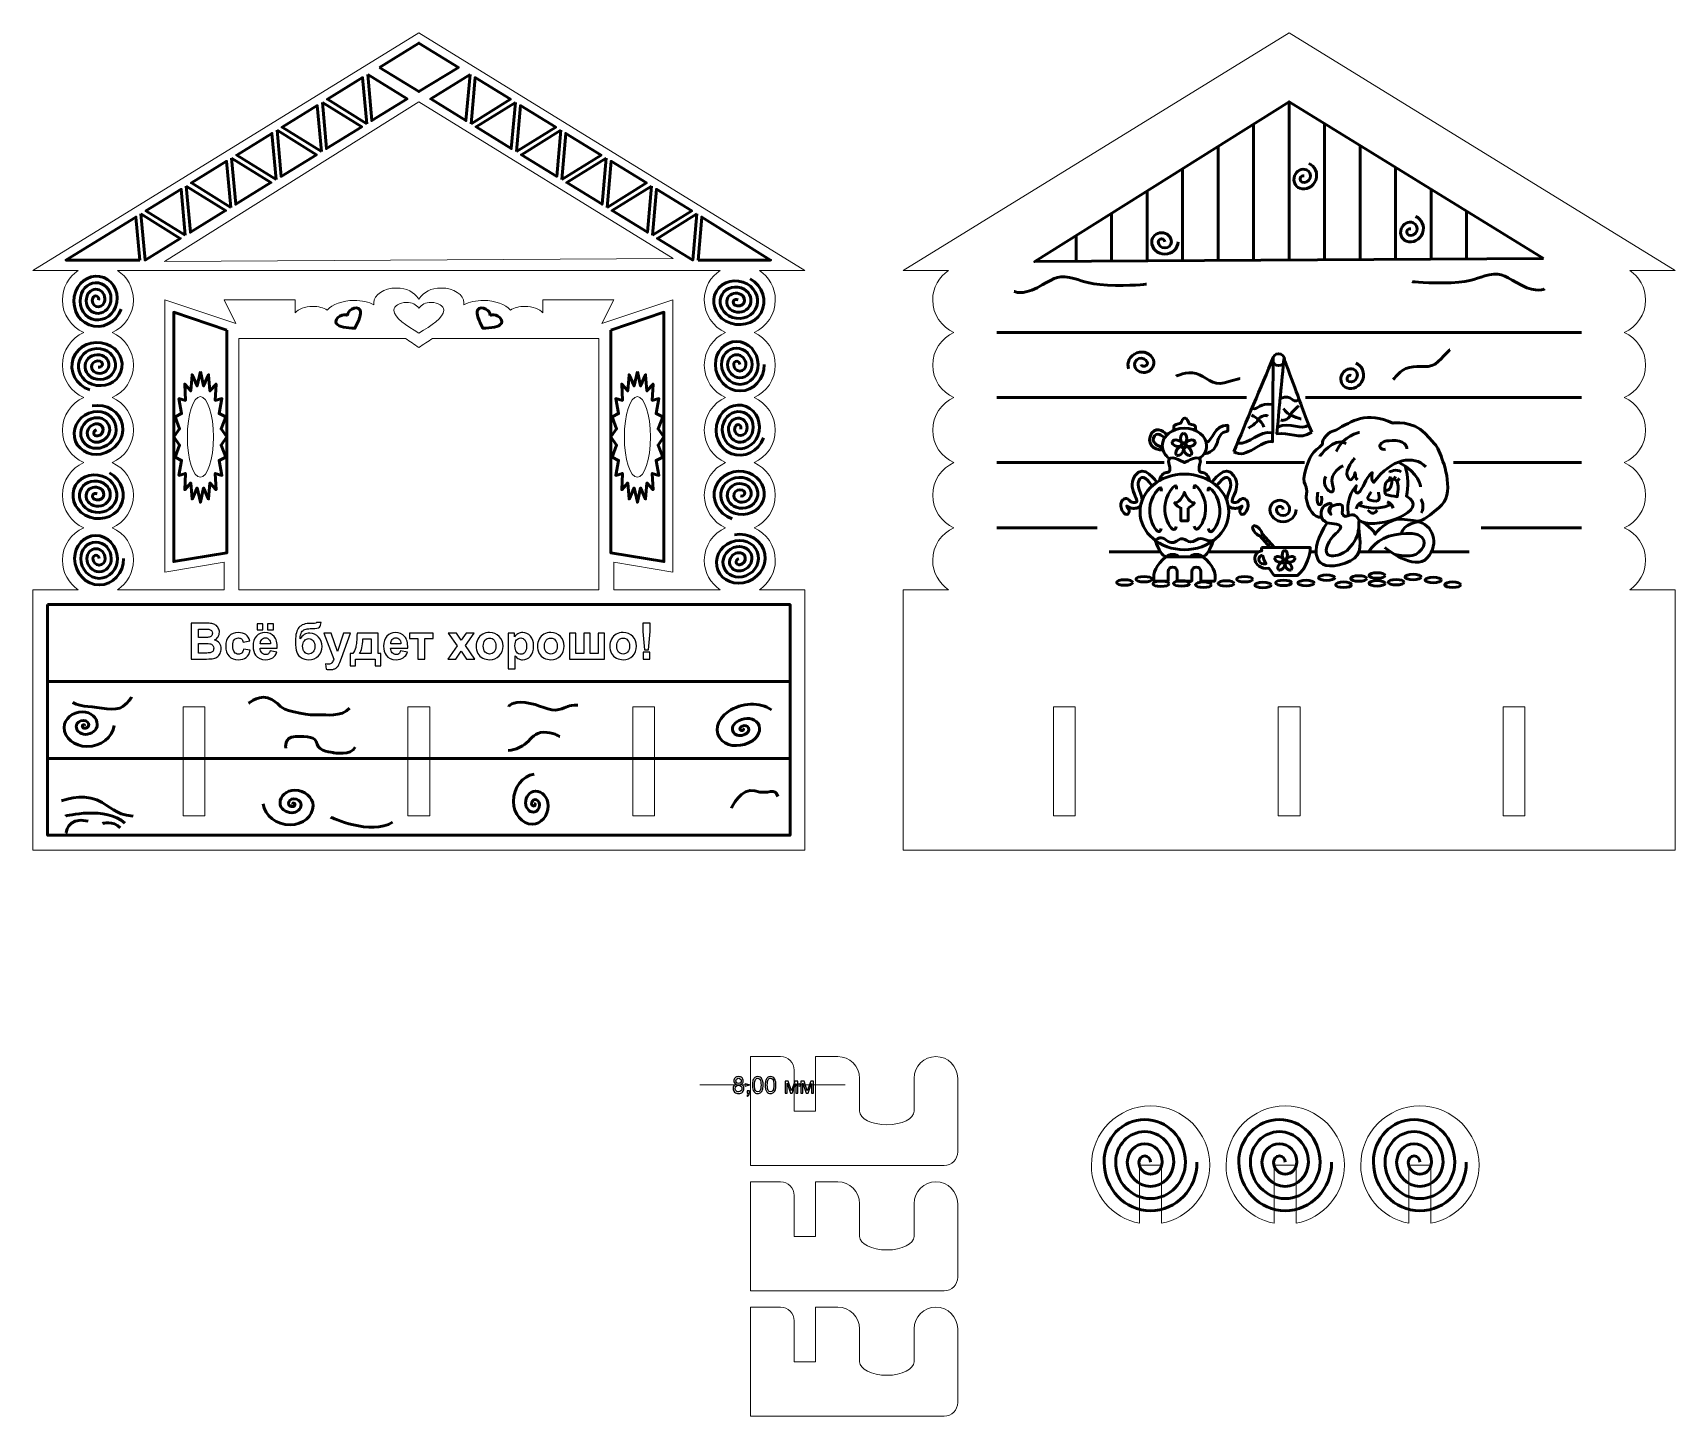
# Model space of a CAD drawing. Header units: millimetres. Extents: x -86 to 530, y -119 to 135.
# Drawn here: x 228.6 to 530, y -119.1 to 134.8 of the extents above; entities outside this region: 1.
import ezdxf

# ---------------------------------------------------------------- set-up
doc = ezdxf.new("R2010")
doc.units = ezdxf.units.MM
doc.header["$MEASUREMENT"] = 0
doc.header["$XCLIPFRAME"] = 0
for name, color, linetype in [('layer 1', 7, 'Continuous'), ('layer 2', 7, 'Continuous'), ('layer 3', 7, 'Continuous')]:
    doc.layers.add(name, color=color, linetype=linetype)
picture_1 = doc.add_image_def('image1.jpg', size_in_pixel=(12191, 16264))

msp = doc.modelspace()

# ---------------------------------------------------------------- linework, layer by layer
at = {"layer": 'layer 2', "color": 242, "lineweight": 9}
for points, knots in [([(299.4722, 134.7698), (299.4722, 134.7698), (370.3106, 91.1633), (370.3106, 91.1633), (370.3106, 91.1633), (370.3106, 91.1633), (361.9698, 91.1633), (361.9698, 91.1633), (361.9698, 91.1633), (363.7252, 89.9964), (364.8823, 88.001), (364.8823, 85.7351), (364.8823, 85.7351), (364.8823, 83.0643), (363.2748, 80.7694), (360.9747, 79.764), (360.9747, 79.764), (363.2748, 78.7586), (364.8823, 76.4638), (364.8823, 73.793), (364.8823, 73.793), (364.8823, 71.1221), (363.2748, 68.8273), (360.9747, 67.8219), (360.9747, 67.8219), (363.2748, 66.8165), (364.8823, 64.5216), (364.8823, 61.8508), (364.8823, 61.8508), (364.8823, 59.18), (363.2748, 56.8852), (360.9747, 55.8797), (360.9747, 55.8797), (363.2748, 54.8743), (364.8823, 52.5795), (364.8823, 49.9087), (364.8823, 49.9087), (364.8823, 47.2379), (363.2748, 44.943), (360.9747, 43.9376), (360.9747, 43.9376), (363.2748, 42.9322), (364.8823, 40.6373), (364.8823, 37.9665), (364.8823, 37.9665), (364.8823, 35.7007), (363.7252, 33.7052), (361.9698, 32.5383), (361.9698, 32.5383), (361.9698, 32.5383), (370.3106, 32.5383), (370.3106, 32.5383), (370.3106, 32.5383), (370.3106, 32.5383), (370.3106, -15.2302), (370.3106, -15.2302), (370.3106, -15.2302), (370.3106, -15.2302), (228.6335, -15.2302), (228.6335, -15.2302), (228.6335, -15.2302), (228.6335, -15.2302), (228.6335, 32.5383), (228.6335, 32.5383), (228.6335, 32.5383), (228.6335, 32.5383), (236.9744, 32.5383), (236.9744, 32.5383), (236.9744, 32.5383), (235.219, 33.7052), (234.0618, 35.7007), (234.0618, 37.9665), (234.0618, 37.9665), (234.0618, 40.6373), (235.6693, 42.9322), (237.9695, 43.9376), (237.9695, 43.9376), (235.6693, 44.943), (234.0618, 47.2379), (234.0618, 49.9087), (234.0618, 49.9087), (234.0618, 52.5795), (235.6693, 54.8743), (237.9695, 55.8797), (237.9695, 55.8797), (235.6693, 56.8852), (234.0618, 59.18), (234.0618, 61.8508), (234.0618, 61.8508), (234.0618, 64.5216), (235.6693, 66.8165), (237.9695, 67.8219), (237.9695, 67.8219), (235.6693, 68.8273), (234.0618, 71.1221), (234.0618, 73.793), (234.0618, 73.793), (234.0618, 76.4638), (235.6693, 78.7586), (237.9695, 79.764), (237.9695, 79.764), (235.6693, 80.7694), (234.0618, 83.0643), (234.0618, 85.7351), (234.0618, 85.7351), (234.0618, 88.001), (235.219, 89.9964), (236.9744, 91.1633), (236.9744, 91.1633), (236.9744, 91.1633), (228.6335, 91.1633), (228.6335, 91.1633), (228.6335, 91.1633), (228.6335, 91.1633), (299.4722, 134.7698), (299.4722, 134.7698)], [0, 0, 0, 0, 0.03333333, 0.03333333, 0.03333333, 0.03333333, 0.06666667, 0.06666667, 0.06666667, 0.06666667, 0.1, 0.1, 0.1, 0.1, 0.13333333, 0.13333333, 0.13333333, 0.13333333, 0.16666667, 0.16666667, 0.16666667, 0.16666667, 0.2, 0.2, 0.2, 0.2, 0.23333333, 0.23333333, 0.23333333, 0.23333333, 0.26666667, 0.26666667, 0.26666667, 0.26666667, 0.3, 0.3, 0.3, 0.3, 0.33333333, 0.33333333, 0.33333333, 0.33333333, 0.36666667, 0.36666667, 0.36666667, 0.36666667, 0.4, 0.4, 0.4, 0.4, 0.43333333, 0.43333333, 0.43333333, 0.43333333, 0.46666667, 0.46666667, 0.46666667, 0.46666667, 0.5, 0.5, 0.5, 0.5, 0.53333333, 0.53333333, 0.53333333, 0.53333333, 0.56666667, 0.56666667, 0.56666667, 0.56666667, 0.6, 0.6, 0.6, 0.6, 0.63333333, 0.63333333, 0.63333333, 0.63333333, 0.66666667, 0.66666667, 0.66666667, 0.66666667, 0.7, 0.7, 0.7, 0.7, 0.73333333, 0.73333333, 0.73333333, 0.73333333, 0.76666667, 0.76666667, 0.76666667, 0.76666667, 0.8, 0.8, 0.8, 0.8, 0.83333333, 0.83333333, 0.83333333, 0.83333333, 0.86666667, 0.86666667, 0.86666667, 0.86666667, 0.9, 0.9, 0.9, 0.9, 0.93333333, 0.93333333, 0.93333333, 0.93333333, 1, 1, 1, 1]), ([(459.1751, 134.7697), (459.1751, 134.7697), (530.0135, 91.1633), (530.0135, 91.1633), (530.0135, 91.1633), (530.0135, 91.1633), (521.6727, 91.1633), (521.6727, 91.1633), (521.6727, 91.1633), (523.4281, 89.9963), (524.5853, 88.0009), (524.5853, 85.735), (524.5853, 85.735), (524.5853, 83.0642), (522.9778, 80.7694), (520.6776, 79.7639), (520.6776, 79.7639), (522.9778, 78.7585), (524.5853, 76.4637), (524.5853, 73.7929), (524.5853, 73.7929), (524.5853, 71.1221), (522.9778, 68.8272), (520.6776, 67.8218), (520.6776, 67.8218), (522.9778, 66.8164), (524.5853, 64.5215), (524.5853, 61.8507), (524.5853, 61.8507), (524.5853, 59.1799), (522.9778, 56.8851), (520.6776, 55.8797), (520.6776, 55.8797), (522.9778, 54.8742), (524.5853, 52.5794), (524.5853, 49.9086), (524.5853, 49.9086), (524.5853, 47.2378), (522.9778, 44.9429), (520.6776, 43.9375), (520.6776, 43.9375), (522.9778, 42.9321), (524.5853, 40.6372), (524.5853, 37.9664), (524.5853, 37.9664), (524.5853, 35.7006), (523.4281, 33.7051), (521.6727, 32.5382), (521.6727, 32.5382), (521.6727, 32.5382), (530.0135, 32.5382), (530.0135, 32.5382), (530.0135, 32.5382), (530.0135, 32.5382), (530.0135, -15.2303), (530.0135, -15.2303), (530.0135, -15.2303), (530.0135, -15.2303), (388.3365, -15.2303), (388.3365, -15.2303), (388.3365, -15.2303), (388.3365, -15.2303), (388.3365, 32.5382), (388.3365, 32.5382), (388.3365, 32.5382), (388.3365, 32.5382), (396.6773, 32.5382), (396.6773, 32.5382), (396.6773, 32.5382), (394.9219, 33.7051), (393.7647, 35.7006), (393.7647, 37.9664), (393.7647, 37.9664), (393.7647, 40.6372), (395.3723, 42.9321), (397.6724, 43.9375), (397.6724, 43.9375), (395.3723, 44.9429), (393.7647, 47.2378), (393.7647, 49.9086), (393.7647, 49.9086), (393.7647, 52.5794), (395.3723, 54.8742), (397.6724, 55.8797), (397.6724, 55.8797), (395.3723, 56.8851), (393.7647, 59.1799), (393.7647, 61.8507), (393.7647, 61.8507), (393.7647, 64.5215), (395.3723, 66.8164), (397.6724, 67.8218), (397.6724, 67.8218), (395.3723, 68.8272), (393.7647, 71.1221), (393.7647, 73.7929), (393.7647, 73.7929), (393.7647, 76.4637), (395.3723, 78.7585), (397.6724, 79.7639), (397.6724, 79.7639), (395.3723, 80.7694), (393.7647, 83.0642), (393.7647, 85.735), (393.7647, 85.735), (393.7647, 88.0009), (394.9219, 89.9963), (396.6773, 91.1633), (396.6773, 91.1633), (396.6773, 91.1633), (388.3365, 91.1633), (388.3365, 91.1633), (388.3365, 91.1633), (388.3365, 91.1633), (459.1751, 134.7697), (459.1751, 134.7697)], [0, 0, 0, 0, 0.03333333, 0.03333333, 0.03333333, 0.03333333, 0.06666667, 0.06666667, 0.06666667, 0.06666667, 0.1, 0.1, 0.1, 0.1, 0.13333333, 0.13333333, 0.13333333, 0.13333333, 0.16666667, 0.16666667, 0.16666667, 0.16666667, 0.2, 0.2, 0.2, 0.2, 0.23333333, 0.23333333, 0.23333333, 0.23333333, 0.26666667, 0.26666667, 0.26666667, 0.26666667, 0.3, 0.3, 0.3, 0.3, 0.33333333, 0.33333333, 0.33333333, 0.33333333, 0.36666667, 0.36666667, 0.36666667, 0.36666667, 0.4, 0.4, 0.4, 0.4, 0.43333333, 0.43333333, 0.43333333, 0.43333333, 0.46666667, 0.46666667, 0.46666667, 0.46666667, 0.5, 0.5, 0.5, 0.5, 0.53333333, 0.53333333, 0.53333333, 0.53333333, 0.56666667, 0.56666667, 0.56666667, 0.56666667, 0.6, 0.6, 0.6, 0.6, 0.63333333, 0.63333333, 0.63333333, 0.63333333, 0.66666667, 0.66666667, 0.66666667, 0.66666667, 0.7, 0.7, 0.7, 0.7, 0.73333333, 0.73333333, 0.73333333, 0.73333333, 0.76666667, 0.76666667, 0.76666667, 0.76666667, 0.8, 0.8, 0.8, 0.8, 0.83333333, 0.83333333, 0.83333333, 0.83333333, 0.86666667, 0.86666667, 0.86666667, 0.86666667, 0.9, 0.9, 0.9, 0.9, 0.93333333, 0.93333333, 0.93333333, 0.93333333, 1, 1, 1, 1]), ([(346.1551, 93.328), (346.1551, 93.328), (252.7892, 92.7852), (252.7892, 92.7852), (252.7892, 92.7852), (252.7892, 92.7852), (299.4719, 122.1357), (299.4719, 122.1357), (299.4719, 122.1357), (299.4719, 122.1357), (346.1551, 93.328), (346.1551, 93.328)], [0, 0, 0, 0, 0.25, 0.25, 0.25, 0.25, 0.5, 0.5, 0.5, 0.5, 1, 1, 1, 1]), ([(333.0541, 81.3925), (333.0541, 81.3925), (346.0819, 85.7351), (346.0819, 85.7351), (346.0819, 85.7351), (346.0819, 85.7351), (346.0819, 35.7953), (346.0819, 35.7953), (346.0819, 35.7953), (346.0819, 35.7953), (335.2254, 37.6048), (335.2254, 37.6048), (335.2254, 37.6048), (335.2254, 37.6048), (335.2254, 32.5383), (335.2254, 32.5383), (335.2254, 32.5383), (335.2254, 32.5383), (354.7671, 32.5383), (354.7671, 32.5383), (354.7671, 32.5383), (353.0117, 33.7052), (351.8546, 35.7007), (351.8546, 37.9665), (351.8546, 37.9665), (351.8546, 40.6373), (353.4621, 42.9322), (355.7622, 43.9376), (355.7622, 43.9376), (353.4621, 44.943), (351.8546, 47.2379), (351.8546, 49.9087), (351.8546, 49.9087), (351.8546, 52.5795), (353.4621, 54.8743), (355.7622, 55.8797), (355.7622, 55.8797), (353.4621, 56.8852), (351.8546, 59.18), (351.8546, 61.8508), (351.8546, 61.8508), (351.8546, 64.5216), (353.4621, 66.8165), (355.7622, 67.8219), (355.7622, 67.8219), (353.4621, 68.8273), (351.8546, 71.1221), (351.8546, 73.793), (351.8546, 73.793), (351.8546, 76.4638), (353.4621, 78.7586), (355.7622, 79.764), (355.7622, 79.764), (353.4621, 80.7694), (351.8546, 83.0643), (351.8546, 85.7351), (351.8546, 85.7351), (351.8546, 88.001), (353.0117, 89.9964), (354.7671, 91.1633), (354.7671, 91.1633), (354.7671, 91.1633), (244.177, 91.1633), (244.177, 91.1633), (244.177, 91.1633), (245.9324, 89.9964), (247.0896, 88.001), (247.0896, 85.7351), (247.0896, 85.7351), (247.0896, 83.0643), (245.4821, 80.7694), (243.1819, 79.764), (243.1819, 79.764), (245.4821, 78.7586), (247.0896, 76.4638), (247.0896, 73.793), (247.0896, 73.793), (247.0896, 71.1221), (245.4821, 68.8273), (243.1819, 67.8219), (243.1819, 67.8219), (245.4821, 66.8165), (247.0896, 64.5216), (247.0896, 61.8508), (247.0896, 61.8508), (247.0896, 59.18), (245.4821, 56.8852), (243.1819, 55.8797), (243.1819, 55.8797), (245.4821, 54.8743), (247.0896, 52.5795), (247.0896, 49.9087), (247.0896, 49.9087), (247.0896, 47.2379), (245.4821, 44.943), (243.1819, 43.9376), (243.1819, 43.9376), (245.4821, 42.9322), (247.0896, 40.6373), (247.0896, 37.9665), (247.0896, 37.9665), (247.0896, 35.7007), (245.9324, 33.7052), (244.177, 32.5383), (244.177, 32.5383), (244.177, 32.5383), (263.7187, 32.5383), (263.7187, 32.5383), (263.7187, 32.5383), (263.7187, 32.5383), (263.7187, 37.6048), (263.7187, 37.6048), (263.7187, 37.6048), (263.7187, 37.6048), (252.8622, 35.7953), (252.8622, 35.7953), (252.8622, 35.7953), (252.8622, 35.7953), (252.8622, 85.7351), (252.8622, 85.7351), (252.8622, 85.7351), (252.8622, 85.7351), (265.89, 81.3925), (265.89, 81.3925), (265.89, 81.3925), (265.89, 81.3925), (263.7187, 85.7351), (263.7187, 85.7351), (263.7187, 85.7351), (263.7187, 85.7351), (276.7465, 85.7351), (276.7465, 85.7351), (276.7465, 85.7351), (276.7465, 85.7351), (276.7465, 83.3947), (276.7465, 83.3947), (276.7465, 83.3947), (277.3369, 84.0852), (278.5734, 84.5606), (280.0034, 84.5606), (280.0034, 84.5606), (281.0562, 84.5606), (282.004, 84.3029), (282.6664, 83.8916), (282.6664, 83.8916), (283.5867, 84.9336), (285.4518, 85.6463), (287.603, 85.6463), (287.603, 85.6463), (288.9888, 85.6463), (290.2558, 85.3506), (291.2281, 84.8615), (291.2281, 84.8615), (291.2136, 84.9767), (291.2057, 85.0919), (291.2057, 85.207), (291.2057, 85.207), (291.2057, 86.7134), (293.0574, 87.9358), (295.3388, 87.9358), (295.3388, 87.9358), (297.4055, 87.9358), (298.4389, 87.2537), (299.4721, 85.8893), (299.4721, 85.8893), (300.5053, 87.2537), (301.5386, 87.9358), (303.6054, 87.9358), (303.6054, 87.9358), (305.8867, 87.9358), (307.7384, 86.7134), (307.7384, 85.207), (307.7384, 85.207), (307.7384, 85.0919), (307.7305, 84.9768), (307.7161, 84.8615), (307.7161, 84.8615), (308.6884, 85.3505), (309.9553, 85.6463), (311.3412, 85.6463), (311.3412, 85.6463), (313.4924, 85.6463), (315.3574, 84.9336), (316.2777, 83.8916), (316.2777, 83.8916), (316.9402, 84.3029), (317.8881, 84.5606), (318.9407, 84.5606), (318.9407, 84.5606), (320.3707, 84.5606), (321.6073, 84.0852), (322.1976, 83.3947), (322.1976, 83.3947), (322.1976, 83.3947), (322.1976, 85.7351), (322.1976, 85.7351), (322.1976, 85.7351), (322.1976, 85.7351), (335.2254, 85.7351), (335.2254, 85.7351), (335.2254, 85.7351), (335.2254, 85.7351), (333.0541, 81.3925), (333.0541, 81.3925)], [0, 0, 0, 0, 0.01923077, 0.01923077, 0.01923077, 0.01923077, 0.03846154, 0.03846154, 0.03846154, 0.03846154, 0.05769231, 0.05769231, 0.05769231, 0.05769231, 0.07692308, 0.07692308, 0.07692308, 0.07692308, 0.09615385, 0.09615385, 0.09615385, 0.09615385, 0.11538462, 0.11538462, 0.11538462, 0.11538462, 0.13461538, 0.13461538, 0.13461538, 0.13461538, 0.15384615, 0.15384615, 0.15384615, 0.15384615, 0.17307692, 0.17307692, 0.17307692, 0.17307692, 0.19230769, 0.19230769, 0.19230769, 0.19230769, 0.21153846, 0.21153846, 0.21153846, 0.21153846, 0.23076923, 0.23076923, 0.23076923, 0.23076923, 0.25, 0.25, 0.25, 0.25, 0.26923077, 0.26923077, 0.26923077, 0.26923077, 0.28846154, 0.28846154, 0.28846154, 0.28846154, 0.30769231, 0.30769231, 0.30769231, 0.30769231, 0.32692308, 0.32692308, 0.32692308, 0.32692308, 0.34615385, 0.34615385, 0.34615385, 0.34615385, 0.36538462, 0.36538462, 0.36538462, 0.36538462, 0.38461538, 0.38461538, 0.38461538, 0.38461538, 0.40384615, 0.40384615, 0.40384615, 0.40384615, 0.42307692, 0.42307692, 0.42307692, 0.42307692, 0.44230769, 0.44230769, 0.44230769, 0.44230769, 0.46153846, 0.46153846, 0.46153846, 0.46153846, 0.48076923, 0.48076923, 0.48076923, 0.48076923, 0.5, 0.5, 0.5, 0.5, 0.51923077, 0.51923077, 0.51923077, 0.51923077, 0.53846154, 0.53846154, 0.53846154, 0.53846154, 0.55769231, 0.55769231, 0.55769231, 0.55769231, 0.57692308, 0.57692308, 0.57692308, 0.57692308, 0.59615385, 0.59615385, 0.59615385, 0.59615385, 0.61538462, 0.61538462, 0.61538462, 0.61538462, 0.63461538, 0.63461538, 0.63461538, 0.63461538, 0.65384615, 0.65384615, 0.65384615, 0.65384615, 0.67307692, 0.67307692, 0.67307692, 0.67307692, 0.69230769, 0.69230769, 0.69230769, 0.69230769, 0.71153846, 0.71153846, 0.71153846, 0.71153846, 0.73076923, 0.73076923, 0.73076923, 0.73076923, 0.75, 0.75, 0.75, 0.75, 0.76923077, 0.76923077, 0.76923077, 0.76923077, 0.78846154, 0.78846154, 0.78846154, 0.78846154, 0.80769231, 0.80769231, 0.80769231, 0.80769231, 0.82692308, 0.82692308, 0.82692308, 0.82692308, 0.84615385, 0.84615385, 0.84615385, 0.84615385, 0.86538462, 0.86538462, 0.86538462, 0.86538462, 0.88461538, 0.88461538, 0.88461538, 0.88461538, 0.90384615, 0.90384615, 0.90384615, 0.90384615, 0.92307692, 0.92307692, 0.92307692, 0.92307692, 0.94230769, 0.94230769, 0.94230769, 0.94230769, 0.96153846, 0.96153846, 0.96153846, 0.96153846, 1, 1, 1, 1]), ([(299.4721, 84.224), (300.0429, 84.9291), (300.614, 85.2816), (301.7558, 85.2816), (301.7558, 85.2816), (303.0166, 85.2816), (304.0396, 84.65), (304.0396, 83.8715), (304.0396, 83.8715), (304.0396, 82.4612), (301.7558, 81.051), (299.4721, 79.6408), (299.4721, 79.6408), (297.1883, 81.051), (294.9046, 82.4612), (294.9046, 83.8715), (294.9046, 83.8715), (294.9046, 84.65), (295.9276, 85.2816), (297.1883, 85.2816), (297.1883, 85.2816), (298.3302, 85.2816), (298.9012, 84.9291), (299.4721, 84.224)], [0, 0, 0, 0, 0.14285714, 0.14285714, 0.14285714, 0.14285714, 0.28571429, 0.28571429, 0.28571429, 0.28571429, 0.42857143, 0.42857143, 0.42857143, 0.42857143, 0.57142857, 0.57142857, 0.57142857, 0.57142857, 0.71428571, 0.71428571, 0.71428571, 0.71428571, 1, 1, 1, 1]), ([(301.9487, 78.6784), (301.1459, 78.1258), (300.3091, 77.5731), (299.4721, 77.0205), (299.4721, 77.0205), (298.635, 77.5732), (297.798, 78.1258), (296.9954, 78.6784), (296.9954, 78.6784), (296.9954, 78.6784), (266.4328, 78.6784), (266.4328, 78.6784), (266.4328, 78.6784), (266.4328, 78.6784), (266.4328, 32.5383), (266.4328, 32.5383), (266.4328, 32.5383), (266.4328, 32.5383), (332.5113, 32.5383), (332.5113, 32.5383), (332.5113, 32.5383), (332.5113, 32.5383), (332.5113, 78.6784), (332.5113, 78.6784), (332.5113, 78.6784), (332.5113, 78.6784), (301.9487, 78.6784), (301.9487, 78.6784)], [0, 0, 0, 0, 0.125, 0.125, 0.125, 0.125, 0.25, 0.25, 0.25, 0.25, 0.375, 0.375, 0.375, 0.375, 0.5, 0.5, 0.5, 0.5, 0.625, 0.625, 0.625, 0.625, 0.75, 0.75, 0.75, 0.75, 1, 1, 1, 1]), ([(259.3762, 68.007), (260.694, 68.007), (261.7622, 64.6893), (261.7622, 60.5967), (261.7622, 60.5967), (261.7622, 56.504), (260.694, 53.1863), (259.3762, 53.1863), (259.3762, 53.1863), (258.0584, 53.1863), (256.9902, 56.504), (256.9902, 60.5967), (256.9902, 60.5967), (256.9902, 64.6893), (258.0584, 68.007), (259.3762, 68.007)], [0, 0, 0, 0, 0.2, 0.2, 0.2, 0.2, 0.4, 0.4, 0.4, 0.4, 0.6, 0.6, 0.6, 0.6, 1, 1, 1, 1]), ([(339.568, 68.007), (340.8858, 68.007), (341.9541, 64.6893), (341.9541, 60.5967), (341.9541, 60.5967), (341.9541, 56.504), (340.8858, 53.1863), (339.568, 53.1863), (339.568, 53.1863), (338.2503, 53.1863), (337.182, 56.504), (337.182, 60.5967), (337.182, 60.5967), (337.182, 64.6893), (338.2503, 68.007), (339.568, 68.007)], [0, 0, 0, 0, 0.2, 0.2, 0.2, 0.2, 0.4, 0.4, 0.4, 0.4, 0.6, 0.6, 0.6, 0.6, 1, 1, 1, 1]), ([(256.2174, 11.0545), (256.2174, 11.0545), (260.2174, 11.0545), (260.2174, 11.0545), (260.2174, 11.0545), (260.2174, 11.0545), (260.2174, -8.9455), (260.2174, -8.9455), (260.2174, -8.9455), (260.2174, -8.9455), (256.2174, -8.9455), (256.2174, -8.9455), (256.2174, -8.9455), (256.2174, -8.9455), (256.2174, 11.0545), (256.2174, 11.0545)], [0, 0, 0, 0, 0.2, 0.2, 0.2, 0.2, 0.4, 0.4, 0.4, 0.4, 0.6, 0.6, 0.6, 0.6, 1, 1, 1, 1]), ([(297.4721, 11.0545), (297.4721, 11.0545), (301.4721, 11.0545), (301.4721, 11.0545), (301.4721, 11.0545), (301.4721, 11.0545), (301.4721, -8.9455), (301.4721, -8.9455), (301.4721, -8.9455), (301.4721, -8.9455), (297.4721, -8.9455), (297.4721, -8.9455), (297.4721, -8.9455), (297.4721, -8.9455), (297.4721, 11.0545), (297.4721, 11.0545)], [0, 0, 0, 0, 0.2, 0.2, 0.2, 0.2, 0.4, 0.4, 0.4, 0.4, 0.6, 0.6, 0.6, 0.6, 1, 1, 1, 1]), ([(338.7268, 11.0545), (338.7268, 11.0545), (342.7268, 11.0545), (342.7268, 11.0545), (342.7268, 11.0545), (342.7268, 11.0545), (342.7268, -8.9455), (342.7268, -8.9455), (342.7268, -8.9455), (342.7268, -8.9455), (338.7268, -8.9455), (338.7268, -8.9455), (338.7268, -8.9455), (338.7268, -8.9455), (338.7268, 11.0545), (338.7268, 11.0545)], [0, 0, 0, 0, 0.2, 0.2, 0.2, 0.2, 0.4, 0.4, 0.4, 0.4, 0.6, 0.6, 0.6, 0.6, 1, 1, 1, 1]), ([(415.9203, 11.0545), (415.9203, 11.0545), (419.9203, 11.0545), (419.9203, 11.0545), (419.9203, 11.0545), (419.9203, 11.0545), (419.9203, -8.9455), (419.9203, -8.9455), (419.9203, -8.9455), (419.9203, -8.9455), (415.9203, -8.9455), (415.9203, -8.9455), (415.9203, -8.9455), (415.9203, -8.9455), (415.9203, 11.0545), (415.9203, 11.0545)], [0, 0, 0, 0, 0.2, 0.2, 0.2, 0.2, 0.4, 0.4, 0.4, 0.4, 0.6, 0.6, 0.6, 0.6, 1, 1, 1, 1]), ([(457.175, 11.0545), (457.175, 11.0545), (461.175, 11.0545), (461.175, 11.0545), (461.175, 11.0545), (461.175, 11.0545), (461.175, -8.9455), (461.175, -8.9455), (461.175, -8.9455), (461.175, -8.9455), (457.175, -8.9455), (457.175, -8.9455), (457.175, -8.9455), (457.175, -8.9455), (457.175, 11.0545), (457.175, 11.0545)], [0, 0, 0, 0, 0.2, 0.2, 0.2, 0.2, 0.4, 0.4, 0.4, 0.4, 0.6, 0.6, 0.6, 0.6, 1, 1, 1, 1]), ([(498.4297, 11.0545), (498.4297, 11.0545), (502.4297, 11.0545), (502.4297, 11.0545), (502.4297, 11.0545), (502.4297, 11.0545), (502.4297, -8.9455), (502.4297, -8.9455), (502.4297, -8.9455), (502.4297, -8.9455), (498.4297, -8.9455), (498.4297, -8.9455), (498.4297, -8.9455), (498.4297, -8.9455), (498.4297, 11.0545), (498.4297, 11.0545)], [0, 0, 0, 0, 0.2, 0.2, 0.2, 0.2, 0.4, 0.4, 0.4, 0.4, 0.6, 0.6, 0.6, 0.6, 1, 1, 1, 1]), ([(362.8539, -53.1327), (362.8539, -53.1327), (364.3539, -53.1327), (364.3539, -53.1327), (364.3539, -53.1327), (364.3539, -53.1327), (365.8539, -53.1327), (365.8539, -53.1327), (365.8539, -53.1327), (367.2309, -53.1327), (368.3539, -54.2558), (368.3539, -55.6327), (368.3539, -55.6327), (368.3539, -55.6327), (368.3539, -57.8262), (368.3539, -57.8262), (368.3539, -57.8262), (368.3539, -57.8262), (368.3539, -63.1327), (368.3539, -63.1327), (368.3539, -63.1327), (368.3539, -63.1327), (369.8539, -63.1327), (369.8539, -63.1327), (369.8539, -63.1327), (369.8539, -63.1327), (372.267, -63.1327), (372.267, -63.1327), (372.267, -63.1327), (372.267, -63.1327), (372.267, -61.2857), (372.267, -61.2857), (372.267, -61.2857), (372.267, -61.2857), (372.267, -53.1327), (372.267, -53.1327), (372.267, -53.1327), (372.267, -53.1327), (374.8539, -53.1327), (374.8539, -53.1327), (374.8539, -53.1327), (374.8539, -53.1327), (376.1801, -53.1327), (376.1801, -53.1327), (376.1801, -53.1327), (376.1801, -53.1327), (376.3539, -53.1327), (376.3539, -53.1327), (376.3539, -53.1327), (378.5539, -53.1327), (380.3539, -54.9327), (380.3539, -57.1327), (380.3539, -57.1327), (380.3539, -57.1327), (380.3539, -63.1327), (380.3539, -63.1327), (380.3539, -63.1327), (380.3539, -64.5134), (382.5925, -65.6327), (385.3539, -65.6327), (385.3539, -65.6327), (388.1153, -65.6327), (390.3539, -64.5134), (390.3539, -63.1327), (390.3539, -63.1327), (390.3539, -63.1327), (390.3539, -57.1326), (390.3539, -57.1326), (390.3539, -57.1326), (390.3539, -54.9326), (392.1537, -53.1327), (394.3537, -53.1327), (394.3537, -53.1327), (394.3537, -53.1327), (394.3541, -53.1327), (394.3541, -53.1327), (394.3541, -53.1327), (396.5541, -53.1327), (398.3539, -54.9326), (398.3539, -57.1326), (398.3539, -57.1326), (398.3539, -57.1326), (398.3539, -70.6327), (398.3539, -70.6327), (398.3539, -70.6327), (398.3539, -72.0097), (397.2309, -73.1327), (395.8539, -73.1327), (395.8539, -73.1327), (395.8539, -73.1327), (390.3539, -73.1327), (390.3539, -73.1327), (390.3539, -73.1327), (390.3539, -73.1327), (380.3539, -73.1327), (380.3539, -73.1327), (380.3539, -73.1327), (380.3539, -73.1327), (372.3539, -73.1327), (372.3539, -73.1327), (372.3539, -73.1327), (372.3539, -73.1327), (368.3539, -73.1327), (368.3539, -73.1327), (368.3539, -73.1327), (368.3539, -73.1327), (364.3539, -73.1327), (364.3539, -73.1327), (364.3539, -73.1327), (364.3539, -73.1327), (362.8539, -73.1327), (362.8539, -73.1327), (362.8539, -73.1327), (362.8539, -73.1327), (360.3539, -73.1327), (360.3539, -73.1327), (360.3539, -73.1327), (360.3539, -73.1327), (360.3539, -70.6327), (360.3539, -70.6327), (360.3539, -70.6327), (360.3539, -70.6327), (360.3539, -55.6327), (360.3539, -55.6327), (360.3539, -55.6327), (360.3539, -55.6327), (360.3539, -53.1327), (360.3539, -53.1327), (360.3539, -53.1327), (360.3539, -53.1327), (362.8539, -53.1327), (362.8539, -53.1327)], [0, 0, 0, 0, 0.02941176, 0.02941176, 0.02941176, 0.02941176, 0.05882353, 0.05882353, 0.05882353, 0.05882353, 0.08823529, 0.08823529, 0.08823529, 0.08823529, 0.11764706, 0.11764706, 0.11764706, 0.11764706, 0.14705882, 0.14705882, 0.14705882, 0.14705882, 0.17647059, 0.17647059, 0.17647059, 0.17647059, 0.20588235, 0.20588235, 0.20588235, 0.20588235, 0.23529412, 0.23529412, 0.23529412, 0.23529412, 0.26470588, 0.26470588, 0.26470588, 0.26470588, 0.29411765, 0.29411765, 0.29411765, 0.29411765, 0.32352941, 0.32352941, 0.32352941, 0.32352941, 0.35294118, 0.35294118, 0.35294118, 0.35294118, 0.38235294, 0.38235294, 0.38235294, 0.38235294, 0.41176471, 0.41176471, 0.41176471, 0.41176471, 0.44117647, 0.44117647, 0.44117647, 0.44117647, 0.47058824, 0.47058824, 0.47058824, 0.47058824, 0.5, 0.5, 0.5, 0.5, 0.52941176, 0.52941176, 0.52941176, 0.52941176, 0.55882353, 0.55882353, 0.55882353, 0.55882353, 0.58823529, 0.58823529, 0.58823529, 0.58823529, 0.61764706, 0.61764706, 0.61764706, 0.61764706, 0.64705882, 0.64705882, 0.64705882, 0.64705882, 0.67647059, 0.67647059, 0.67647059, 0.67647059, 0.70588235, 0.70588235, 0.70588235, 0.70588235, 0.73529412, 0.73529412, 0.73529412, 0.73529412, 0.76470588, 0.76470588, 0.76470588, 0.76470588, 0.79411765, 0.79411765, 0.79411765, 0.79411765, 0.82352941, 0.82352941, 0.82352941, 0.82352941, 0.85294118, 0.85294118, 0.85294118, 0.85294118, 0.88235294, 0.88235294, 0.88235294, 0.88235294, 0.91176471, 0.91176471, 0.91176471, 0.91176471, 0.94117647, 0.94117647, 0.94117647, 0.94117647, 1, 1, 1, 1]), ([(433.7424, -62.1957), (439.7383, -62.1957), (444.5989, -67.0563), (444.5989, -73.0522), (444.5989, -73.0522), (444.5989, -78.3647), (440.7829, -82.7853), (435.7425, -83.7241), (435.7425, -83.7241), (435.7425, -83.7241), (435.7425, -73.0522), (435.7425, -73.0522), (435.7425, -73.0522), (435.7425, -73.0522), (431.7425, -73.0522), (431.7425, -73.0522), (431.7425, -73.0522), (431.7425, -73.0522), (431.7425, -83.7241), (431.7425, -83.7241), (431.7425, -83.7241), (426.7021, -82.7854), (422.886, -78.3647), (422.886, -73.0522), (422.886, -73.0522), (422.886, -67.0563), (427.7466, -62.1957), (433.7424, -62.1957)], [0, 0, 0, 0, 0.125, 0.125, 0.125, 0.125, 0.25, 0.25, 0.25, 0.25, 0.375, 0.375, 0.375, 0.375, 0.5, 0.5, 0.5, 0.5, 0.625, 0.625, 0.625, 0.625, 0.75, 0.75, 0.75, 0.75, 1, 1, 1, 1]), ([(458.4553, -62.1957), (464.4512, -62.1957), (469.3118, -67.0563), (469.3118, -73.0522), (469.3118, -73.0522), (469.3118, -78.3647), (465.4958, -82.7853), (460.4554, -83.7241), (460.4554, -83.7241), (460.4554, -83.7241), (460.4554, -73.0522), (460.4554, -73.0522), (460.4554, -73.0522), (460.4554, -73.0522), (456.4554, -73.0522), (456.4554, -73.0522), (456.4554, -73.0522), (456.4554, -73.0522), (456.4554, -83.7241), (456.4554, -83.7241), (456.4554, -83.7241), (451.415, -82.7854), (447.5989, -78.3647), (447.5989, -73.0522), (447.5989, -73.0522), (447.5989, -67.0563), (452.4595, -62.1957), (458.4553, -62.1957)], [0, 0, 0, 0, 0.125, 0.125, 0.125, 0.125, 0.25, 0.25, 0.25, 0.25, 0.375, 0.375, 0.375, 0.375, 0.5, 0.5, 0.5, 0.5, 0.625, 0.625, 0.625, 0.625, 0.75, 0.75, 0.75, 0.75, 1, 1, 1, 1]), ([(483.1682, -62.1957), (489.1641, -62.1957), (494.0247, -67.0563), (494.0247, -73.0522), (494.0247, -73.0522), (494.0247, -78.3647), (490.2087, -82.7853), (485.1683, -83.7241), (485.1683, -83.7241), (485.1683, -83.7241), (485.1683, -73.0522), (485.1683, -73.0522), (485.1683, -73.0522), (485.1683, -73.0522), (481.1683, -73.0522), (481.1683, -73.0522), (481.1683, -73.0522), (481.1683, -73.0522), (481.1683, -83.7241), (481.1683, -83.7241), (481.1683, -83.7241), (476.1279, -82.7854), (472.3118, -78.3647), (472.3118, -73.0522), (472.3118, -73.0522), (472.3118, -67.0563), (477.1724, -62.1957), (483.1682, -62.1957)], [0, 0, 0, 0, 0.125, 0.125, 0.125, 0.125, 0.25, 0.25, 0.25, 0.25, 0.375, 0.375, 0.375, 0.375, 0.5, 0.5, 0.5, 0.5, 0.625, 0.625, 0.625, 0.625, 0.75, 0.75, 0.75, 0.75, 1, 1, 1, 1]), ([(362.8539, -76.1327), (362.8539, -76.1327), (364.3539, -76.1327), (364.3539, -76.1327), (364.3539, -76.1327), (364.3539, -76.1327), (365.8539, -76.1327), (365.8539, -76.1327), (365.8539, -76.1327), (367.2309, -76.1327), (368.3539, -77.2558), (368.3539, -78.6327), (368.3539, -78.6327), (368.3539, -78.6327), (368.3539, -80.8262), (368.3539, -80.8262), (368.3539, -80.8262), (368.3539, -80.8262), (368.3539, -86.1327), (368.3539, -86.1327), (368.3539, -86.1327), (368.3539, -86.1327), (369.8539, -86.1327), (369.8539, -86.1327), (369.8539, -86.1327), (369.8539, -86.1327), (372.267, -86.1327), (372.267, -86.1327), (372.267, -86.1327), (372.267, -86.1327), (372.267, -84.2857), (372.267, -84.2857), (372.267, -84.2857), (372.267, -84.2857), (372.267, -76.1327), (372.267, -76.1327), (372.267, -76.1327), (372.267, -76.1327), (374.8539, -76.1327), (374.8539, -76.1327), (374.8539, -76.1327), (374.8539, -76.1327), (376.1801, -76.1327), (376.1801, -76.1327), (376.1801, -76.1327), (376.1801, -76.1327), (376.3539, -76.1327), (376.3539, -76.1327), (376.3539, -76.1327), (378.5539, -76.1327), (380.3539, -77.9327), (380.3539, -80.1327), (380.3539, -80.1327), (380.3539, -80.1327), (380.3539, -86.1327), (380.3539, -86.1327), (380.3539, -86.1327), (380.3539, -87.5134), (382.5925, -88.6327), (385.3539, -88.6327), (385.3539, -88.6327), (388.1153, -88.6327), (390.3539, -87.5134), (390.3539, -86.1327), (390.3539, -86.1327), (390.3539, -86.1327), (390.3539, -80.1326), (390.3539, -80.1326), (390.3539, -80.1326), (390.3539, -77.9326), (392.1537, -76.1327), (394.3537, -76.1327), (394.3537, -76.1327), (394.3537, -76.1327), (394.3541, -76.1327), (394.3541, -76.1327), (394.3541, -76.1327), (396.5541, -76.1327), (398.3539, -77.9326), (398.3539, -80.1326), (398.3539, -80.1326), (398.3539, -80.1326), (398.3539, -93.6327), (398.3539, -93.6327), (398.3539, -93.6327), (398.3539, -95.0097), (397.2309, -96.1327), (395.8539, -96.1327), (395.8539, -96.1327), (395.8539, -96.1327), (390.3539, -96.1327), (390.3539, -96.1327), (390.3539, -96.1327), (390.3539, -96.1327), (380.3539, -96.1327), (380.3539, -96.1327), (380.3539, -96.1327), (380.3539, -96.1327), (372.3539, -96.1327), (372.3539, -96.1327), (372.3539, -96.1327), (372.3539, -96.1327), (368.3539, -96.1327), (368.3539, -96.1327), (368.3539, -96.1327), (368.3539, -96.1327), (364.3539, -96.1327), (364.3539, -96.1327), (364.3539, -96.1327), (364.3539, -96.1327), (362.8539, -96.1327), (362.8539, -96.1327), (362.8539, -96.1327), (362.8539, -96.1327), (360.3539, -96.1327), (360.3539, -96.1327), (360.3539, -96.1327), (360.3539, -96.1327), (360.3539, -93.6327), (360.3539, -93.6327), (360.3539, -93.6327), (360.3539, -93.6327), (360.3539, -78.6327), (360.3539, -78.6327), (360.3539, -78.6327), (360.3539, -78.6327), (360.3539, -76.1327), (360.3539, -76.1327), (360.3539, -76.1327), (360.3539, -76.1327), (362.8539, -76.1327), (362.8539, -76.1327)], [0, 0, 0, 0, 0.02941176, 0.02941176, 0.02941176, 0.02941176, 0.05882353, 0.05882353, 0.05882353, 0.05882353, 0.08823529, 0.08823529, 0.08823529, 0.08823529, 0.11764706, 0.11764706, 0.11764706, 0.11764706, 0.14705882, 0.14705882, 0.14705882, 0.14705882, 0.17647059, 0.17647059, 0.17647059, 0.17647059, 0.20588235, 0.20588235, 0.20588235, 0.20588235, 0.23529412, 0.23529412, 0.23529412, 0.23529412, 0.26470588, 0.26470588, 0.26470588, 0.26470588, 0.29411765, 0.29411765, 0.29411765, 0.29411765, 0.32352941, 0.32352941, 0.32352941, 0.32352941, 0.35294118, 0.35294118, 0.35294118, 0.35294118, 0.38235294, 0.38235294, 0.38235294, 0.38235294, 0.41176471, 0.41176471, 0.41176471, 0.41176471, 0.44117647, 0.44117647, 0.44117647, 0.44117647, 0.47058824, 0.47058824, 0.47058824, 0.47058824, 0.5, 0.5, 0.5, 0.5, 0.52941176, 0.52941176, 0.52941176, 0.52941176, 0.55882353, 0.55882353, 0.55882353, 0.55882353, 0.58823529, 0.58823529, 0.58823529, 0.58823529, 0.61764706, 0.61764706, 0.61764706, 0.61764706, 0.64705882, 0.64705882, 0.64705882, 0.64705882, 0.67647059, 0.67647059, 0.67647059, 0.67647059, 0.70588235, 0.70588235, 0.70588235, 0.70588235, 0.73529412, 0.73529412, 0.73529412, 0.73529412, 0.76470588, 0.76470588, 0.76470588, 0.76470588, 0.79411765, 0.79411765, 0.79411765, 0.79411765, 0.82352941, 0.82352941, 0.82352941, 0.82352941, 0.85294118, 0.85294118, 0.85294118, 0.85294118, 0.88235294, 0.88235294, 0.88235294, 0.88235294, 0.91176471, 0.91176471, 0.91176471, 0.91176471, 0.94117647, 0.94117647, 0.94117647, 0.94117647, 1, 1, 1, 1]), ([(362.8539, -99.1327), (362.8539, -99.1327), (364.3539, -99.1327), (364.3539, -99.1327), (364.3539, -99.1327), (364.3539, -99.1327), (365.8539, -99.1327), (365.8539, -99.1327), (365.8539, -99.1327), (367.2309, -99.1327), (368.3539, -100.2558), (368.3539, -101.6327), (368.3539, -101.6327), (368.3539, -101.6327), (368.3539, -103.8262), (368.3539, -103.8262), (368.3539, -103.8262), (368.3539, -103.8262), (368.3539, -109.1327), (368.3539, -109.1327), (368.3539, -109.1327), (368.3539, -109.1327), (369.8539, -109.1327), (369.8539, -109.1327), (369.8539, -109.1327), (369.8539, -109.1327), (372.267, -109.1327), (372.267, -109.1327), (372.267, -109.1327), (372.267, -109.1327), (372.267, -107.2857), (372.267, -107.2857), (372.267, -107.2857), (372.267, -107.2857), (372.267, -99.1327), (372.267, -99.1327), (372.267, -99.1327), (372.267, -99.1327), (374.8539, -99.1327), (374.8539, -99.1327), (374.8539, -99.1327), (374.8539, -99.1327), (376.1801, -99.1327), (376.1801, -99.1327), (376.1801, -99.1327), (376.1801, -99.1327), (376.3539, -99.1327), (376.3539, -99.1327), (376.3539, -99.1327), (378.5539, -99.1327), (380.3539, -100.9327), (380.3539, -103.1327), (380.3539, -103.1327), (380.3539, -103.1327), (380.3539, -109.1327), (380.3539, -109.1327), (380.3539, -109.1327), (380.3539, -110.5134), (382.5925, -111.6327), (385.3539, -111.6327), (385.3539, -111.6327), (388.1153, -111.6327), (390.3539, -110.5134), (390.3539, -109.1327), (390.3539, -109.1327), (390.3539, -109.1327), (390.3539, -103.1326), (390.3539, -103.1326), (390.3539, -103.1326), (390.3539, -100.9326), (392.1537, -99.1327), (394.3537, -99.1327), (394.3537, -99.1327), (394.3537, -99.1327), (394.3541, -99.1327), (394.3541, -99.1327), (394.3541, -99.1327), (396.5541, -99.1327), (398.3539, -100.9326), (398.3539, -103.1326), (398.3539, -103.1326), (398.3539, -103.1326), (398.3539, -116.6327), (398.3539, -116.6327), (398.3539, -116.6327), (398.3539, -118.0097), (397.2309, -119.1327), (395.8539, -119.1327), (395.8539, -119.1327), (395.8539, -119.1327), (390.3539, -119.1327), (390.3539, -119.1327), (390.3539, -119.1327), (390.3539, -119.1327), (380.3539, -119.1327), (380.3539, -119.1327), (380.3539, -119.1327), (380.3539, -119.1327), (372.3539, -119.1327), (372.3539, -119.1327), (372.3539, -119.1327), (372.3539, -119.1327), (368.3539, -119.1327), (368.3539, -119.1327), (368.3539, -119.1327), (368.3539, -119.1327), (364.3539, -119.1327), (364.3539, -119.1327), (364.3539, -119.1327), (364.3539, -119.1327), (362.8539, -119.1327), (362.8539, -119.1327), (362.8539, -119.1327), (362.8539, -119.1327), (360.3539, -119.1327), (360.3539, -119.1327), (360.3539, -119.1327), (360.3539, -119.1327), (360.3539, -116.6327), (360.3539, -116.6327), (360.3539, -116.6327), (360.3539, -116.6327), (360.3539, -101.6327), (360.3539, -101.6327), (360.3539, -101.6327), (360.3539, -101.6327), (360.3539, -99.1327), (360.3539, -99.1327), (360.3539, -99.1327), (360.3539, -99.1327), (362.8539, -99.1327), (362.8539, -99.1327)], [0, 0, 0, 0, 0.02941176, 0.02941176, 0.02941176, 0.02941176, 0.05882353, 0.05882353, 0.05882353, 0.05882353, 0.08823529, 0.08823529, 0.08823529, 0.08823529, 0.11764706, 0.11764706, 0.11764706, 0.11764706, 0.14705882, 0.14705882, 0.14705882, 0.14705882, 0.17647059, 0.17647059, 0.17647059, 0.17647059, 0.20588235, 0.20588235, 0.20588235, 0.20588235, 0.23529412, 0.23529412, 0.23529412, 0.23529412, 0.26470588, 0.26470588, 0.26470588, 0.26470588, 0.29411765, 0.29411765, 0.29411765, 0.29411765, 0.32352941, 0.32352941, 0.32352941, 0.32352941, 0.35294118, 0.35294118, 0.35294118, 0.35294118, 0.38235294, 0.38235294, 0.38235294, 0.38235294, 0.41176471, 0.41176471, 0.41176471, 0.41176471, 0.44117647, 0.44117647, 0.44117647, 0.44117647, 0.47058824, 0.47058824, 0.47058824, 0.47058824, 0.5, 0.5, 0.5, 0.5, 0.52941176, 0.52941176, 0.52941176, 0.52941176, 0.55882353, 0.55882353, 0.55882353, 0.55882353, 0.58823529, 0.58823529, 0.58823529, 0.58823529, 0.61764706, 0.61764706, 0.61764706, 0.61764706, 0.64705882, 0.64705882, 0.64705882, 0.64705882, 0.67647059, 0.67647059, 0.67647059, 0.67647059, 0.70588235, 0.70588235, 0.70588235, 0.70588235, 0.73529412, 0.73529412, 0.73529412, 0.73529412, 0.76470588, 0.76470588, 0.76470588, 0.76470588, 0.79411765, 0.79411765, 0.79411765, 0.79411765, 0.82352941, 0.82352941, 0.82352941, 0.82352941, 0.85294118, 0.85294118, 0.85294118, 0.85294118, 0.88235294, 0.88235294, 0.88235294, 0.88235294, 0.91176471, 0.91176471, 0.91176471, 0.91176471, 0.94117647, 0.94117647, 0.94117647, 0.94117647, 1, 1, 1, 1])]:
    msp.add_open_spline(points, degree=3, knots=knots, dxfattribs=at)
at = {"layer": 'layer 3', "color": 250, "lineweight": 50}
for centre, major_axis, ratio in [((457.2478, 74.7869), (1.0857, 0), 0.99990789), ((439.8329, 60.3077), (0, 0.9615), 0.58689548), ((439.8329, 59.0387), (0, 0.4964), 1), ((439.9658, 46.8453), (8.1424, 0), 0.85290578), ((458.3887, 38.89), (0, 0.841), 0.58692033), ((458.3887, 37.78), (0, 0.4342), 1), ((428.9849, 33.8783), (1.484, 0), 0.33874663), ((432.5447, 34.4766), (1.4841, 0), 0.33872381), ((435.6558, 33.653), (1.4841, 0), 0.33872381), ((439.4384, 33.7106), (1.484, 0), 0.33874663), ((443.4599, 33.4713), (1.4841, 0), 0.33872381), ((447.625, 33.7106), (1.4841, 0), 0.33872381), ((451.024, 34.4766), (1.484, 0), 0.33874663), ((454.3752, 33.4234), (1.484, 0), 0.33874663), ((458.1573, 33.8064), (1.4841, 0), 0.33872381), ((462.2745, 33.7824), (1.484, 0), 0.33874663), ((466.0529, 34.7787), (1.4841, 0), 0.33872381), ((469.1684, 33.4713), (1.4841, 0), 0.33872381), ((471.9452, 34.6202), (1.4841, 0), 0.33872381), ((475.3203, 35.1708), (1.484, 0), 0.33874663), ((475.3203, 33.7346), (1.484, 0), 0.33874663), ((478.8152, 33.9261), (1.4841, 0), 0.33872381), ((481.927, 34.8836), (1.4841, 0), 0.33872381), ((485.6202, 34.3514), (1.484, 0), 0.33874663), ((489.2038, 33.4713), (1.484, 0), 0.33874663)]:
    msp.add_ellipse(centre, major_axis=major_axis, ratio=ratio, dxfattribs=at)
for points, knots in [([(292.2206, 128.4354), (292.2206, 128.4354), (299.4723, 132.8968), (299.4723, 132.8968), (299.4723, 132.8968), (299.4723, 132.8968), (306.7238, 128.4355), (306.7238, 128.4355), (306.7238, 128.4355), (306.7238, 128.4355), (299.4722, 123.9741), (299.4722, 123.9741), (299.4722, 123.9741), (299.4722, 123.9741), (292.2206, 128.4354), (292.2206, 128.4354)], [0, 0, 0, 0, 0.2, 0.2, 0.2, 0.2, 0.4, 0.4, 0.4, 0.4, 0.6, 0.6, 0.6, 0.6, 1, 1, 1, 1]), ([(290.0825, 127.12), (290.0825, 127.12), (297.3009, 122.6383), (297.3009, 122.6383), (297.3009, 122.6383), (297.3009, 122.6383), (290.8283, 118.6563), (290.8283, 118.6563), (290.8283, 118.6563), (290.8283, 118.6563), (290.0825, 127.12), (290.0825, 127.12)], [0, 0, 0, 0, 0.25, 0.25, 0.25, 0.25, 0.5, 0.5, 0.5, 0.5, 1, 1, 1, 1]), ([(308.8618, 127.1201), (308.8618, 127.1201), (301.6435, 122.6384), (301.6435, 122.6384), (301.6435, 122.6384), (301.6435, 122.6384), (308.1161, 118.6564), (308.1161, 118.6564), (308.1161, 118.6564), (308.1161, 118.6564), (308.8618, 127.1201), (308.8618, 127.1201)], [0, 0, 0, 0, 0.25, 0.25, 0.25, 0.25, 0.5, 0.5, 0.5, 0.5, 1, 1, 1, 1]), ([(289.9035, 118.0875), (289.9035, 118.0875), (282.6852, 122.5692), (282.6852, 122.5692), (282.6852, 122.5692), (282.6852, 122.5692), (289.1578, 126.5512), (289.1578, 126.5512), (289.1578, 126.5512), (289.1578, 126.5512), (289.9035, 118.0875), (289.9035, 118.0875)], [0, 0, 0, 0, 0.25, 0.25, 0.25, 0.25, 0.5, 0.5, 0.5, 0.5, 1, 1, 1, 1]), ([(309.0408, 118.0876), (309.0408, 118.0876), (316.2592, 122.5693), (316.2592, 122.5693), (316.2592, 122.5693), (316.2592, 122.5693), (309.7866, 126.5513), (309.7866, 126.5513), (309.7866, 126.5513), (309.7866, 126.5513), (309.0408, 118.0876), (309.0408, 118.0876)], [0, 0, 0, 0, 0.25, 0.25, 0.25, 0.25, 0.5, 0.5, 0.5, 0.5, 1, 1, 1, 1]), ([(281.5814, 112.9675), (281.5814, 112.9675), (274.3631, 117.4493), (274.3631, 117.4493), (274.3631, 117.4493), (274.3631, 117.4493), (280.8357, 121.4313), (280.8357, 121.4313), (280.8357, 121.4313), (280.8357, 121.4313), (281.5814, 112.9675), (281.5814, 112.9675)], [0, 0, 0, 0, 0.25, 0.25, 0.25, 0.25, 0.5, 0.5, 0.5, 0.5, 1, 1, 1, 1]), ([(281.7604, 122.0001), (281.7604, 122.0001), (288.9788, 117.5183), (288.9788, 117.5183), (288.9788, 117.5183), (288.9788, 117.5183), (282.5062, 113.5364), (282.5062, 113.5364), (282.5062, 113.5364), (282.5062, 113.5364), (281.7604, 122.0001), (281.7604, 122.0001)], [0, 0, 0, 0, 0.25, 0.25, 0.25, 0.25, 0.5, 0.5, 0.5, 0.5, 1, 1, 1, 1]), ([(317.1839, 122.0002), (317.1839, 122.0002), (309.9656, 117.5184), (309.9656, 117.5184), (309.9656, 117.5184), (309.9656, 117.5184), (316.4382, 113.5365), (316.4382, 113.5365), (316.4382, 113.5365), (316.4382, 113.5365), (317.1839, 122.0002), (317.1839, 122.0002)], [0, 0, 0, 0, 0.25, 0.25, 0.25, 0.25, 0.5, 0.5, 0.5, 0.5, 1, 1, 1, 1]), ([(317.3629, 112.9676), (317.3629, 112.9676), (324.5813, 117.4494), (324.5813, 117.4494), (324.5813, 117.4494), (324.5813, 117.4494), (318.1087, 121.4314), (318.1087, 121.4314), (318.1087, 121.4314), (318.1087, 121.4314), (317.3629, 112.9676), (317.3629, 112.9676)], [0, 0, 0, 0, 0.25, 0.25, 0.25, 0.25, 0.5, 0.5, 0.5, 0.5, 1, 1, 1, 1]), ([(505.8581, 93.3279), (505.8581, 93.3279), (412.4922, 92.7851), (412.4922, 92.7851), (412.4922, 92.7851), (412.4922, 92.7851), (459.1748, 122.1357), (459.1748, 122.1357), (459.1748, 122.1357), (459.1748, 122.1357), (505.8581, 93.3279), (505.8581, 93.3279)], [0, 0, 0, 0, 0.25, 0.25, 0.25, 0.25, 0.5, 0.5, 0.5, 0.5, 1, 1, 1, 1]), ([(273.2593, 107.8476), (273.2593, 107.8476), (266.0409, 112.3294), (266.0409, 112.3294), (266.0409, 112.3294), (266.0409, 112.3294), (272.5135, 116.3113), (272.5135, 116.3113), (272.5135, 116.3113), (272.5135, 116.3113), (273.2593, 107.8476), (273.2593, 107.8476)], [0, 0, 0, 0, 0.25, 0.25, 0.25, 0.25, 0.5, 0.5, 0.5, 0.5, 1, 1, 1, 1]), ([(273.4383, 116.8801), (273.4383, 116.8801), (280.6566, 112.3984), (280.6566, 112.3984), (280.6566, 112.3984), (280.6566, 112.3984), (274.184, 108.4164), (274.184, 108.4164), (274.184, 108.4164), (274.184, 108.4164), (273.4383, 116.8801), (273.4383, 116.8801)], [0, 0, 0, 0, 0.25, 0.25, 0.25, 0.25, 0.5, 0.5, 0.5, 0.5, 1, 1, 1, 1]), ([(325.5061, 116.8803), (325.5061, 116.8803), (318.2877, 112.3985), (318.2877, 112.3985), (318.2877, 112.3985), (318.2877, 112.3985), (324.7603, 108.4165), (324.7603, 108.4165), (324.7603, 108.4165), (324.7603, 108.4165), (325.5061, 116.8803), (325.5061, 116.8803)], [0, 0, 0, 0, 0.25, 0.25, 0.25, 0.25, 0.5, 0.5, 0.5, 0.5, 1, 1, 1, 1]), ([(325.6851, 107.8477), (325.6851, 107.8477), (332.9034, 112.3295), (332.9034, 112.3295), (332.9034, 112.3295), (332.9034, 112.3295), (326.4308, 116.3114), (326.4308, 116.3114), (326.4308, 116.3114), (326.4308, 116.3114), (325.6851, 107.8477), (325.6851, 107.8477)], [0, 0, 0, 0, 0.25, 0.25, 0.25, 0.25, 0.5, 0.5, 0.5, 0.5, 1, 1, 1, 1]), ([(265.1162, 111.7602), (265.1162, 111.7602), (272.3345, 107.2785), (272.3345, 107.2785), (272.3345, 107.2785), (272.3345, 107.2785), (265.8619, 103.2965), (265.8619, 103.2965), (265.8619, 103.2965), (265.8619, 103.2965), (265.1162, 111.7602), (265.1162, 111.7602)], [0, 0, 0, 0, 0.25, 0.25, 0.25, 0.25, 0.5, 0.5, 0.5, 0.5, 1, 1, 1, 1]), ([(333.8282, 111.7603), (333.8282, 111.7603), (326.6098, 107.2786), (326.6098, 107.2786), (326.6098, 107.2786), (326.6098, 107.2786), (333.0824, 103.2966), (333.0824, 103.2966), (333.0824, 103.2966), (333.0824, 103.2966), (333.8282, 111.7603), (333.8282, 111.7603)], [0, 0, 0, 0, 0.25, 0.25, 0.25, 0.25, 0.5, 0.5, 0.5, 0.5, 1, 1, 1, 1]), ([(264.9372, 102.7277), (264.9372, 102.7277), (257.7188, 107.2094), (257.7188, 107.2094), (257.7188, 107.2094), (257.7188, 107.2094), (264.1914, 111.1914), (264.1914, 111.1914), (264.1914, 111.1914), (264.1914, 111.1914), (264.9372, 102.7277), (264.9372, 102.7277)], [0, 0, 0, 0, 0.25, 0.25, 0.25, 0.25, 0.5, 0.5, 0.5, 0.5, 1, 1, 1, 1]), ([(334.0072, 102.7278), (334.0072, 102.7278), (341.2256, 107.2095), (341.2256, 107.2095), (341.2256, 107.2095), (341.2256, 107.2095), (334.753, 111.1915), (334.753, 111.1915), (334.753, 111.1915), (334.753, 111.1915), (334.0072, 102.7278), (334.0072, 102.7278)], [0, 0, 0, 0, 0.25, 0.25, 0.25, 0.25, 0.5, 0.5, 0.5, 0.5, 1, 1, 1, 1]), ([(461.9564, 108.4994), (461.6653, 108.6054), (461.3368, 108.4374), (461.2228, 108.1242), (461.2228, 108.1242), (461.1088, 107.8109), (461.2524, 107.4711), (461.5436, 107.3651), (461.5436, 107.3651), (462.126, 107.1531), (462.783, 107.4891), (463.011, 108.1156), (463.011, 108.1156), (463.239, 108.7421), (462.9517, 109.4217), (462.3693, 109.6337), (462.3693, 109.6337), (461.4957, 109.9516), (460.5102, 109.4477), (460.1682, 108.508), (460.1682, 108.508), (459.8262, 107.5684), (460.2572, 106.5488), (461.1307, 106.2309), (461.1307, 106.2309), (462.2956, 105.8069), (463.6095, 106.4789), (464.0655, 107.7318), (464.0655, 107.7318), (464.5216, 108.9847), (463.947, 110.344), (462.7821, 110.768)], [0, 0, 0, 0, 0.11111111, 0.11111111, 0.11111111, 0.11111111, 0.22222222, 0.22222222, 0.22222222, 0.22222222, 0.33333333, 0.33333333, 0.33333333, 0.33333333, 0.44444444, 0.44444444, 0.44444444, 0.44444444, 0.55555556, 0.55555556, 0.55555556, 0.55555556, 0.66666667, 0.66666667, 0.66666667, 0.66666667, 0.77777778, 0.77777778, 0.77777778, 0.77777778, 1, 1, 1, 1]), ([(256.615, 97.6077), (256.615, 97.6077), (249.3967, 102.0895), (249.3967, 102.0895), (249.3967, 102.0895), (249.3967, 102.0895), (255.8693, 106.0715), (255.8693, 106.0715), (255.8693, 106.0715), (255.8693, 106.0715), (256.615, 97.6077), (256.615, 97.6077)], [0, 0, 0, 0, 0.25, 0.25, 0.25, 0.25, 0.5, 0.5, 0.5, 0.5, 1, 1, 1, 1]), ([(256.794, 106.6403), (256.794, 106.6403), (264.0124, 102.1585), (264.0124, 102.1585), (264.0124, 102.1585), (264.0124, 102.1585), (257.5398, 98.1765), (257.5398, 98.1765), (257.5398, 98.1765), (257.5398, 98.1765), (256.794, 106.6403), (256.794, 106.6403)], [0, 0, 0, 0, 0.25, 0.25, 0.25, 0.25, 0.5, 0.5, 0.5, 0.5, 1, 1, 1, 1]), ([(342.1503, 106.6404), (342.1503, 106.6404), (334.932, 102.1586), (334.932, 102.1586), (334.932, 102.1586), (334.932, 102.1586), (341.4046, 98.1767), (341.4046, 98.1767), (341.4046, 98.1767), (341.4046, 98.1767), (342.1503, 106.6404), (342.1503, 106.6404)], [0, 0, 0, 0, 0.25, 0.25, 0.25, 0.25, 0.5, 0.5, 0.5, 0.5, 1, 1, 1, 1]), ([(342.3293, 97.6078), (342.3293, 97.6078), (349.5477, 102.0896), (349.5477, 102.0896), (349.5477, 102.0896), (349.5477, 102.0896), (343.0751, 106.0716), (343.0751, 106.0716), (343.0751, 106.0716), (343.0751, 106.0716), (342.3293, 97.6078), (342.3293, 97.6078)], [0, 0, 0, 0, 0.25, 0.25, 0.25, 0.25, 0.5, 0.5, 0.5, 0.5, 1, 1, 1, 1]), ([(248.243, 93.0565), (248.243, 93.0565), (234.7145, 93.0567), (234.7145, 93.0567), (234.7145, 93.0567), (234.7145, 93.0567), (247.5472, 100.9514), (247.5472, 100.9514), (247.5472, 100.9514), (247.5472, 100.9514), (248.243, 93.0565), (248.243, 93.0565)], [0, 0, 0, 0, 0.25, 0.25, 0.25, 0.25, 0.5, 0.5, 0.5, 0.5, 1, 1, 1, 1]), ([(248.4719, 101.5203), (248.4719, 101.5203), (255.6903, 97.0386), (255.6903, 97.0386), (255.6903, 97.0386), (255.6903, 97.0386), (249.2177, 93.0566), (249.2177, 93.0566), (249.2177, 93.0566), (249.2177, 93.0566), (248.4719, 101.5203), (248.4719, 101.5203)], [0, 0, 0, 0, 0.25, 0.25, 0.25, 0.25, 0.5, 0.5, 0.5, 0.5, 1, 1, 1, 1]), ([(350.4725, 101.5204), (350.4725, 101.5204), (343.2541, 97.0387), (343.2541, 97.0387), (343.2541, 97.0387), (343.2541, 97.0387), (349.7267, 93.0567), (349.7267, 93.0567), (349.7267, 93.0567), (349.7267, 93.0567), (350.4725, 101.5204), (350.4725, 101.5204)], [0, 0, 0, 0, 0.25, 0.25, 0.25, 0.25, 0.5, 0.5, 0.5, 0.5, 1, 1, 1, 1]), ([(350.7014, 93.0566), (350.7014, 93.0566), (364.0097, 93.0567), (364.0097, 93.0567), (364.0097, 93.0567), (364.0097, 93.0567), (351.3971, 100.9516), (351.3971, 100.9516), (351.3971, 100.9516), (351.3971, 100.9516), (350.7014, 93.0566), (350.7014, 93.0566)], [0, 0, 0, 0, 0.25, 0.25, 0.25, 0.25, 0.5, 0.5, 0.5, 0.5, 1, 1, 1, 1]), ([(481.5374, 98.7807), (481.2463, 98.8867), (480.9178, 98.7187), (480.8038, 98.4055), (480.8038, 98.4055), (480.6898, 98.0922), (480.8334, 97.7523), (481.1246, 97.6464), (481.1246, 97.6464), (481.707, 97.4344), (482.364, 97.7704), (482.592, 98.3969), (482.592, 98.3969), (482.82, 99.0234), (482.5327, 99.703), (481.9502, 99.9149), (481.9502, 99.9149), (481.0767, 100.2329), (480.0912, 99.729), (479.7492, 98.7893), (479.7492, 98.7893), (479.4072, 97.8496), (479.8382, 96.8301), (480.7117, 96.5121), (480.7117, 96.5121), (481.8766, 96.0882), (483.1905, 96.7602), (483.6465, 98.013), (483.6465, 98.013), (484.1025, 99.2659), (483.528, 100.6253), (482.3631, 101.0493)], [0, 0, 0, 0, 0.11111111, 0.11111111, 0.11111111, 0.11111111, 0.22222222, 0.22222222, 0.22222222, 0.22222222, 0.33333333, 0.33333333, 0.33333333, 0.33333333, 0.44444444, 0.44444444, 0.44444444, 0.44444444, 0.55555556, 0.55555556, 0.55555556, 0.55555556, 0.66666667, 0.66666667, 0.66666667, 0.66666667, 0.77777778, 0.77777778, 0.77777778, 0.77777778, 1, 1, 1, 1]), ([(436.3679, 96.4043), (436.3679, 96.7142), (436.0977, 96.9654), (435.7644, 96.9654), (435.7644, 96.9654), (435.431, 96.9654), (435.1608, 96.7142), (435.1608, 96.4043), (435.1608, 96.4043), (435.1608, 95.7845), (435.7012, 95.2821), (436.3679, 95.2821), (436.3679, 95.2821), (437.0346, 95.2821), (437.5749, 95.7845), (437.5749, 96.4043), (437.5749, 96.4043), (437.5749, 97.334), (436.7644, 98.0876), (435.7644, 98.0876), (435.7644, 98.0876), (434.7644, 98.0876), (433.9537, 97.334), (433.9537, 96.4043), (433.9537, 96.4043), (433.9537, 95.1648), (435.0346, 94.1599), (436.3679, 94.1599), (436.3679, 94.1599), (437.7012, 94.1599), (438.7821, 95.1648), (438.7821, 96.4043)], [0, 0, 0, 0, 0.11111111, 0.11111111, 0.11111111, 0.11111111, 0.22222222, 0.22222222, 0.22222222, 0.22222222, 0.33333333, 0.33333333, 0.33333333, 0.33333333, 0.44444444, 0.44444444, 0.44444444, 0.44444444, 0.55555556, 0.55555556, 0.55555556, 0.55555556, 0.66666667, 0.66666667, 0.66666667, 0.66666667, 0.77777778, 0.77777778, 0.77777778, 0.77777778, 1, 1, 1, 1]), ([(240.6743, 85.6882), (240.7931, 86.0005), (240.6559, 86.3453), (240.3679, 86.4585), (240.3679, 86.4585), (240.0799, 86.5716), (239.7502, 86.4102), (239.6315, 86.0979), (239.6315, 86.0979), (239.394, 85.4734), (239.6684, 84.7837), (240.2444, 84.5574), (240.2444, 84.5574), (240.8204, 84.3311), (241.4798, 84.654), (241.7172, 85.2784), (241.7172, 85.2784), (242.0734, 86.2152), (241.6619, 87.2498), (240.7979, 87.5893), (240.7979, 87.5893), (239.9339, 87.9287), (238.9448, 87.4444), (238.5886, 86.5076), (238.5886, 86.5076), (238.1136, 85.2586), (238.6625, 83.8792), (239.8144, 83.4266), (239.8144, 83.4266), (240.9664, 82.974), (242.2853, 83.6197), (242.7602, 84.8687), (242.7602, 84.8687), (243.3538, 86.43), (242.6678, 88.1543), (241.2278, 88.72), (241.2278, 88.72), (239.7878, 89.2858), (238.1393, 88.4787), (237.5456, 86.9174), (237.5456, 86.9174), (236.8333, 85.0439), (237.6566, 82.9747), (239.3845, 82.2959), (239.3845, 82.2959), (241.1124, 81.617), (243.0907, 82.5854), (243.8031, 84.4589), (243.8031, 84.4589), (244.6342, 86.6448), (243.6737, 89.0588), (241.6578, 89.8509), (241.6578, 89.8509), (239.6419, 90.6429), (237.3338, 89.513), (236.5027, 87.3271), (236.5027, 87.3271), (235.5529, 84.8291), (236.6506, 82.0702), (238.9545, 81.165), (238.9545, 81.165), (241.2585, 80.2598), (243.8962, 81.5511), (244.846, 84.0492)], [0, 0, 0, 0, 0.05882353, 0.05882353, 0.05882353, 0.05882353, 0.11764706, 0.11764706, 0.11764706, 0.11764706, 0.17647059, 0.17647059, 0.17647059, 0.17647059, 0.23529412, 0.23529412, 0.23529412, 0.23529412, 0.29411765, 0.29411765, 0.29411765, 0.29411765, 0.35294118, 0.35294118, 0.35294118, 0.35294118, 0.41176471, 0.41176471, 0.41176471, 0.41176471, 0.47058824, 0.47058824, 0.47058824, 0.47058824, 0.52941176, 0.52941176, 0.52941176, 0.52941176, 0.58823529, 0.58823529, 0.58823529, 0.58823529, 0.64705882, 0.64705882, 0.64705882, 0.64705882, 0.70588235, 0.70588235, 0.70588235, 0.70588235, 0.76470588, 0.76470588, 0.76470588, 0.76470588, 0.82352941, 0.82352941, 0.82352941, 0.82352941, 0.88235294, 0.88235294, 0.88235294, 0.88235294, 1, 1, 1, 1]), ([(506.058, 87.7611), (506.058, 87.7611), (504.6219, 86.9951), (501.8452, 88.4313), (501.8452, 88.4313), (499.0684, 89.8675), (498.3025, 90.8249), (495.9087, 90.3462), (495.9087, 90.3462), (493.515, 89.8675), (493.0363, 89.1015), (488.9191, 88.91), (488.9191, 88.91), (484.8019, 88.7185), (481.738, 89.1015), (481.738, 89.1015)], [0, 0, 0, 0, 0.2, 0.2, 0.2, 0.2, 0.4, 0.4, 0.4, 0.4, 0.6, 0.6, 0.6, 0.6, 1, 1, 1, 1]), ([(358.0409, 85.76), (357.7497, 85.9238), (357.3883, 85.8394), (357.2336, 85.5715), (357.2336, 85.5715), (357.0789, 85.3035), (357.1894, 84.9535), (357.4806, 84.7896), (357.4806, 84.7896), (358.0629, 84.462), (358.7857, 84.6308), (359.0951, 85.1667), (359.0951, 85.1667), (359.4046, 85.7027), (359.1833, 86.4027), (358.6011, 86.7304), (358.6011, 86.7304), (357.7277, 87.2219), (356.6434, 86.9688), (356.1793, 86.1648), (356.1793, 86.1648), (355.7151, 85.361), (356.047, 84.3108), (356.9204, 83.8192), (356.9204, 83.8192), (358.0849, 83.1639), (359.5306, 83.5015), (360.1494, 84.5733), (360.1494, 84.5733), (360.7683, 85.6452), (360.3259, 87.0454), (359.1614, 87.7008), (359.1614, 87.7008), (357.7057, 88.52), (355.8986, 88.098), (355.125, 86.7581), (355.125, 86.7581), (354.3514, 85.4183), (354.9044, 83.6681), (356.3601, 82.8488), (356.3601, 82.8488), (358.1069, 81.8658), (360.2755, 82.3723), (361.2037, 83.98), (361.2037, 83.98), (362.1319, 85.5879), (361.4684, 87.6882), (359.7216, 88.6712), (359.7216, 88.6712), (357.6837, 89.8181), (355.1537, 89.2272), (354.0707, 87.3515), (354.0707, 87.3515), (352.9877, 85.4757), (353.7619, 83.0253), (355.7998, 81.8784), (355.7998, 81.8784), (358.1289, 80.5677), (361.0203, 81.243), (362.258, 83.3867), (362.258, 83.3867), (363.4957, 85.5305), (362.611, 88.3309), (360.2819, 89.6416)], [0, 0, 0, 0, 0.05882353, 0.05882353, 0.05882353, 0.05882353, 0.11764706, 0.11764706, 0.11764706, 0.11764706, 0.17647059, 0.17647059, 0.17647059, 0.17647059, 0.23529412, 0.23529412, 0.23529412, 0.23529412, 0.29411765, 0.29411765, 0.29411765, 0.29411765, 0.35294118, 0.35294118, 0.35294118, 0.35294118, 0.41176471, 0.41176471, 0.41176471, 0.41176471, 0.47058824, 0.47058824, 0.47058824, 0.47058824, 0.52941176, 0.52941176, 0.52941176, 0.52941176, 0.58823529, 0.58823529, 0.58823529, 0.58823529, 0.64705882, 0.64705882, 0.64705882, 0.64705882, 0.70588235, 0.70588235, 0.70588235, 0.70588235, 0.76470588, 0.76470588, 0.76470588, 0.76470588, 0.82352941, 0.82352941, 0.82352941, 0.82352941, 0.88235294, 0.88235294, 0.88235294, 0.88235294, 1, 1, 1, 1]), ([(408.7032, 87.3057), (408.7032, 87.3057), (410.1393, 86.5398), (412.916, 87.976), (412.916, 87.976), (415.6928, 89.4122), (416.4587, 90.3695), (418.8525, 89.8909), (418.8525, 89.8909), (421.2462, 89.4122), (421.7249, 88.6462), (425.8421, 88.4547), (425.8421, 88.4547), (429.9593, 88.2632), (433.0232, 88.6462), (433.0232, 88.6462)], [0, 0, 0, 0, 0.2, 0.2, 0.2, 0.2, 0.4, 0.4, 0.4, 0.4, 0.6, 0.6, 0.6, 0.6, 1, 1, 1, 1]), ([(286.3885, 82.8819), (285.9103, 83.0835), (285.5356, 83.106), (284.9928, 82.7927), (284.9928, 82.7927), (284.3937, 82.4468), (284.0928, 81.845), (284.3212, 81.4495), (284.3212, 81.4495), (284.7349, 80.7329), (286.234, 80.6429), (287.733, 80.553), (287.733, 80.553), (288.4047, 81.8962), (289.0763, 83.2394), (288.6626, 83.956), (288.6626, 83.956), (288.4342, 84.3515), (287.7626, 84.3918), (287.1635, 84.0459), (287.1635, 84.0459), (286.6208, 83.7326), (286.4529, 83.3968), (286.3885, 82.8819)], [0, 0, 0, 0, 0.14285714, 0.14285714, 0.14285714, 0.14285714, 0.28571429, 0.28571429, 0.28571429, 0.28571429, 0.42857143, 0.42857143, 0.42857143, 0.42857143, 0.57142857, 0.57142857, 0.57142857, 0.57142857, 0.71428571, 0.71428571, 0.71428571, 0.71428571, 1, 1, 1, 1]), ([(312.5557, 82.8819), (313.0338, 83.0835), (313.4086, 83.106), (313.9513, 82.7927), (313.9513, 82.7927), (314.5504, 82.4468), (314.8513, 81.845), (314.6229, 81.4495), (314.6229, 81.4495), (314.2092, 80.7329), (312.7102, 80.6429), (311.2111, 80.553), (311.2111, 80.553), (310.5394, 81.8962), (309.8678, 83.2394), (310.2816, 83.956), (310.2816, 83.956), (310.5099, 84.3515), (311.1815, 84.3918), (311.7806, 84.0459), (311.7806, 84.0459), (312.3233, 83.7326), (312.4912, 83.3968), (312.5557, 82.8819)], [0, 0, 0, 0, 0.14285714, 0.14285714, 0.14285714, 0.14285714, 0.28571429, 0.28571429, 0.28571429, 0.28571429, 0.42857143, 0.42857143, 0.42857143, 0.42857143, 0.57142857, 0.57142857, 0.57142857, 0.57142857, 0.71428571, 0.71428571, 0.71428571, 0.71428571, 1, 1, 1, 1]), ([(264.2615, 80.2188), (264.2615, 80.2188), (254.4907, 83.4758), (254.4907, 83.4758), (254.4907, 83.4758), (254.4907, 83.4758), (254.4907, 37.7177), (254.4907, 37.7177), (254.4907, 37.7177), (254.4907, 37.7177), (264.2615, 39.3462), (264.2615, 39.3462), (264.2615, 39.3462), (264.2615, 39.3462), (264.2615, 80.2188), (264.2615, 80.2188)], [0, 0, 0, 0, 0.2, 0.2, 0.2, 0.2, 0.4, 0.4, 0.4, 0.4, 0.6, 0.6, 0.6, 0.6, 1, 1, 1, 1]), ([(334.6826, 80.2188), (334.6826, 80.2188), (344.4535, 83.4758), (344.4535, 83.4758), (344.4535, 83.4758), (344.4535, 83.4758), (344.4535, 37.7177), (344.4535, 37.7177), (344.4535, 37.7177), (344.4535, 37.7177), (334.6826, 39.3462), (334.6826, 39.3462), (334.6826, 39.3462), (334.6826, 39.3462), (334.6826, 80.2188), (334.6826, 80.2188)], [0, 0, 0, 0, 0.2, 0.2, 0.2, 0.2, 0.4, 0.4, 0.4, 0.4, 0.6, 0.6, 0.6, 0.6, 1, 1, 1, 1]), ([(240.6074, 73.4288), (240.9226, 73.318), (241.2638, 73.4639), (241.3697, 73.7547), (241.3697, 73.7547), (241.4755, 74.0454), (241.3058, 74.3709), (240.9906, 74.4817), (240.9906, 74.4817), (240.3603, 74.7033), (239.6778, 74.4116), (239.4661, 73.8301), (239.4661, 73.8301), (239.2545, 73.2485), (239.5939, 72.5975), (240.2242, 72.3759), (240.2242, 72.3759), (241.1697, 72.0435), (242.1935, 72.4811), (242.511, 73.3534), (242.511, 73.3534), (242.8285, 74.2257), (242.3193, 75.2023), (241.3738, 75.5347), (241.3738, 75.5347), (240.1132, 75.9778), (238.7481, 75.3943), (238.3248, 74.2313), (238.3248, 74.2313), (237.9015, 73.0682), (238.5803, 71.7661), (239.8409, 71.3229), (239.8409, 71.3229), (241.4168, 70.7689), (243.1231, 71.4984), (243.6523, 72.9522), (243.6523, 72.9522), (244.1814, 74.406), (243.333, 76.0336), (241.7571, 76.5876), (241.7571, 76.5876), (239.8662, 77.2524), (237.8185, 76.377), (237.1835, 74.6325), (237.1835, 74.6325), (236.5486, 72.8879), (237.5668, 70.9347), (239.4577, 70.27), (239.4577, 70.27), (241.6638, 69.4944), (244.0528, 70.5156), (244.7936, 72.551), (244.7936, 72.551), (245.5344, 74.5863), (244.3465, 76.865), (242.1403, 77.6406), (242.1403, 77.6406), (239.6191, 78.5269), (236.8888, 77.3598), (236.0422, 75.0338), (236.0422, 75.0338), (235.1956, 72.7076), (236.5532, 70.1034), (239.0744, 69.217)], [0, 0, 0, 0, 0.05882353, 0.05882353, 0.05882353, 0.05882353, 0.11764706, 0.11764706, 0.11764706, 0.11764706, 0.17647059, 0.17647059, 0.17647059, 0.17647059, 0.23529412, 0.23529412, 0.23529412, 0.23529412, 0.29411765, 0.29411765, 0.29411765, 0.29411765, 0.35294118, 0.35294118, 0.35294118, 0.35294118, 0.41176471, 0.41176471, 0.41176471, 0.41176471, 0.47058824, 0.47058824, 0.47058824, 0.47058824, 0.52941176, 0.52941176, 0.52941176, 0.52941176, 0.58823529, 0.58823529, 0.58823529, 0.58823529, 0.64705882, 0.64705882, 0.64705882, 0.64705882, 0.70588235, 0.70588235, 0.70588235, 0.70588235, 0.76470588, 0.76470588, 0.76470588, 0.76470588, 0.82352941, 0.82352941, 0.82352941, 0.82352941, 0.88235294, 0.88235294, 0.88235294, 0.88235294, 1, 1, 1, 1]), ([(358.3673, 73.8782), (358.3637, 74.2124), (358.1099, 74.4831), (357.8005, 74.4831), (357.8005, 74.4831), (357.4911, 74.4831), (357.2432, 74.2124), (357.2469, 73.8782), (357.2469, 73.8782), (357.2543, 73.2102), (357.7618, 72.6686), (358.3807, 72.6686), (358.3807, 72.6686), (358.9996, 72.6686), (359.4952, 73.2102), (359.4879, 73.8782), (359.4879, 73.8782), (359.4768, 74.8804), (358.7155, 75.6929), (357.7872, 75.6929), (357.7872, 75.6929), (356.8589, 75.6929), (356.1154, 74.8804), (356.1264, 73.8782), (356.1264, 73.8782), (356.1411, 72.542), (357.1564, 71.4588), (358.394, 71.4588), (358.394, 71.4588), (359.6317, 71.4588), (360.6231, 72.542), (360.6084, 73.8782), (360.6084, 73.8782), (360.59, 75.5485), (359.321, 76.9025), (357.7738, 76.9025), (357.7738, 76.9025), (356.2267, 76.9025), (354.9875, 75.5485), (355.0059, 73.8782), (355.0059, 73.8782), (355.0279, 71.874), (356.5509, 70.2492), (358.4073, 70.2492), (358.4073, 70.2492), (360.2638, 70.2492), (361.751, 71.874), (361.7289, 73.8782), (361.7289, 73.8782), (361.7032, 76.2166), (359.9265, 78.1122), (357.7605, 78.1122), (357.7605, 78.1122), (355.5946, 78.1122), (353.8596, 76.2166), (353.8853, 73.8782), (353.8853, 73.8782), (353.9148, 71.2059), (355.9453, 69.0394), (358.4206, 69.0394), (358.4206, 69.0394), (360.8961, 69.0394), (362.8789, 71.2059), (362.8495, 73.8782)], [0, 0, 0, 0, 0.05882353, 0.05882353, 0.05882353, 0.05882353, 0.11764706, 0.11764706, 0.11764706, 0.11764706, 0.17647059, 0.17647059, 0.17647059, 0.17647059, 0.23529412, 0.23529412, 0.23529412, 0.23529412, 0.29411765, 0.29411765, 0.29411765, 0.29411765, 0.35294118, 0.35294118, 0.35294118, 0.35294118, 0.41176471, 0.41176471, 0.41176471, 0.41176471, 0.47058824, 0.47058824, 0.47058824, 0.47058824, 0.52941176, 0.52941176, 0.52941176, 0.52941176, 0.58823529, 0.58823529, 0.58823529, 0.58823529, 0.64705882, 0.64705882, 0.64705882, 0.64705882, 0.70588235, 0.70588235, 0.70588235, 0.70588235, 0.76470588, 0.76470588, 0.76470588, 0.76470588, 0.82352941, 0.82352941, 0.82352941, 0.82352941, 0.88235294, 0.88235294, 0.88235294, 0.88235294, 1, 1, 1, 1]), ([(431.9928, 73.9189), (432.0988, 73.6277), (432.4386, 73.4841), (432.7518, 73.5981), (432.7518, 73.5981), (433.0651, 73.7121), (433.2331, 74.0406), (433.1272, 74.3318), (433.1272, 74.3318), (432.9152, 74.9142), (432.2355, 75.2015), (431.609, 74.9735), (431.609, 74.9735), (430.9825, 74.7454), (430.6466, 74.0885), (430.8586, 73.5061), (430.8586, 73.5061), (431.1766, 72.6325), (432.196, 72.2015), (433.1357, 72.5435), (433.1357, 72.5435), (434.0754, 72.8855), (434.5794, 73.871), (434.2614, 74.7446), (434.2614, 74.7446), (433.8374, 75.9094), (432.4781, 76.484), (431.2252, 76.028), (431.2252, 76.028), (429.9723, 75.572), (429.3003, 74.258), (429.7243, 73.0932)], [0, 0, 0, 0, 0.11111111, 0.11111111, 0.11111111, 0.11111111, 0.22222222, 0.22222222, 0.22222222, 0.22222222, 0.33333333, 0.33333333, 0.33333333, 0.33333333, 0.44444444, 0.44444444, 0.44444444, 0.44444444, 0.55555556, 0.55555556, 0.55555556, 0.55555556, 0.66666667, 0.66666667, 0.66666667, 0.66666667, 0.77777778, 0.77777778, 0.77777778, 0.77777778, 1, 1, 1, 1]), ([(478.2837, 71.1194), (478.2837, 71.1194), (479.5076, 72.9281), (481.2403, 73.3725), (481.2403, 73.3725), (482.9729, 73.8169), (485.0835, 72.9324), (486.54, 74.433), (486.54, 74.433), (487.9965, 75.9335), (488.6656, 76.5945), (488.6656, 76.5945)], [0, 0, 0, 0, 0.25, 0.25, 0.25, 0.25, 0.5, 0.5, 0.5, 0.5, 1, 1, 1, 1]), ([(259.3762, 72.5892), (259.3762, 72.5892), (259.98, 69.9558), (259.98, 69.9558), (259.98, 69.9558), (259.98, 69.9558), (260.8858, 72.0022), (260.8858, 72.0022), (260.8858, 72.0022), (260.8858, 72.0022), (261.1287, 69.0398), (261.1287, 69.0398), (261.1287, 69.0398), (261.1287, 69.0398), (262.2478, 70.2988), (262.2478, 70.2988), (262.2478, 70.2988), (262.2478, 70.2988), (262.1057, 67.2971), (262.1057, 67.2971), (262.1057, 67.2971), (262.1057, 67.2971), (263.3286, 67.6457), (263.3286, 67.6457), (263.3286, 67.6457), (263.3286, 67.6457), (262.8156, 64.8987), (262.8156, 64.8987), (262.8156, 64.8987), (262.8156, 64.8987), (264.0225, 64.3025), (264.0225, 64.3025), (264.0225, 64.3025), (264.0225, 64.3025), (263.1889, 62.079), (263.1889, 62.079), (263.1889, 62.079), (263.1889, 62.079), (264.2616, 60.5967), (264.2616, 60.5967), (264.2616, 60.5967), (264.2616, 60.5967), (263.1889, 59.1143), (263.1889, 59.1143), (263.1889, 59.1143), (263.1889, 59.1143), (264.0225, 56.8908), (264.0225, 56.8908), (264.0225, 56.8908), (264.0225, 56.8908), (262.8156, 56.2947), (262.8156, 56.2947), (262.8156, 56.2947), (262.8156, 56.2947), (263.3286, 53.5476), (263.3286, 53.5476), (263.3286, 53.5476), (263.3286, 53.5476), (262.1057, 53.8963), (262.1057, 53.8963), (262.1057, 53.8963), (262.1057, 53.8963), (262.2478, 50.8945), (262.2478, 50.8945), (262.2478, 50.8945), (262.2478, 50.8945), (261.1287, 52.1536), (261.1287, 52.1536), (261.1287, 52.1536), (261.1287, 52.1536), (260.8858, 49.1912), (260.8858, 49.1912), (260.8858, 49.1912), (260.8858, 49.1912), (259.98, 51.2375), (259.98, 51.2375), (259.98, 51.2375), (259.98, 51.2375), (259.3762, 48.6041), (259.3762, 48.6041), (259.3762, 48.6041), (259.3762, 48.6041), (258.7723, 51.2375), (258.7723, 51.2375), (258.7723, 51.2375), (258.7723, 51.2375), (257.8665, 49.1912), (257.8665, 49.1912), (257.8665, 49.1912), (257.8665, 49.1912), (257.6236, 52.1536), (257.6236, 52.1536), (257.6236, 52.1536), (257.6236, 52.1536), (256.5046, 50.8945), (256.5046, 50.8945), (256.5046, 50.8945), (256.5046, 50.8945), (256.6466, 53.8963), (256.6466, 53.8963), (256.6466, 53.8963), (256.6466, 53.8963), (255.4238, 53.5476), (255.4238, 53.5476), (255.4238, 53.5476), (255.4238, 53.5476), (255.9367, 56.2947), (255.9367, 56.2947), (255.9367, 56.2947), (255.9367, 56.2947), (254.7298, 56.8908), (254.7298, 56.8908), (254.7298, 56.8908), (254.7298, 56.8908), (255.5635, 59.1143), (255.5635, 59.1143), (255.5635, 59.1143), (255.5635, 59.1143), (254.4907, 60.5967), (254.4907, 60.5967), (254.4907, 60.5967), (254.4907, 60.5967), (255.5635, 62.079), (255.5635, 62.079), (255.5635, 62.079), (255.5635, 62.079), (254.7298, 64.3025), (254.7298, 64.3025), (254.7298, 64.3025), (254.7298, 64.3025), (255.9367, 64.8987), (255.9367, 64.8987), (255.9367, 64.8987), (255.9367, 64.8987), (255.4238, 67.6457), (255.4238, 67.6457), (255.4238, 67.6457), (255.4238, 67.6457), (256.6466, 67.2971), (256.6466, 67.2971), (256.6466, 67.2971), (256.6466, 67.2971), (256.5046, 70.2988), (256.5046, 70.2988), (256.5046, 70.2988), (256.5046, 70.2988), (257.6236, 69.0398), (257.6236, 69.0398), (257.6236, 69.0398), (257.6236, 69.0398), (257.8665, 72.0022), (257.8665, 72.0022), (257.8665, 72.0022), (257.8665, 72.0022), (258.7723, 69.9558), (258.7723, 69.9558), (258.7723, 69.9558), (258.7723, 69.9558), (259.3762, 72.5892), (259.3762, 72.5892)], [0, 0, 0, 0, 0.02439024, 0.02439024, 0.02439024, 0.02439024, 0.04878049, 0.04878049, 0.04878049, 0.04878049, 0.07317073, 0.07317073, 0.07317073, 0.07317073, 0.09756098, 0.09756098, 0.09756098, 0.09756098, 0.12195122, 0.12195122, 0.12195122, 0.12195122, 0.14634146, 0.14634146, 0.14634146, 0.14634146, 0.17073171, 0.17073171, 0.17073171, 0.17073171, 0.19512195, 0.19512195, 0.19512195, 0.19512195, 0.2195122, 0.2195122, 0.2195122, 0.2195122, 0.24390244, 0.24390244, 0.24390244, 0.24390244, 0.26829268, 0.26829268, 0.26829268, 0.26829268, 0.29268293, 0.29268293, 0.29268293, 0.29268293, 0.31707317, 0.31707317, 0.31707317, 0.31707317, 0.34146341, 0.34146341, 0.34146341, 0.34146341, 0.36585366, 0.36585366, 0.36585366, 0.36585366, 0.3902439, 0.3902439, 0.3902439, 0.3902439, 0.41463415, 0.41463415, 0.41463415, 0.41463415, 0.43902439, 0.43902439, 0.43902439, 0.43902439, 0.46341463, 0.46341463, 0.46341463, 0.46341463, 0.48780488, 0.48780488, 0.48780488, 0.48780488, 0.51219512, 0.51219512, 0.51219512, 0.51219512, 0.53658537, 0.53658537, 0.53658537, 0.53658537, 0.56097561, 0.56097561, 0.56097561, 0.56097561, 0.58536585, 0.58536585, 0.58536585, 0.58536585, 0.6097561, 0.6097561, 0.6097561, 0.6097561, 0.63414634, 0.63414634, 0.63414634, 0.63414634, 0.65853659, 0.65853659, 0.65853659, 0.65853659, 0.68292683, 0.68292683, 0.68292683, 0.68292683, 0.70731707, 0.70731707, 0.70731707, 0.70731707, 0.73170732, 0.73170732, 0.73170732, 0.73170732, 0.75609756, 0.75609756, 0.75609756, 0.75609756, 0.7804878, 0.7804878, 0.7804878, 0.7804878, 0.80487805, 0.80487805, 0.80487805, 0.80487805, 0.82926829, 0.82926829, 0.82926829, 0.82926829, 0.85365854, 0.85365854, 0.85365854, 0.85365854, 0.87804878, 0.87804878, 0.87804878, 0.87804878, 0.90243902, 0.90243902, 0.90243902, 0.90243902, 0.92682927, 0.92682927, 0.92682927, 0.92682927, 0.95121951, 0.95121951, 0.95121951, 0.95121951, 1, 1, 1, 1]), ([(339.568, 72.5892), (339.568, 72.5892), (340.1718, 69.9558), (340.1718, 69.9558), (340.1718, 69.9558), (340.1718, 69.9558), (341.0777, 72.0022), (341.0777, 72.0022), (341.0777, 72.0022), (341.0777, 72.0022), (341.3205, 69.0398), (341.3205, 69.0398), (341.3205, 69.0398), (341.3205, 69.0398), (342.4396, 70.2988), (342.4396, 70.2988), (342.4396, 70.2988), (342.4396, 70.2988), (342.2976, 67.2971), (342.2976, 67.2971), (342.2976, 67.2971), (342.2976, 67.2971), (343.5204, 67.6457), (343.5204, 67.6457), (343.5204, 67.6457), (343.5204, 67.6457), (343.0075, 64.8987), (343.0075, 64.8987), (343.0075, 64.8987), (343.0075, 64.8987), (344.2143, 64.3025), (344.2143, 64.3025), (344.2143, 64.3025), (344.2143, 64.3025), (343.3807, 62.079), (343.3807, 62.079), (343.3807, 62.079), (343.3807, 62.079), (344.4534, 60.5967), (344.4534, 60.5967), (344.4534, 60.5967), (344.4534, 60.5967), (343.3807, 59.1143), (343.3807, 59.1143), (343.3807, 59.1143), (343.3807, 59.1143), (344.2143, 56.8908), (344.2143, 56.8908), (344.2143, 56.8908), (344.2143, 56.8908), (343.0075, 56.2947), (343.0075, 56.2947), (343.0075, 56.2947), (343.0075, 56.2947), (343.5204, 53.5476), (343.5204, 53.5476), (343.5204, 53.5476), (343.5204, 53.5476), (342.2976, 53.8963), (342.2976, 53.8963), (342.2976, 53.8963), (342.2976, 53.8963), (342.4396, 50.8945), (342.4396, 50.8945), (342.4396, 50.8945), (342.4396, 50.8945), (341.3205, 52.1536), (341.3205, 52.1536), (341.3205, 52.1536), (341.3205, 52.1536), (341.0777, 49.1912), (341.0777, 49.1912), (341.0777, 49.1912), (341.0777, 49.1912), (340.1718, 51.2375), (340.1718, 51.2375), (340.1718, 51.2375), (340.1718, 51.2375), (339.568, 48.6041), (339.568, 48.6041), (339.568, 48.6041), (339.568, 48.6041), (338.9641, 51.2375), (338.9641, 51.2375), (338.9641, 51.2375), (338.9641, 51.2375), (338.0583, 49.1912), (338.0583, 49.1912), (338.0583, 49.1912), (338.0583, 49.1912), (337.8155, 52.1536), (337.8155, 52.1536), (337.8155, 52.1536), (337.8155, 52.1536), (336.6964, 50.8945), (336.6964, 50.8945), (336.6964, 50.8945), (336.6964, 50.8945), (336.8384, 53.8963), (336.8384, 53.8963), (336.8384, 53.8963), (336.8384, 53.8963), (335.6156, 53.5476), (335.6156, 53.5476), (335.6156, 53.5476), (335.6156, 53.5476), (336.1285, 56.2947), (336.1285, 56.2947), (336.1285, 56.2947), (336.1285, 56.2947), (334.9217, 56.8908), (334.9217, 56.8908), (334.9217, 56.8908), (334.9217, 56.8908), (335.7553, 59.1143), (335.7553, 59.1143), (335.7553, 59.1143), (335.7553, 59.1143), (334.6826, 60.5967), (334.6826, 60.5967), (334.6826, 60.5967), (334.6826, 60.5967), (335.7553, 62.079), (335.7553, 62.079), (335.7553, 62.079), (335.7553, 62.079), (334.9217, 64.3025), (334.9217, 64.3025), (334.9217, 64.3025), (334.9217, 64.3025), (336.1285, 64.8987), (336.1285, 64.8987), (336.1285, 64.8987), (336.1285, 64.8987), (335.6156, 67.6457), (335.6156, 67.6457), (335.6156, 67.6457), (335.6156, 67.6457), (336.8384, 67.2971), (336.8384, 67.2971), (336.8384, 67.2971), (336.8384, 67.2971), (336.6964, 70.2988), (336.6964, 70.2988), (336.6964, 70.2988), (336.6964, 70.2988), (337.8155, 69.0398), (337.8155, 69.0398), (337.8155, 69.0398), (337.8155, 69.0398), (338.0583, 72.0022), (338.0583, 72.0022), (338.0583, 72.0022), (338.0583, 72.0022), (338.9641, 69.9558), (338.9641, 69.9558), (338.9641, 69.9558), (338.9641, 69.9558), (339.568, 72.5892), (339.568, 72.5892)], [0, 0, 0, 0, 0.02439024, 0.02439024, 0.02439024, 0.02439024, 0.04878049, 0.04878049, 0.04878049, 0.04878049, 0.07317073, 0.07317073, 0.07317073, 0.07317073, 0.09756098, 0.09756098, 0.09756098, 0.09756098, 0.12195122, 0.12195122, 0.12195122, 0.12195122, 0.14634146, 0.14634146, 0.14634146, 0.14634146, 0.17073171, 0.17073171, 0.17073171, 0.17073171, 0.19512195, 0.19512195, 0.19512195, 0.19512195, 0.2195122, 0.2195122, 0.2195122, 0.2195122, 0.24390244, 0.24390244, 0.24390244, 0.24390244, 0.26829268, 0.26829268, 0.26829268, 0.26829268, 0.29268293, 0.29268293, 0.29268293, 0.29268293, 0.31707317, 0.31707317, 0.31707317, 0.31707317, 0.34146341, 0.34146341, 0.34146341, 0.34146341, 0.36585366, 0.36585366, 0.36585366, 0.36585366, 0.3902439, 0.3902439, 0.3902439, 0.3902439, 0.41463415, 0.41463415, 0.41463415, 0.41463415, 0.43902439, 0.43902439, 0.43902439, 0.43902439, 0.46341463, 0.46341463, 0.46341463, 0.46341463, 0.48780488, 0.48780488, 0.48780488, 0.48780488, 0.51219512, 0.51219512, 0.51219512, 0.51219512, 0.53658537, 0.53658537, 0.53658537, 0.53658537, 0.56097561, 0.56097561, 0.56097561, 0.56097561, 0.58536585, 0.58536585, 0.58536585, 0.58536585, 0.6097561, 0.6097561, 0.6097561, 0.6097561, 0.63414634, 0.63414634, 0.63414634, 0.63414634, 0.65853659, 0.65853659, 0.65853659, 0.65853659, 0.68292683, 0.68292683, 0.68292683, 0.68292683, 0.70731707, 0.70731707, 0.70731707, 0.70731707, 0.73170732, 0.73170732, 0.73170732, 0.73170732, 0.75609756, 0.75609756, 0.75609756, 0.75609756, 0.7804878, 0.7804878, 0.7804878, 0.7804878, 0.80487805, 0.80487805, 0.80487805, 0.80487805, 0.82926829, 0.82926829, 0.82926829, 0.82926829, 0.85365854, 0.85365854, 0.85365854, 0.85365854, 0.87804878, 0.87804878, 0.87804878, 0.87804878, 0.90243902, 0.90243902, 0.90243902, 0.90243902, 0.92682927, 0.92682927, 0.92682927, 0.92682927, 0.95121951, 0.95121951, 0.95121951, 0.95121951, 1, 1, 1, 1]), ([(438.4157, 71.7469), (438.4157, 71.7469), (440.3785, 72.7044), (442.102, 72.2256), (442.102, 72.2256), (443.8254, 71.7469), (445.2139, 69.9277), (447.2246, 70.5022), (447.2246, 70.5022), (449.2353, 71.0766), (450.1449, 71.316), (450.1449, 71.316)], [0, 0, 0, 0, 0.25, 0.25, 0.25, 0.25, 0.5, 0.5, 0.5, 0.5, 1, 1, 1, 1]), ([(449.0317, 57.8784), (451.2914, 63.4471), (453.9817, 69.6261), (456.2414, 75.1948), (456.2414, 75.1948), (456.2079, 70.033), (456.1744, 64.8712), (456.1409, 59.7095), (456.1409, 59.7095), (453.9866, 60.0925), (451.3297, 56.3823), (449.0317, 57.8784)], [0, 0, 0, 0, 0.25, 0.25, 0.25, 0.25, 0.5, 0.5, 0.5, 0.5, 1, 1, 1, 1]), ([(463.3245, 61.4453), (461.0648, 67.014), (460.4626, 69.3475), (458.2029, 74.9161), (458.2029, 74.9161), (456.9031, 60.867), (458.2332, 75.243), (456.9334, 61.1939), (456.9334, 61.1939), (459.0877, 61.5769), (461.0265, 59.9492), (463.3245, 61.4453)], [0, 0, 0, 0, 0.25, 0.25, 0.25, 0.25, 0.5, 0.5, 0.5, 0.5, 1, 1, 1, 1]), ([(470.5695, 71.8825), (470.2784, 71.9885), (469.9499, 71.8205), (469.8359, 71.5073), (469.8359, 71.5073), (469.7219, 71.194), (469.8655, 70.8542), (470.1567, 70.7482), (470.1567, 70.7482), (470.7391, 70.5362), (471.3961, 70.8722), (471.6241, 71.4987), (471.6241, 71.4987), (471.8521, 72.1252), (471.5648, 72.8048), (470.9824, 73.0168), (470.9824, 73.0168), (470.1088, 73.3347), (469.1234, 72.8308), (468.7813, 71.8911), (468.7813, 71.8911), (468.4393, 70.9515), (468.8703, 69.9319), (469.7438, 69.614), (469.7438, 69.614), (470.9087, 69.19), (472.2226, 69.862), (472.6787, 71.1149), (472.6787, 71.1149), (473.1347, 72.3678), (472.5601, 73.7271), (471.3952, 74.1511)], [0, 0, 0, 0, 0.11111111, 0.11111111, 0.11111111, 0.11111111, 0.22222222, 0.22222222, 0.22222222, 0.22222222, 0.33333333, 0.33333333, 0.33333333, 0.33333333, 0.44444444, 0.44444444, 0.44444444, 0.44444444, 0.55555556, 0.55555556, 0.55555556, 0.55555556, 0.66666667, 0.66666667, 0.66666667, 0.66666667, 0.77777778, 0.77777778, 0.77777778, 0.77777778, 1, 1, 1, 1]), ([(240.3238, 61.8767), (239.9953, 61.815), (239.7728, 61.5181), (239.8265, 61.2134), (239.8265, 61.2134), (239.8802, 60.9087), (240.1899, 60.7116), (240.5183, 60.7733), (240.5183, 60.7733), (241.1749, 60.8965), (241.6202, 61.4904), (241.5127, 62.0998), (241.5127, 62.0998), (241.4052, 62.7094), (240.7858, 63.1034), (240.1292, 62.9802), (240.1292, 62.9802), (239.1442, 62.7953), (238.4763, 61.9044), (238.6375, 60.9902), (238.6375, 60.9902), (238.7986, 60.0761), (239.7279, 59.4849), (240.7129, 59.6698), (240.7129, 59.6698), (242.0262, 59.9163), (242.9167, 61.1042), (242.7018, 62.323), (242.7018, 62.323), (242.4868, 63.542), (241.2479, 64.3302), (239.9346, 64.0837), (239.9346, 64.0837), (238.2929, 63.7755), (237.1798, 62.2907), (237.4485, 60.767), (237.4485, 60.767), (237.7171, 59.2434), (239.2657, 58.2581), (240.9075, 58.5663), (240.9075, 58.5663), (242.8774, 58.936), (244.2131, 60.718), (243.8907, 62.5462), (243.8907, 62.5462), (243.5683, 64.3745), (241.71, 65.5569), (239.74, 65.1872), (239.74, 65.1872), (237.4417, 64.7558), (235.8833, 62.6769), (236.2594, 60.5438), (236.2594, 60.5438), (236.6356, 58.4108), (238.8037, 57.0314), (241.102, 57.4628), (241.102, 57.4628), (243.7287, 57.9558), (245.5096, 60.3316), (245.0798, 62.7694), (245.0798, 62.7694), (244.6499, 65.2072), (242.1721, 66.7837), (239.5454, 66.2907)], [0, 0, 0, 0, 0.05882353, 0.05882353, 0.05882353, 0.05882353, 0.11764706, 0.11764706, 0.11764706, 0.11764706, 0.17647059, 0.17647059, 0.17647059, 0.17647059, 0.23529412, 0.23529412, 0.23529412, 0.23529412, 0.29411765, 0.29411765, 0.29411765, 0.29411765, 0.35294118, 0.35294118, 0.35294118, 0.35294118, 0.41176471, 0.41176471, 0.41176471, 0.41176471, 0.47058824, 0.47058824, 0.47058824, 0.47058824, 0.52941176, 0.52941176, 0.52941176, 0.52941176, 0.58823529, 0.58823529, 0.58823529, 0.58823529, 0.64705882, 0.64705882, 0.64705882, 0.64705882, 0.70588235, 0.70588235, 0.70588235, 0.70588235, 0.76470588, 0.76470588, 0.76470588, 0.76470588, 0.82352941, 0.82352941, 0.82352941, 0.82352941, 0.88235294, 0.88235294, 0.88235294, 0.88235294, 1, 1, 1, 1]), ([(358.5393, 62.0491), (358.658, 62.3615), (358.5208, 62.7063), (358.2329, 62.8194), (358.2329, 62.8194), (357.9449, 62.9326), (357.6152, 62.7712), (357.4964, 62.4588), (357.4964, 62.4588), (357.259, 61.8344), (357.5334, 61.1447), (358.1093, 60.9184), (358.1093, 60.9184), (358.6854, 60.6921), (359.3448, 61.0149), (359.5822, 61.6394), (359.5822, 61.6394), (359.9384, 62.5762), (359.5269, 63.6108), (358.6628, 63.9502), (358.6628, 63.9502), (357.7989, 64.2897), (356.8097, 63.8054), (356.4535, 62.8686), (356.4535, 62.8686), (355.9786, 61.6196), (356.5274, 60.2401), (357.6794, 59.7876), (357.6794, 59.7876), (358.8314, 59.335), (360.1502, 59.9806), (360.6251, 61.2296), (360.6251, 61.2296), (361.2188, 62.791), (360.5328, 64.5152), (359.0928, 65.081), (359.0928, 65.081), (357.6528, 65.6467), (356.0043, 64.8397), (355.4106, 63.2783), (355.4106, 63.2783), (354.6982, 61.4048), (355.5215, 59.3357), (357.2494, 58.6568), (357.2494, 58.6568), (358.9774, 57.9779), (360.9557, 58.9464), (361.6681, 60.8199), (361.6681, 60.8199), (362.4992, 63.0057), (361.5387, 65.4198), (359.5227, 66.2118), (359.5227, 66.2118), (357.5068, 67.0038), (355.1988, 65.8739), (354.3677, 63.6881), (354.3677, 63.6881), (353.4178, 61.19), (354.5155, 58.4312), (356.8194, 57.526), (356.8194, 57.526), (359.1234, 56.6208), (361.7611, 57.9121), (362.711, 60.4102)], [0, 0, 0, 0, 0.05882353, 0.05882353, 0.05882353, 0.05882353, 0.11764706, 0.11764706, 0.11764706, 0.11764706, 0.17647059, 0.17647059, 0.17647059, 0.17647059, 0.23529412, 0.23529412, 0.23529412, 0.23529412, 0.29411765, 0.29411765, 0.29411765, 0.29411765, 0.35294118, 0.35294118, 0.35294118, 0.35294118, 0.41176471, 0.41176471, 0.41176471, 0.41176471, 0.47058824, 0.47058824, 0.47058824, 0.47058824, 0.52941176, 0.52941176, 0.52941176, 0.52941176, 0.58823529, 0.58823529, 0.58823529, 0.58823529, 0.64705882, 0.64705882, 0.64705882, 0.64705882, 0.70588235, 0.70588235, 0.70588235, 0.70588235, 0.76470588, 0.76470588, 0.76470588, 0.76470588, 0.82352941, 0.82352941, 0.82352941, 0.82352941, 0.88235294, 0.88235294, 0.88235294, 0.88235294, 1, 1, 1, 1]), ([(437.9657, 61.7901), (438.0673, 62.6863), (437.7161, 62.6713), (439.3303, 63.1271), (439.3303, 63.1271), (439.4141, 63.5101), (439.6674, 64.1005), (440.0574, 64.0608), (440.0574, 64.0608), (440.5179, 64.0138), (440.6469, 63.4144), (440.8563, 63.0014), (440.8563, 63.0014), (442.1204, 62.6394), (441.9712, 62.8457), (442.0194, 61.7662)], [0, 0, 0, 0, 0.2, 0.2, 0.2, 0.2, 0.4, 0.4, 0.4, 0.4, 0.6, 0.6, 0.6, 0.6, 1, 1, 1, 1]), ([(451.7247, 62.2049), (451.7247, 62.2049), (453.3356, 63.209), (453.569, 63.8374), (453.569, 63.8374), (453.8025, 64.4657), (455.1718, 64.7184), (455.2795, 64.3952)], [0, 0, 0, 0, 0.33333333, 0.33333333, 0.33333333, 0.33333333, 1, 1, 1, 1]), ([(460.9673, 66.2934), (460.9673, 66.2934), (459.4661, 65.1317), (459.2973, 64.483), (459.2973, 64.483), (459.1286, 63.8342), (457.7918, 63.4445), (457.652, 63.7552)], [0, 0, 0, 0, 0.33333333, 0.33333333, 0.33333333, 0.33333333, 1, 1, 1, 1]), ([(476.7417, 40.311), (476.7417, 40.311), (482.2353, 35.7511), (484.5332, 38.408), (484.5332, 38.408), (486.8311, 41.0649), (485.6028, 44.5106), (482.6227, 45.1209), (482.6227, 45.1209), (483.8435, 45.3003), (483.7433, 45.2659), (486.7235, 47.6357), (486.7235, 47.6357), (489.7037, 50.0054), (487.6211, 55.7146), (486.903, 57.4739), (486.903, 57.4739), (486.185, 59.2332), (486.4003, 58.7306), (484.1382, 61.2081), (484.1382, 61.2081), (481.8762, 63.6857), (478.2138, 63.147), (478.2138, 63.147), (478.2138, 63.147), (473.3067, 65.3491), (470.8183, 63.5621), (467.7423, 61.8506), (467.7423, 61.8506), (466.2702, 61.4916), (465.2519, 60.3463), (465.2879, 59.2692), (465.2879, 59.2692), (464.5118, 58.4065), (463.8432, 58.1807), (463.2343, 57.1394), (463.2343, 57.1394), (462.7137, 56.2492), (461.3017, 52.7802), (462.1281, 51.8726), (462.1281, 51.8726), (462.6188, 50.2808), (462.2837, 50.5559), (462.3077, 49.3591), (462.3077, 49.3591), (462.6204, 47.3861), (463.8238, 45.6876), (465.0921, 45.8473), (465.0921, 45.8473), (465.3584, 45.3655), (465.8025, 45.0744), (466.1496, 44.835), (466.1496, 44.835), (462.8117, 39.8925), (463.4182, 35.368), (469.4714, 37.4333), (469.4714, 37.4333), (472.4385, 38.4456), (472.4265, 40.0064), (471.9662, 43.8297)], [0, 0, 0, 0, 0.0625, 0.0625, 0.0625, 0.0625, 0.125, 0.125, 0.125, 0.125, 0.1875, 0.1875, 0.1875, 0.1875, 0.25, 0.25, 0.25, 0.25, 0.3125, 0.3125, 0.3125, 0.3125, 0.375, 0.375, 0.375, 0.375, 0.4375, 0.4375, 0.4375, 0.4375, 0.5, 0.5, 0.5, 0.5, 0.5625, 0.5625, 0.5625, 0.5625, 0.625, 0.625, 0.625, 0.625, 0.6875, 0.6875, 0.6875, 0.6875, 0.75, 0.75, 0.75, 0.75, 0.8125, 0.8125, 0.8125, 0.8125, 0.875, 0.875, 0.875, 0.875, 1, 1, 1, 1]), ([(436.3153, 60.4215), (436.312, 60.4266), (435.1693, 61.6575), (434.4639, 60.8089), (434.4639, 60.8089), (433.6778, 59.6072), (435.0339, 58.9162), (435.9076, 58.6963), (435.9076, 58.6963), (435.9053, 58.5493), (435.868, 58.5676), (435.9876, 58.258), (435.9876, 58.258), (434.2572, 58.059), (432.8329, 59.5459), (433.9463, 61.2836), (433.9463, 61.2836), (435.1908, 62.8406), (436.4188, 61.2083), (436.7419, 60.9567), (436.7419, 60.9567), (436.3153, 60.4215), (436.5651, 60.7316), (436.3153, 60.4215)], [0, 0, 0, 0, 0.14285714, 0.14285714, 0.14285714, 0.14285714, 0.28571429, 0.28571429, 0.28571429, 0.28571429, 0.42857143, 0.42857143, 0.42857143, 0.42857143, 0.57142857, 0.57142857, 0.57142857, 0.57142857, 0.71428571, 0.71428571, 0.71428571, 0.71428571, 1, 1, 1, 1]), ([(437.2289, 56.6143), (436.4068, 57.2014), (435.8904, 58.0497), (435.8904, 58.9928), (435.8904, 58.9928), (435.8904, 60.7656), (437.715, 62.2027), (439.9657, 62.2027), (439.9657, 62.2027), (442.2165, 62.2027), (444.0534, 60.7604), (444.0411, 58.9928), (444.0411, 58.9928), (444.0345, 58.059), (443.5217, 57.2176), (442.7096, 56.6309)], [0, 0, 0, 0, 0.2, 0.2, 0.2, 0.2, 0.4, 0.4, 0.4, 0.4, 0.6, 0.6, 0.6, 0.6, 1, 1, 1, 1]), ([(443.9699, 59.6057), (445.2896, 59.9531), (445.2945, 62.7938), (447.9096, 62.7593), (447.9096, 62.7593), (447.9096, 61.6737), (447.9096, 62.7593), (447.9096, 61.6737), (447.9096, 61.6737), (445.1612, 61.2499), (447.0031, 58.1224), (443.644, 57.5077)], [0, 0, 0, 0, 0.25, 0.25, 0.25, 0.25, 0.5, 0.5, 0.5, 0.5, 1, 1, 1, 1]), ([(444.5424, 52.59), (443.9353, 55.4133), (441.9443, 52.6248), (442.901, 56.0856), (442.901, 56.0856), (442.914, 57.5484), (440.43, 56.1781), (439.9657, 55.8797), (439.9657, 55.8797), (439.5015, 56.1781), (437.0174, 57.5484), (437.0305, 56.0856), (437.0305, 56.0856), (437.9871, 52.6248), (435.9962, 55.4133), (435.3891, 52.59)], [0, 0, 0, 0, 0.2, 0.2, 0.2, 0.2, 0.4, 0.4, 0.4, 0.4, 0.6, 0.6, 0.6, 0.6, 1, 1, 1, 1]), ([(437.7114, 59.7274), (437.8078, 60.0238), (438.2953, 60.131), (438.8002, 59.967), (438.8002, 59.967), (439.3052, 59.8029), (439.6366, 59.4296), (439.5402, 59.1331), (439.5402, 59.1331), (439.4439, 58.8367), (438.9564, 58.7295), (438.4514, 58.8935), (438.4514, 58.8935), (437.9465, 59.0576), (437.6151, 59.4309), (437.7114, 59.7274)], [0, 0, 0, 0, 0.2, 0.2, 0.2, 0.2, 0.4, 0.4, 0.4, 0.4, 0.6, 0.6, 0.6, 0.6, 1, 1, 1, 1]), ([(438.5223, 57.2332), (438.2701, 57.4164), (438.3188, 57.9132), (438.6309, 58.3428), (438.6309, 58.3428), (438.9429, 58.7723), (439.4004, 58.9721), (439.6525, 58.7889), (439.6525, 58.7889), (439.9047, 58.6056), (439.8561, 58.1089), (439.544, 57.6793), (439.544, 57.6793), (439.2319, 57.2498), (438.7745, 57.05), (438.5223, 57.2332)], [0, 0, 0, 0, 0.2, 0.2, 0.2, 0.2, 0.4, 0.4, 0.4, 0.4, 0.6, 0.6, 0.6, 0.6, 1, 1, 1, 1]), ([(441.1449, 57.2337), (440.8927, 57.0504), (440.4353, 57.2502), (440.1232, 57.6798), (440.1232, 57.6798), (439.8112, 58.1093), (439.7625, 58.6061), (440.0147, 58.7893), (440.0147, 58.7893), (440.2669, 58.9725), (440.7243, 58.7727), (441.0364, 58.3432), (441.0364, 58.3432), (441.3485, 57.9136), (441.3971, 57.4169), (441.1449, 57.2337)], [0, 0, 0, 0, 0.2, 0.2, 0.2, 0.2, 0.4, 0.4, 0.4, 0.4, 0.6, 0.6, 0.6, 0.6, 1, 1, 1, 1]), ([(441.9549, 59.7281), (442.0513, 59.4316), (441.7199, 59.0583), (441.215, 58.8942), (441.215, 58.8942), (440.71, 58.7302), (440.2225, 58.8374), (440.1262, 59.1339), (440.1262, 59.1339), (440.0298, 59.4303), (440.3612, 59.8036), (440.8662, 59.9677), (440.8662, 59.9677), (441.3711, 60.1318), (441.8586, 60.0245), (441.9549, 59.7281)], [0, 0, 0, 0, 0.2, 0.2, 0.2, 0.2, 0.4, 0.4, 0.4, 0.4, 0.6, 0.6, 0.6, 0.6, 1, 1, 1, 1]), ([(470.0876, 45.9733), (469.8183, 47.7566), (469.7825, 49.5759), (471.4879, 51.6464), (471.4879, 51.6464), (471.2725, 50.9761), (471.111, 50.3957), (471.8111, 50.282), (471.8111, 50.282), (472.9183, 51.1078), (472.9481, 52.957), (474.4322, 54.0521), (474.4322, 54.0521), (474.3364, 53.0946), (474.2227, 52.6937), (474.6835, 52.2568), (474.6835, 52.2568), (477.9749, 56.6971), (482.128, 57.3315), (484.2345, 55.1292)], [0, 0, 0, 0, 0.16666667, 0.16666667, 0.16666667, 0.16666667, 0.33333333, 0.33333333, 0.33333333, 0.33333333, 0.5, 0.5, 0.5, 0.5, 0.66666667, 0.66666667, 0.66666667, 0.66666667, 1, 1, 1, 1]), ([(480.799, 58.4433), (480.799, 58.4433), (480.7272, 59.8437), (478.7524, 59.9154), (478.7524, 59.9154), (476.7776, 59.9872), (476.3827, 59.7359), (475.9877, 59.3409), (475.9877, 59.3409), (475.5927, 58.946), (475.9158, 58.1561), (476.8853, 58.3356)], [0, 0, 0, 0, 0.25, 0.25, 0.25, 0.25, 0.5, 0.5, 0.5, 0.5, 1, 1, 1, 1]), ([(358.4724, 49.7898), (358.7876, 49.679), (359.1288, 49.8249), (359.2346, 50.1156), (359.2346, 50.1156), (359.3405, 50.4064), (359.1708, 50.7318), (358.8556, 50.8427), (358.8556, 50.8427), (358.2253, 51.0642), (357.5427, 50.7725), (357.3311, 50.191), (357.3311, 50.191), (357.1194, 49.6094), (357.4588, 48.9584), (358.0891, 48.7368), (358.0891, 48.7368), (359.0346, 48.4045), (360.0585, 48.842), (360.376, 49.7144), (360.376, 49.7144), (360.6934, 50.5866), (360.1843, 51.5632), (359.2388, 51.8956), (359.2388, 51.8956), (357.9782, 52.3388), (356.6131, 51.7552), (356.1898, 50.5923), (356.1898, 50.5923), (355.7664, 49.4292), (356.4452, 48.1271), (357.7059, 47.6839), (357.7059, 47.6839), (359.2817, 47.1299), (360.9881, 47.8593), (361.5172, 49.3132), (361.5172, 49.3132), (362.0464, 50.767), (361.1979, 52.3946), (359.622, 52.9486), (359.622, 52.9486), (357.7311, 53.6133), (355.6834, 52.738), (355.0485, 50.9935), (355.0485, 50.9935), (354.4135, 49.2489), (355.4317, 47.2957), (357.3226, 46.6309), (357.3226, 46.6309), (359.5288, 45.8554), (361.9178, 46.8766), (362.6586, 48.9119), (362.6586, 48.9119), (363.3994, 50.9472), (362.2114, 53.2259), (360.0053, 54.0015), (360.0053, 54.0015), (357.484, 54.8879), (354.7538, 53.7208), (353.9072, 51.3947), (353.9072, 51.3947), (353.0605, 49.0686), (354.4181, 46.4644), (356.9394, 45.578)], [0, 0, 0, 0, 0.05882353, 0.05882353, 0.05882353, 0.05882353, 0.11764706, 0.11764706, 0.11764706, 0.11764706, 0.17647059, 0.17647059, 0.17647059, 0.17647059, 0.23529412, 0.23529412, 0.23529412, 0.23529412, 0.29411765, 0.29411765, 0.29411765, 0.29411765, 0.35294118, 0.35294118, 0.35294118, 0.35294118, 0.41176471, 0.41176471, 0.41176471, 0.41176471, 0.47058824, 0.47058824, 0.47058824, 0.47058824, 0.52941176, 0.52941176, 0.52941176, 0.52941176, 0.58823529, 0.58823529, 0.58823529, 0.58823529, 0.64705882, 0.64705882, 0.64705882, 0.64705882, 0.70588235, 0.70588235, 0.70588235, 0.70588235, 0.76470588, 0.76470588, 0.76470588, 0.76470588, 0.82352941, 0.82352941, 0.82352941, 0.82352941, 0.88235294, 0.88235294, 0.88235294, 0.88235294, 1, 1, 1, 1]), ([(434.0002, 51.6542), (433.996, 51.6606), (432.4909, 53.9495), (431.782, 52.8807), (431.782, 52.8807), (431.1678, 51.9546), (431.604, 50.9285), (431.9454, 50.1252), (431.9454, 50.1252), (432.1741, 49.5872), (432.2064, 49.2514), (432.1534, 48.8089), (432.1534, 48.8089), (432.1056, 48.4106), (431.9158, 47.9028), (431.6064, 47.6992), (431.6064, 47.6992), (431.4148, 47.573), (431.3281, 47.5699), (431.0908, 47.5262), (431.0908, 47.5262), (430.8658, 47.4849), (430.6288, 47.478), (430.401, 47.5053), (430.401, 47.5053), (430.0293, 47.5499), (429.6634, 47.6857), (429.3797, 47.9111), (429.3797, 47.9111), (429.4143, 47.7003), (429.5359, 47.4572), (429.7953, 47.2378), (429.7953, 47.2378), (429.9389, 46.4953), (429.4365, 46.2914), (429.0955, 46.4107), (429.0955, 46.4107), (428.3736, 47.0214), (428.2125, 47.7969), (428.3104, 48.3469), (428.3104, 48.3469), (428.3104, 48.3476), (428.3104, 48.3483), (428.3104, 48.349), (428.3104, 48.349), (428.3497, 48.5691), (428.4334, 48.7657), (428.5446, 48.9171), (428.5446, 48.9171), (428.6977, 49.1254), (428.9057, 49.2571), (429.1446, 49.2839), (429.1446, 49.2839), (429.4456, 49.3174), (429.7419, 49.1896), (429.9689, 48.8446), (429.9689, 48.8446), (430.0635, 48.7009), (430.2849, 48.6116), (430.5282, 48.5825), (430.5282, 48.5825), (430.6561, 48.5673), (430.7826, 48.5698), (430.8958, 48.5906), (430.8958, 48.5906), (430.9969, 48.6092), (431.0857, 48.6403), (431.1515, 48.6836), (431.1515, 48.6836), (431.2009, 48.7161), (431.2347, 48.7584), (431.2407, 48.8089), (431.2407, 48.8089), (431.2599, 48.9692), (431.116, 49.3077), (430.9488, 49.7011), (430.9488, 49.7011), (430.507, 50.7403), (429.9429, 52.0677), (430.8788, 53.4786), (430.8788, 53.4786), (432.5036, 55.9283), (434.8966, 52.2666), (434.9035, 52.2563), (434.9035, 52.2563), (434.6024, 52.0556), (434.3013, 51.8549), (434.0002, 51.6542)], [0, 0, 0, 0, 0.04347826, 0.04347826, 0.04347826, 0.04347826, 0.08695652, 0.08695652, 0.08695652, 0.08695652, 0.13043478, 0.13043478, 0.13043478, 0.13043478, 0.17391304, 0.17391304, 0.17391304, 0.17391304, 0.2173913, 0.2173913, 0.2173913, 0.2173913, 0.26086957, 0.26086957, 0.26086957, 0.26086957, 0.30434783, 0.30434783, 0.30434783, 0.30434783, 0.34782609, 0.34782609, 0.34782609, 0.34782609, 0.39130435, 0.39130435, 0.39130435, 0.39130435, 0.43478261, 0.43478261, 0.43478261, 0.43478261, 0.47826087, 0.47826087, 0.47826087, 0.47826087, 0.52173913, 0.52173913, 0.52173913, 0.52173913, 0.56521739, 0.56521739, 0.56521739, 0.56521739, 0.60869565, 0.60869565, 0.60869565, 0.60869565, 0.65217391, 0.65217391, 0.65217391, 0.65217391, 0.69565217, 0.69565217, 0.69565217, 0.69565217, 0.73913043, 0.73913043, 0.73913043, 0.73913043, 0.7826087, 0.7826087, 0.7826087, 0.7826087, 0.82608696, 0.82608696, 0.82608696, 0.82608696, 0.86956522, 0.86956522, 0.86956522, 0.86956522, 0.91304348, 0.91304348, 0.91304348, 0.91304348, 1, 1, 1, 1]), ([(445.9313, 51.6542), (445.9355, 51.6606), (447.4406, 53.9495), (448.1495, 52.8807), (448.1495, 52.8807), (448.7637, 51.9546), (448.3275, 50.9285), (447.9861, 50.1252), (447.9861, 50.1252), (447.7573, 49.5872), (447.7251, 49.2514), (447.7781, 48.8089), (447.7781, 48.8089), (447.8258, 48.4106), (448.0157, 47.9028), (448.3251, 47.6992), (448.3251, 47.6992), (448.5166, 47.573), (448.6034, 47.5699), (448.8407, 47.5262), (448.8407, 47.5262), (449.0657, 47.4849), (449.3027, 47.478), (449.5305, 47.5053), (449.5305, 47.5053), (449.9022, 47.5499), (450.2681, 47.6857), (450.5518, 47.9111), (450.5518, 47.9111), (450.5172, 47.7003), (450.3956, 47.4572), (450.1362, 47.2378), (450.1362, 47.2378), (449.9926, 46.4953), (450.495, 46.2914), (450.836, 46.4107), (450.836, 46.4107), (451.5579, 47.0214), (451.719, 47.7969), (451.6211, 48.3469), (451.6211, 48.3469), (451.6211, 48.3476), (451.6211, 48.3483), (451.6211, 48.349), (451.6211, 48.349), (451.5818, 48.5691), (451.4981, 48.7657), (451.3869, 48.9171), (451.3869, 48.9171), (451.2338, 49.1254), (451.0258, 49.2571), (450.7868, 49.2839), (450.7868, 49.2839), (450.4859, 49.3174), (450.1896, 49.1896), (449.9626, 48.8446), (449.9626, 48.8446), (449.868, 48.7009), (449.6466, 48.6116), (449.4033, 48.5825), (449.4033, 48.5825), (449.2754, 48.5673), (449.1489, 48.5698), (449.0357, 48.5906), (449.0357, 48.5906), (448.9346, 48.6092), (448.8458, 48.6403), (448.78, 48.6836), (448.78, 48.6836), (448.7306, 48.7161), (448.6968, 48.7584), (448.6908, 48.8089), (448.6908, 48.8089), (448.6716, 48.9692), (448.8155, 49.3077), (448.9827, 49.7011), (448.9827, 49.7011), (449.4245, 50.7403), (449.9886, 52.0677), (449.0527, 53.4786), (449.0527, 53.4786), (447.4278, 55.9283), (445.0349, 52.2666), (445.028, 52.2563), (445.028, 52.2563), (445.3291, 52.0556), (445.6302, 51.8549), (445.9313, 51.6542)], [0, 0, 0, 0, 0.04347826, 0.04347826, 0.04347826, 0.04347826, 0.08695652, 0.08695652, 0.08695652, 0.08695652, 0.13043478, 0.13043478, 0.13043478, 0.13043478, 0.17391304, 0.17391304, 0.17391304, 0.17391304, 0.2173913, 0.2173913, 0.2173913, 0.2173913, 0.26086957, 0.26086957, 0.26086957, 0.26086957, 0.30434783, 0.30434783, 0.30434783, 0.30434783, 0.34782609, 0.34782609, 0.34782609, 0.34782609, 0.39130435, 0.39130435, 0.39130435, 0.39130435, 0.43478261, 0.43478261, 0.43478261, 0.43478261, 0.47826087, 0.47826087, 0.47826087, 0.47826087, 0.52173913, 0.52173913, 0.52173913, 0.52173913, 0.56521739, 0.56521739, 0.56521739, 0.56521739, 0.60869565, 0.60869565, 0.60869565, 0.60869565, 0.65217391, 0.65217391, 0.65217391, 0.65217391, 0.69565217, 0.69565217, 0.69565217, 0.69565217, 0.73913043, 0.73913043, 0.73913043, 0.73913043, 0.7826087, 0.7826087, 0.7826087, 0.7826087, 0.82608696, 0.82608696, 0.82608696, 0.82608696, 0.86956522, 0.86956522, 0.86956522, 0.86956522, 0.91304348, 0.91304348, 0.91304348, 0.91304348, 1, 1, 1, 1]), ([(469.0937, 55.3195), (469.0937, 55.3195), (466.4367, 54.0629), (467.1549, 51.8367), (467.1549, 51.8367), (468.0657, 49.0131), (464.7471, 51.2262), (465.8981, 53.3447)], [0, 0, 0, 0, 0.33333333, 0.33333333, 0.33333333, 0.33333333, 1, 1, 1, 1]), ([(471.2123, 56.6839), (471.2123, 56.6839), (469.2733, 54.6372), (469.9196, 53.237), (469.9196, 53.237), (470.5659, 51.8367), (471.2481, 53.7756), (471.284, 54.0269), (471.284, 54.0269), (471.32, 54.2782), (471.2123, 52.9138), (471.7149, 52.6984)], [0, 0, 0, 0, 0.25, 0.25, 0.25, 0.25, 0.5, 0.5, 0.5, 0.5, 1, 1, 1, 1]), ([(480.4836, 55.2523), (481.0573, 53.1631), (481.0925, 51.6125), (480.6967, 49.7388), (480.6967, 49.7388), (485.288, 47.0908), (475.7315, 43.6543), (472.496, 45.0264)], [0, 0, 0, 0, 0.33333333, 0.33333333, 0.33333333, 0.33333333, 1, 1, 1, 1]), ([(240.4594, 50.1526), (240.1682, 50.3165), (239.8068, 50.2321), (239.6521, 49.9641), (239.6521, 49.9641), (239.4974, 49.6962), (239.6079, 49.3462), (239.8991, 49.1823), (239.8991, 49.1823), (240.4814, 48.8546), (241.2042, 49.0234), (241.5136, 49.5593), (241.5136, 49.5593), (241.8231, 50.0953), (241.6018, 50.7954), (241.0196, 51.123), (241.0196, 51.123), (240.1462, 51.6145), (239.0619, 51.3614), (238.5978, 50.5575), (238.5978, 50.5575), (238.1336, 49.7536), (238.4655, 48.7034), (239.3389, 48.2119), (239.3389, 48.2119), (240.5034, 47.5565), (241.9491, 47.8942), (242.5679, 48.966), (242.5679, 48.966), (243.1868, 50.0379), (242.7444, 51.4381), (241.5799, 52.0934), (241.5799, 52.0934), (240.1242, 52.9127), (238.3171, 52.4906), (237.5435, 51.1508), (237.5435, 51.1508), (236.7699, 49.8109), (237.3229, 48.0607), (238.7786, 47.2415), (238.7786, 47.2415), (240.5254, 46.2585), (242.694, 46.765), (243.6222, 48.3727), (243.6222, 48.3727), (244.5504, 49.9805), (243.8869, 52.0808), (242.1401, 53.0638), (242.1401, 53.0638), (240.1022, 54.2107), (237.5722, 53.6199), (236.4892, 51.7441), (236.4892, 51.7441), (235.4062, 49.8683), (236.1804, 47.418), (238.2184, 46.2711), (238.2184, 46.2711), (240.5474, 44.9604), (243.4388, 45.6356), (244.6765, 47.7793), (244.6765, 47.7793), (245.9142, 49.9231), (245.0295, 52.7235), (242.7004, 54.0342)], [0, 0, 0, 0, 0.05882353, 0.05882353, 0.05882353, 0.05882353, 0.11764706, 0.11764706, 0.11764706, 0.11764706, 0.17647059, 0.17647059, 0.17647059, 0.17647059, 0.23529412, 0.23529412, 0.23529412, 0.23529412, 0.29411765, 0.29411765, 0.29411765, 0.29411765, 0.35294118, 0.35294118, 0.35294118, 0.35294118, 0.41176471, 0.41176471, 0.41176471, 0.41176471, 0.47058824, 0.47058824, 0.47058824, 0.47058824, 0.52941176, 0.52941176, 0.52941176, 0.52941176, 0.58823529, 0.58823529, 0.58823529, 0.58823529, 0.64705882, 0.64705882, 0.64705882, 0.64705882, 0.70588235, 0.70588235, 0.70588235, 0.70588235, 0.76470588, 0.76470588, 0.76470588, 0.76470588, 0.82352941, 0.82352941, 0.82352941, 0.82352941, 0.88235294, 0.88235294, 0.88235294, 0.88235294, 1, 1, 1, 1]), ([(435.7111, 50.648), (435.7111, 50.648), (435.9257, 52.1254), (434.6697, 50.4146), (434.6697, 50.4146), (431.8449, 46.5666), (435.4364, 41.4799), (435.6752, 43.808)], [0, 0, 0, 0, 0.33333333, 0.33333333, 0.33333333, 0.33333333, 1, 1, 1, 1]), ([(438.4761, 51.0248), (438.4761, 51.0248), (438.6908, 52.5022), (437.4348, 50.7914), (437.4348, 50.7914), (434.6099, 46.9435), (438.2015, 41.8567), (438.4402, 44.1848)], [0, 0, 0, 0, 0.33333333, 0.33333333, 0.33333333, 0.33333333, 1, 1, 1, 1]), ([(441.7319, 51.0847), (441.7319, 51.0847), (441.5172, 52.562), (442.7732, 50.8512), (442.7732, 50.8512), (445.5981, 47.0033), (442.0066, 41.9166), (441.7678, 44.2446)], [0, 0, 0, 0, 0.33333333, 0.33333333, 0.33333333, 0.33333333, 1, 1, 1, 1]), ([(444.3459, 50.6363), (444.3459, 50.6363), (444.1313, 52.1136), (445.3873, 50.4029), (445.3873, 50.4029), (448.2121, 46.5549), (444.6206, 41.4682), (444.3818, 43.7963)], [0, 0, 0, 0, 0.33333333, 0.33333333, 0.33333333, 0.33333333, 1, 1, 1, 1]), ([(476.8458, 50.017), (477.6477, 49.8674), (478.2016, 49.7641), (479.0034, 49.6145), (479.0034, 49.6145), (479.1769, 50.6078), (479.4549, 52.5244), (478.4256, 52.8536), (478.4256, 52.8536), (476.9843, 52.9026), (476.4297, 51.8746), (476.8458, 50.017)], [0, 0, 0, 0, 0.25, 0.25, 0.25, 0.25, 0.5, 0.5, 0.5, 0.5, 1, 1, 1, 1]), ([(440.621, 47.53), (440.621, 47.53), (440.621, 45.2025), (440.621, 45.2025), (440.621, 45.2025), (440.621, 45.2025), (439.3104, 45.2025), (439.3104, 45.2025), (439.3104, 45.2025), (439.3104, 45.2025), (439.3104, 47.5275), (439.3104, 47.5275), (439.3104, 47.5275), (438.8974, 47.6946), (438.5031, 48.0194), (438.1525, 48.4879), (438.1525, 48.4879), (439.3104, 48.4879), (439.9657, 50.4268), (439.9657, 50.4268), (439.9657, 50.4268), (439.9657, 50.4268), (440.621, 48.4879), (441.779, 48.4879), (441.779, 48.4879), (441.413, 48.0084), (441.0201, 47.6932), (440.621, 47.53)], [0, 0, 0, 0, 0.125, 0.125, 0.125, 0.125, 0.25, 0.25, 0.25, 0.25, 0.375, 0.375, 0.375, 0.375, 0.5, 0.5, 0.5, 0.5, 0.625, 0.625, 0.625, 0.625, 0.75, 0.75, 0.75, 0.75, 1, 1, 1, 1]), ([(458.0603, 47.2864), (458.0603, 47.5962), (457.7901, 47.8474), (457.4568, 47.8474), (457.4568, 47.8474), (457.1234, 47.8474), (456.8532, 47.5962), (456.8532, 47.2864), (456.8532, 47.2864), (456.8532, 46.6666), (457.3936, 46.1641), (458.0603, 46.1641), (458.0603, 46.1641), (458.727, 46.1641), (459.2674, 46.6666), (459.2674, 47.2864), (459.2674, 47.2864), (459.2674, 48.216), (458.4568, 48.9697), (457.4568, 48.9697), (457.4568, 48.9697), (456.4568, 48.9697), (455.6462, 48.216), (455.6462, 47.2864), (455.6462, 47.2864), (455.6462, 46.0468), (456.727, 45.0419), (458.0603, 45.0419), (458.0603, 45.0419), (459.3936, 45.0419), (460.4745, 46.0468), (460.4745, 47.2864)], [0, 0, 0, 0, 0.11111111, 0.11111111, 0.11111111, 0.11111111, 0.22222222, 0.22222222, 0.22222222, 0.22222222, 0.33333333, 0.33333333, 0.33333333, 0.33333333, 0.44444444, 0.44444444, 0.44444444, 0.44444444, 0.55555556, 0.55555556, 0.55555556, 0.55555556, 0.66666667, 0.66666667, 0.66666667, 0.66666667, 0.77777778, 0.77777778, 0.77777778, 0.77777778, 1, 1, 1, 1]), ([(464.4439, 50.4902), (464.4439, 50.4902), (464.0849, 48.4435), (464.6414, 48.1743), (464.6414, 48.1743), (465.1979, 47.905), (465.198, 49.1257), (465.1261, 49.7002)], [0, 0, 0, 0, 0.33333333, 0.33333333, 0.33333333, 0.33333333, 1, 1, 1, 1]), ([(472.0461, 45.2745), (471.9298, 44.7929), (471.939, 44.3382), (471.9662, 43.8297), (471.9662, 43.8297), (471.6781, 42.2298), (471.5516, 41.689), (469.8093, 39.7839), (469.8093, 39.7839), (468.5206, 38.612), (464.5719, 37.7947), (466.5239, 41.3279), (466.5239, 41.3279), (467.2285, 42.6032), (467.7912, 42.771), (468.5691, 43.7284), (468.5691, 43.7284), (469.0847, 44.7299), (467.0523, 44.6234), (466.1496, 44.835), (466.1496, 44.835), (465.6892, 45.1007), (465.4088, 45.2495), (465.0921, 45.8473), (465.0921, 45.8473), (464.7809, 47.4069), (465.6173, 48.2271), (466.7033, 48.4373), (466.7033, 48.4373), (467.5531, 47.8808), (465.7165, 47.5786), (466.8291, 46.3727), (466.8291, 46.3727), (466.0892, 48.0758), (467.996, 48.2038), (468.5346, 48.2397), (468.5346, 48.2397), (469.5816, 47.977), (468.2539, 46.2201), (469.4934, 46.0227), (469.4934, 46.0227), (470.7626, 46.3685), (471.3291, 46.6508), (472.0461, 45.2745)], [0, 0, 0, 0, 0.08333333, 0.08333333, 0.08333333, 0.08333333, 0.16666667, 0.16666667, 0.16666667, 0.16666667, 0.25, 0.25, 0.25, 0.25, 0.33333333, 0.33333333, 0.33333333, 0.33333333, 0.41666667, 0.41666667, 0.41666667, 0.41666667, 0.5, 0.5, 0.5, 0.5, 0.58333333, 0.58333333, 0.58333333, 0.58333333, 0.66666667, 0.66666667, 0.66666667, 0.66666667, 0.75, 0.75, 0.75, 0.75, 0.83333333, 0.83333333, 0.83333333, 0.83333333, 1, 1, 1, 1]), ([(474.2171, 50.4975), (473.9088, 49.861), (472.8588, 49.0613), (474.5943, 48.8639), (474.5943, 48.8639), (476.3209, 48.5217), (475.5158, 50.067), (475.5637, 50.4796)], [0, 0, 0, 0, 0.33333333, 0.33333333, 0.33333333, 0.33333333, 1, 1, 1, 1]), ([(472.0461, 45.2745), (472.0461, 45.2745), (474.434, 44.0716), (474.9905, 42.7431), (474.9905, 42.7431), (475.8882, 44.1973), (478.0425, 45.4721), (479.3172, 45.49), (479.3172, 45.49), (480.5918, 45.5079), (482.6227, 45.1209), (482.6227, 45.1209)], [0, 0, 0, 0, 0.25, 0.25, 0.25, 0.25, 0.5, 0.5, 0.5, 0.5, 1, 1, 1, 1]), ([(240.7859, 38.2709), (240.7822, 38.605), (240.5284, 38.8758), (240.219, 38.8758), (240.219, 38.8758), (239.9096, 38.8758), (239.6617, 38.605), (239.6654, 38.2709), (239.6654, 38.2709), (239.6728, 37.6028), (240.1804, 37.0612), (240.7992, 37.0612), (240.7992, 37.0612), (241.4181, 37.0612), (241.9137, 37.6028), (241.9064, 38.2709), (241.9064, 38.2709), (241.8953, 39.273), (241.134, 40.0855), (240.2057, 40.0855), (240.2057, 40.0855), (239.2774, 40.0855), (238.5339, 39.273), (238.5449, 38.2709), (238.5449, 38.2709), (238.5596, 36.9347), (239.5749, 35.8515), (240.8125, 35.8515), (240.8125, 35.8515), (242.0502, 35.8515), (243.0416, 36.9347), (243.0269, 38.2709), (243.0269, 38.2709), (243.0085, 39.9412), (241.7395, 41.2951), (240.1923, 41.2951), (240.1923, 41.2951), (238.6452, 41.2951), (237.406, 39.9412), (237.4244, 38.2709), (237.4244, 38.2709), (237.4464, 36.2666), (238.9694, 34.6418), (240.8258, 34.6418), (240.8258, 34.6418), (242.6823, 34.6418), (244.1695, 36.2666), (244.1474, 38.2709), (244.1474, 38.2709), (244.1217, 40.6092), (242.345, 42.5049), (240.179, 42.5049), (240.179, 42.5049), (238.0131, 42.5049), (236.2781, 40.6092), (236.3038, 38.2709), (236.3038, 38.2709), (236.3333, 35.5985), (238.3638, 33.4321), (240.8391, 33.4321), (240.8391, 33.4321), (243.3146, 33.4321), (245.2974, 35.5985), (245.268, 38.2709)], [0, 0, 0, 0, 0.05882353, 0.05882353, 0.05882353, 0.05882353, 0.11764706, 0.11764706, 0.11764706, 0.11764706, 0.17647059, 0.17647059, 0.17647059, 0.17647059, 0.23529412, 0.23529412, 0.23529412, 0.23529412, 0.29411765, 0.29411765, 0.29411765, 0.29411765, 0.35294118, 0.35294118, 0.35294118, 0.35294118, 0.41176471, 0.41176471, 0.41176471, 0.41176471, 0.47058824, 0.47058824, 0.47058824, 0.47058824, 0.52941176, 0.52941176, 0.52941176, 0.52941176, 0.58823529, 0.58823529, 0.58823529, 0.58823529, 0.64705882, 0.64705882, 0.64705882, 0.64705882, 0.70588235, 0.70588235, 0.70588235, 0.70588235, 0.76470588, 0.76470588, 0.76470588, 0.76470588, 0.82352941, 0.82352941, 0.82352941, 0.82352941, 0.88235294, 0.88235294, 0.88235294, 0.88235294, 1, 1, 1, 1]), ([(358.1887, 38.2376), (357.8603, 38.176), (357.6377, 37.879), (357.6915, 37.5743), (357.6915, 37.5743), (357.7452, 37.2696), (358.0549, 37.0726), (358.3833, 37.1342), (358.3833, 37.1342), (359.0399, 37.2575), (359.4851, 37.8514), (359.3777, 38.4608), (359.3777, 38.4608), (359.2702, 39.0703), (358.6508, 39.4644), (357.9941, 39.3411), (357.9941, 39.3411), (357.0091, 39.1562), (356.3412, 38.2654), (356.5024, 37.3512), (356.5024, 37.3512), (356.6636, 36.437), (357.5928, 35.8458), (358.5778, 36.0307), (358.5778, 36.0307), (359.8912, 36.2772), (360.7816, 37.4652), (360.5667, 38.684), (360.5667, 38.684), (360.3518, 39.9029), (359.1129, 40.6912), (357.7996, 40.4446), (357.7996, 40.4446), (356.1578, 40.1365), (355.0448, 38.6516), (355.3135, 37.128), (355.3135, 37.128), (355.5821, 35.6044), (357.1307, 34.6191), (358.7724, 34.9272), (358.7724, 34.9272), (360.7424, 35.297), (362.0781, 37.0789), (361.7557, 38.9072), (361.7557, 38.9072), (361.4333, 40.7355), (359.5749, 41.9179), (357.605, 41.5481), (357.605, 41.5481), (355.3066, 41.1167), (353.7483, 39.0378), (354.1244, 36.9048), (354.1244, 36.9048), (354.5005, 34.7718), (356.6686, 33.3923), (358.967, 33.8237), (358.967, 33.8237), (361.5937, 34.3167), (363.3746, 36.6926), (362.9447, 39.1303), (362.9447, 39.1303), (362.5149, 41.5682), (360.0371, 43.1447), (357.4104, 42.6516)], [0, 0, 0, 0, 0.05882353, 0.05882353, 0.05882353, 0.05882353, 0.11764706, 0.11764706, 0.11764706, 0.11764706, 0.17647059, 0.17647059, 0.17647059, 0.17647059, 0.23529412, 0.23529412, 0.23529412, 0.23529412, 0.29411765, 0.29411765, 0.29411765, 0.29411765, 0.35294118, 0.35294118, 0.35294118, 0.35294118, 0.41176471, 0.41176471, 0.41176471, 0.41176471, 0.47058824, 0.47058824, 0.47058824, 0.47058824, 0.52941176, 0.52941176, 0.52941176, 0.52941176, 0.58823529, 0.58823529, 0.58823529, 0.58823529, 0.64705882, 0.64705882, 0.64705882, 0.64705882, 0.70588235, 0.70588235, 0.70588235, 0.70588235, 0.76470588, 0.76470588, 0.76470588, 0.76470588, 0.82352941, 0.82352941, 0.82352941, 0.82352941, 0.88235294, 0.88235294, 0.88235294, 0.88235294, 1, 1, 1, 1]), ([(434.6158, 41.6544), (435.2023, 42.0134), (435.6298, 42.3791), (436.6305, 41.6543), (436.6305, 41.6543), (437.5779, 40.9683), (438.0595, 41.1383), (438.8018, 41.6543), (438.8018, 41.6543), (440.1488, 42.5906), (440.5549, 40.5936), (442.0588, 41.6544), (442.0588, 41.6544), (443.3813, 42.5873), (444.0162, 41.0208), (445.3157, 41.6544), (445.3157, 41.6544), (444.6638, 39.8131), (444.0117, 38.7958), (443.3598, 38.6024), (443.3598, 38.6024), (443.3598, 38.6024), (443.1424, 38.6024), (443.1424, 38.6024), (443.1424, 38.6024), (443.1424, 38.8503), (442.6922, 39.0512), (442.137, 39.0512), (442.137, 39.0512), (441.5818, 39.0512), (441.1317, 38.8503), (441.1317, 38.6024), (441.1317, 38.6024), (441.1317, 38.6024), (438.7998, 38.6024), (438.7998, 38.6024), (438.7998, 38.6024), (438.7998, 38.8503), (438.3496, 39.0512), (437.7944, 39.0512), (437.7944, 39.0512), (437.2392, 39.0512), (436.7891, 38.8503), (436.7891, 38.6024), (436.7891, 38.6024), (436.7891, 38.6024), (436.5717, 38.6024), (436.5717, 38.6024), (436.5717, 38.6024), (435.9197, 38.7958), (435.2677, 39.8131), (434.6158, 41.6544)], [0, 0, 0, 0, 0.07142857, 0.07142857, 0.07142857, 0.07142857, 0.14285714, 0.14285714, 0.14285714, 0.14285714, 0.21428571, 0.21428571, 0.21428571, 0.21428571, 0.28571429, 0.28571429, 0.28571429, 0.28571429, 0.35714286, 0.35714286, 0.35714286, 0.35714286, 0.42857143, 0.42857143, 0.42857143, 0.42857143, 0.5, 0.5, 0.5, 0.5, 0.57142857, 0.57142857, 0.57142857, 0.57142857, 0.64285714, 0.64285714, 0.64285714, 0.64285714, 0.71428571, 0.71428571, 0.71428571, 0.71428571, 0.78571429, 0.78571429, 0.78571429, 0.78571429, 0.85714286, 0.85714286, 0.85714286, 0.85714286, 1, 1, 1, 1]), ([(452.5654, 44.2477), (452.7835, 44.442), (453.315, 44.2015), (453.7522, 43.7106), (453.7522, 43.7106), (454.0314, 43.3972), (454.2048, 43.0575), (454.2369, 42.8021), (454.2369, 42.8021), (454.2369, 42.8021), (456.4876, 40.2937), (456.4876, 40.2937), (456.4876, 40.2937), (456.4876, 40.2937), (455.7036, 40.2935), (455.7036, 40.2935), (455.7036, 40.2935), (455.7036, 40.2935), (453.8088, 42.4207), (453.8088, 42.4207), (453.8088, 42.4207), (453.5588, 42.4821), (453.2413, 42.6935), (452.9622, 43.0069), (452.9622, 43.0069), (452.5249, 43.4977), (452.3473, 44.0533), (452.5654, 44.2477)], [0, 0, 0, 0, 0.125, 0.125, 0.125, 0.125, 0.25, 0.25, 0.25, 0.25, 0.375, 0.375, 0.375, 0.375, 0.5, 0.5, 0.5, 0.5, 0.625, 0.625, 0.625, 0.625, 0.75, 0.75, 0.75, 0.75, 1, 1, 1, 1]), ([(473.7518, 39.5051), (473.7518, 39.5051), (475.3497, 42.2045), (478.5991, 42.6533), (478.5991, 42.6533), (481.8486, 43.1021), (482.3582, 42.8182), (482.8359, 42.6175), (482.8359, 42.6175), (485.1281, 41.6537), (483.5396, 39.1778), (481.7408, 38.8114), (481.7408, 38.8114), (480.7713, 38.6139), (478.5602, 39.0333), (478.5602, 39.0333)], [0, 0, 0, 0, 0.2, 0.2, 0.2, 0.2, 0.4, 0.4, 0.4, 0.4, 0.6, 0.6, 0.6, 0.6, 1, 1, 1, 1]), ([(454.1245, 40.2936), (454.1245, 40.2936), (463.065, 40.2936), (463.065, 40.2936), (463.065, 40.2936), (463.065, 39.208), (462.5236, 36.733), (460.7141, 35.1771), (460.7141, 35.1771), (459.1815, 35.1771), (457.9899, 35.1771), (456.4573, 35.1771), (456.4573, 35.1771), (456.1385, 35.4543), (455.7033, 36.1929), (455.4688, 36.4882), (455.4688, 36.4882), (453.926, 36.3086), (453.0495, 37.2206), (452.9312, 37.9015), (452.9312, 37.9015), (452.813, 38.5824), (452.9389, 39.523), (454.158, 39.6883), (454.158, 39.6883), (454.134, 39.9108), (454.1245, 40.1147), (454.1245, 40.2936)], [0, 0, 0, 0, 0.125, 0.125, 0.125, 0.125, 0.25, 0.25, 0.25, 0.25, 0.375, 0.375, 0.375, 0.375, 0.5, 0.5, 0.5, 0.5, 0.625, 0.625, 0.625, 0.625, 0.75, 0.75, 0.75, 0.75, 1, 1, 1, 1]), ([(436.5717, 38.6024), (438.8344, 38.6024), (441.0971, 38.6024), (443.3598, 38.6024), (443.3598, 38.6024), (445.1693, 37.1155), (445.893, 35.6285), (445.5311, 34.1416), (445.5311, 34.1416), (445.5311, 34.1416), (442.9629, 34.1416), (442.9629, 34.1416), (442.9629, 34.1416), (442.9629, 34.1416), (442.9629, 35.9009), (442.9629, 35.9009), (442.9629, 35.9009), (442.9629, 36.3551), (442.5913, 36.7267), (442.137, 36.7267), (442.137, 36.7267), (442.137, 36.7267), (442.137, 36.7267), (442.137, 36.7267), (442.137, 36.7267), (441.6828, 36.7267), (441.3112, 36.3551), (441.3112, 35.9009), (441.3112, 35.9009), (441.3112, 35.9009), (441.3112, 34.1416), (441.3112, 34.1416), (441.3112, 34.1416), (441.3112, 34.1416), (438.6203, 34.1416), (438.6203, 34.1416), (438.6203, 34.1416), (438.6203, 34.1416), (438.6203, 35.9009), (438.6203, 35.9009), (438.6203, 35.9009), (438.6203, 36.3551), (438.2487, 36.7267), (437.7944, 36.7267), (437.7944, 36.7267), (437.7944, 36.7267), (437.7944, 36.7267), (437.7944, 36.7267), (437.7944, 36.7267), (437.3402, 36.7267), (436.9686, 36.3551), (436.9686, 35.9009), (436.9686, 35.9009), (436.9686, 35.9009), (436.9686, 34.1416), (436.9686, 34.1416), (436.9686, 34.1416), (436.9686, 34.1416), (434.4004, 34.1416), (434.4004, 34.1416), (434.4004, 34.1416), (434.0745, 35.6285), (434.7692, 37.1296), (436.5717, 38.6024)], [0, 0, 0, 0, 0.05882353, 0.05882353, 0.05882353, 0.05882353, 0.11764706, 0.11764706, 0.11764706, 0.11764706, 0.17647059, 0.17647059, 0.17647059, 0.17647059, 0.23529412, 0.23529412, 0.23529412, 0.23529412, 0.29411765, 0.29411765, 0.29411765, 0.29411765, 0.35294118, 0.35294118, 0.35294118, 0.35294118, 0.41176471, 0.41176471, 0.41176471, 0.41176471, 0.47058824, 0.47058824, 0.47058824, 0.47058824, 0.52941176, 0.52941176, 0.52941176, 0.52941176, 0.58823529, 0.58823529, 0.58823529, 0.58823529, 0.64705882, 0.64705882, 0.64705882, 0.64705882, 0.70588235, 0.70588235, 0.70588235, 0.70588235, 0.76470588, 0.76470588, 0.76470588, 0.76470588, 0.82352941, 0.82352941, 0.82352941, 0.82352941, 0.88235294, 0.88235294, 0.88235294, 0.88235294, 1, 1, 1, 1]), ([(454.2933, 38.9063), (453.9224, 38.8354), (453.6399, 38.5077), (453.6399, 38.117), (453.6399, 38.117), (453.6399, 38.117), (453.6399, 38.1169), (453.6399, 38.1169), (453.6399, 38.1169), (453.6399, 37.6749), (454.0015, 37.3134), (454.4434, 37.3134), (454.4434, 37.3134), (454.4434, 37.3134), (454.9149, 37.3134), (454.9149, 37.3134), (454.9149, 37.3134), (454.6075, 37.8623), (454.4125, 38.4077), (454.2933, 38.9063)], [0, 0, 0, 0, 0.16666667, 0.16666667, 0.16666667, 0.16666667, 0.33333333, 0.33333333, 0.33333333, 0.33333333, 0.5, 0.5, 0.5, 0.5, 0.66666667, 0.66666667, 0.66666667, 0.66666667, 1, 1, 1, 1]), ([(456.5331, 38.3823), (456.6173, 38.6416), (457.0437, 38.7354), (457.4854, 38.5919), (457.4854, 38.5919), (457.9272, 38.4484), (458.217, 38.1219), (458.1327, 37.8625), (458.1327, 37.8625), (458.0485, 37.6032), (457.6221, 37.5094), (457.1804, 37.6529), (457.1804, 37.6529), (456.7387, 37.7965), (456.4488, 38.123), (456.5331, 38.3823)], [0, 0, 0, 0, 0.2, 0.2, 0.2, 0.2, 0.4, 0.4, 0.4, 0.4, 0.6, 0.6, 0.6, 0.6, 1, 1, 1, 1]), ([(457.2423, 36.2006), (457.0217, 36.3609), (457.0643, 36.7954), (457.3373, 37.1712), (457.3373, 37.1712), (457.6103, 37.5469), (458.0104, 37.7217), (458.231, 37.5614), (458.231, 37.5614), (458.4516, 37.4011), (458.409, 36.9666), (458.136, 36.5909), (458.136, 36.5909), (457.863, 36.2151), (457.4629, 36.0404), (457.2423, 36.2006)], [0, 0, 0, 0, 0.2, 0.2, 0.2, 0.2, 0.4, 0.4, 0.4, 0.4, 0.6, 0.6, 0.6, 0.6, 1, 1, 1, 1]), ([(459.5364, 36.201), (459.3158, 36.0408), (458.9157, 36.2155), (458.6427, 36.5912), (458.6427, 36.5912), (458.3697, 36.967), (458.3272, 37.4015), (458.5478, 37.5618), (458.5478, 37.5618), (458.7683, 37.7221), (459.1685, 37.5473), (459.4415, 37.1716), (459.4415, 37.1716), (459.7144, 36.7958), (459.757, 36.3613), (459.5364, 36.201)], [0, 0, 0, 0, 0.2, 0.2, 0.2, 0.2, 0.4, 0.4, 0.4, 0.4, 0.6, 0.6, 0.6, 0.6, 1, 1, 1, 1]), ([(460.245, 38.3829), (460.3292, 38.1236), (460.0394, 37.7971), (459.5977, 37.6536), (459.5977, 37.6536), (459.156, 37.51), (458.7295, 37.6038), (458.6453, 37.8632), (458.6453, 37.8632), (458.561, 38.1225), (458.8509, 38.449), (459.2926, 38.5925), (459.2926, 38.5925), (459.7343, 38.7361), (460.1607, 38.6423), (460.245, 38.3829)], [0, 0, 0, 0, 0.2, 0.2, 0.2, 0.2, 0.4, 0.4, 0.4, 0.4, 0.6, 0.6, 0.6, 0.6, 1, 1, 1, 1]), ([(231.3476, 29.8242), (231.3476, 29.8242), (367.5966, 29.8242), (367.5966, 29.8242), (367.5966, 29.8242), (367.5966, 29.8242), (367.5966, -12.5162), (367.5966, -12.5162), (367.5966, -12.5162), (367.5966, -12.5162), (231.3476, -12.5162), (231.3476, -12.5162), (231.3476, -12.5162), (231.3476, -12.5162), (231.3476, 29.8242), (231.3476, 29.8242)], [0, 0, 0, 0, 0.2, 0.2, 0.2, 0.2, 0.4, 0.4, 0.4, 0.4, 0.6, 0.6, 0.6, 0.6, 1, 1, 1, 1]), ([(235.9472, 11.8853), (235.9472, 11.8853), (236.7731, 11.2749), (238.7479, 11.1313), (238.7479, 11.1313), (240.7227, 10.9877), (243.8824, 10.126), (245.1391, 11.1313), (245.1391, 11.1313), (246.3959, 12.1366), (246.7549, 12.8548), (246.7549, 12.8548)], [0, 0, 0, 0, 0.25, 0.25, 0.25, 0.25, 0.5, 0.5, 0.5, 0.5, 1, 1, 1, 1]), ([(268.2266, 11.7055), (268.2266, 11.7055), (270.4528, 13.6443), (272.4635, 12.4236), (272.4635, 12.4236), (274.4742, 11.2029), (273.4688, 10.9156), (276.5567, 10.1257), (276.5567, 10.1257), (279.6446, 9.3358), (281.7989, 9.623), (281.7989, 9.623), (281.7989, 9.623), (281.7989, 9.623), (285.4613, 9.1203), (286.7539, 10.8437)], [0, 0, 0, 0, 0.2, 0.2, 0.2, 0.2, 0.4, 0.4, 0.4, 0.4, 0.6, 0.6, 0.6, 0.6, 1, 1, 1, 1]), ([(315.9814, 11.131), (315.9814, 11.131), (316.4841, 12.1364), (318.9975, 11.8491), (318.9975, 11.8491), (321.5109, 11.5619), (323.5215, 10.1256), (325.1732, 10.5565), (325.1732, 10.5565), (326.8249, 10.9874), (326.6812, 11.4181), (328.6201, 11.3464)], [0, 0, 0, 0, 0.25, 0.25, 0.25, 0.25, 0.5, 0.5, 0.5, 0.5, 1, 1, 1, 1]), ([(238.0982, 7.6106), (238.1074, 7.5899), (238.2065, 7.7716), (238.0438, 7.7716), (238.0438, 7.7716), (237.9619, 7.7716), (237.6984, 7.7852), (237.6984, 7.5764), (237.6984, 7.5764), (237.6984, 7.4149), (237.776, 7.1239), (238.1284, 7.1239), (238.1284, 7.1239), (238.4492, 7.1239), (238.8895, 7.2836), (238.8895, 7.6874), (238.8895, 7.6874), (238.8895, 8.0891), (238.5681, 8.5577), (237.9412, 8.5577), (237.9412, 8.5577), (237.2826, 8.5577), (236.5923, 8.1529), (236.5923, 7.4732), (236.5923, 7.4732), (236.5923, 6.7321), (237.2585, 6.0122), (238.2735, 6.0122), (238.2735, 6.0122), (239.4099, 6.0122), (240.4537, 6.7636), (240.4537, 7.8333), (240.4537, 7.8333), (240.4537, 9.0547), (239.2998, 10.1299), (237.736, 10.1299), (237.736, 10.1299), (235.9239, 10.1299), (234.3802, 8.8883), (234.3802, 7.267), (234.3802, 7.267), (234.3802, 5.3665), (236.2238, 3.7887), (238.5637, 3.7887), (238.5637, 3.7887), (241.098, 3.7887), (243.2538, 5.4197), (243.5397, 7.6106)], [0, 0, 0, 0, 0.07692308, 0.07692308, 0.07692308, 0.07692308, 0.15384615, 0.15384615, 0.15384615, 0.15384615, 0.23076923, 0.23076923, 0.23076923, 0.23076923, 0.30769231, 0.30769231, 0.30769231, 0.30769231, 0.38461538, 0.38461538, 0.38461538, 0.38461538, 0.46153846, 0.46153846, 0.46153846, 0.46153846, 0.53846154, 0.53846154, 0.53846154, 0.53846154, 0.61538462, 0.61538462, 0.61538462, 0.61538462, 0.69230769, 0.69230769, 0.69230769, 0.69230769, 0.76923077, 0.76923077, 0.76923077, 0.76923077, 0.84615385, 0.84615385, 0.84615385, 0.84615385, 1, 1, 1, 1]), ([(358.955, 6.9923), (358.9469, 7.014), (359.1904, 6.9401), (359.0346, 6.8346), (359.0346, 6.8346), (358.9561, 6.7814), (358.7148, 6.5999), (358.5441, 6.7587), (358.5441, 6.7587), (358.412, 6.8815), (358.2484, 7.1533), (358.5859, 7.3821), (358.5859, 7.3821), (358.8933, 7.5904), (359.4457, 7.7547), (359.7759, 7.4476), (359.7759, 7.4476), (360.1043, 7.1421), (360.1795, 6.577), (359.5791, 6.17), (359.5791, 6.17), (358.9481, 5.7424), (357.9559, 5.6021), (357.4002, 6.1191), (357.4002, 6.1191), (356.7942, 6.6827), (356.8438, 7.6629), (357.816, 8.3219), (357.816, 8.3219), (358.9045, 9.0596), (360.5187, 9.1658), (361.3934, 8.3522), (361.3934, 8.3522), (362.3921, 7.4232), (362.1659, 5.8562), (360.668, 4.841), (360.668, 4.841), (358.9322, 3.6645), (356.4383, 3.6066), (355.1127, 4.8398), (355.1127, 4.8398), (353.5587, 6.2853), (354.0347, 8.6822), (356.276, 10.2014), (356.276, 10.2014), (358.7036, 11.8467), (362.1022, 12.0058), (364.1674, 10.5251)], [0, 0, 0, 0, 0.07692308, 0.07692308, 0.07692308, 0.07692308, 0.15384615, 0.15384615, 0.15384615, 0.15384615, 0.23076923, 0.23076923, 0.23076923, 0.23076923, 0.30769231, 0.30769231, 0.30769231, 0.30769231, 0.38461538, 0.38461538, 0.38461538, 0.38461538, 0.46153846, 0.46153846, 0.46153846, 0.46153846, 0.53846154, 0.53846154, 0.53846154, 0.53846154, 0.61538462, 0.61538462, 0.61538462, 0.61538462, 0.69230769, 0.69230769, 0.69230769, 0.69230769, 0.76923077, 0.76923077, 0.76923077, 0.76923077, 0.84615385, 0.84615385, 0.84615385, 0.84615385, 1, 1, 1, 1]), ([(325.3168, 5.6016), (325.3168, 5.6016), (324.0241, 6.4633), (322.3725, 6.3915), (322.3725, 6.3915), (320.7209, 6.3196), (320.2182, 5.3142), (319.2129, 4.4525), (319.2129, 4.4525), (318.2076, 3.5908), (317.4895, 3.3036), (315.8378, 3.0163)], [0, 0, 0, 0, 0.25, 0.25, 0.25, 0.25, 0.5, 0.5, 0.5, 0.5, 1, 1, 1, 1]), ([(275.0486, 3.4472), (275.0486, 3.4472), (274.6179, 5.5298), (276.844, 5.6016), (276.844, 5.6016), (279.0701, 5.6733), (280.5782, 5.6016), (280.7936, 4.2371), (280.7936, 4.2371), (281.009, 2.8727), (283.7379, 2.6573), (283.7379, 2.6573), (283.7379, 2.6573), (283.7379, 2.6573), (287.1849, 2.0109), (287.7593, 3.6626)], [0, 0, 0, 0, 0.2, 0.2, 0.2, 0.2, 0.4, 0.4, 0.4, 0.4, 0.6, 0.6, 0.6, 0.6, 1, 1, 1, 1]), ([(320.6567, -6.757), (320.636, -6.7478), (320.8177, -6.6487), (320.8177, -6.8113), (320.8177, -6.8113), (320.8177, -6.8933), (320.8313, -7.1568), (320.6225, -7.1568), (320.6225, -7.1568), (320.461, -7.1568), (320.17, -7.0792), (320.17, -6.7268), (320.17, -6.7268), (320.17, -6.4059), (320.3298, -5.9656), (320.7336, -5.9656), (320.7336, -5.9656), (321.1352, -5.9656), (321.6038, -6.2871), (321.6038, -6.9139), (321.6038, -6.9139), (321.6038, -7.5726), (321.199, -8.2629), (320.5194, -8.2629), (320.5194, -8.2629), (319.7783, -8.2629), (319.0583, -7.5966), (319.0583, -6.5817), (319.0583, -6.5817), (319.0583, -5.4453), (319.8097, -4.4015), (320.8794, -4.4015), (320.8794, -4.4015), (322.1008, -4.4015), (323.176, -5.5554), (323.176, -7.1192), (323.176, -7.1192), (323.176, -8.9312), (321.9345, -10.475), (320.3132, -10.475), (320.3132, -10.475), (318.4126, -10.475), (316.8349, -8.6314), (316.8349, -6.2915), (316.8349, -6.2915), (316.8349, -3.7572), (318.4658, -1.6014), (320.6567, -1.3155)], [0, 0, 0, 0, 0.07692308, 0.07692308, 0.07692308, 0.07692308, 0.15384615, 0.15384615, 0.15384615, 0.15384615, 0.23076923, 0.23076923, 0.23076923, 0.23076923, 0.30769231, 0.30769231, 0.30769231, 0.30769231, 0.38461538, 0.38461538, 0.38461538, 0.38461538, 0.46153846, 0.46153846, 0.46153846, 0.46153846, 0.53846154, 0.53846154, 0.53846154, 0.53846154, 0.61538462, 0.61538462, 0.61538462, 0.61538462, 0.69230769, 0.69230769, 0.69230769, 0.69230769, 0.76923077, 0.76923077, 0.76923077, 0.76923077, 0.84615385, 0.84615385, 0.84615385, 0.84615385, 1, 1, 1, 1]), ([(233.9007, -6.1757), (233.9007, -6.1757), (237.4914, -4.8112), (240.3638, -6.032), (240.3638, -6.032), (243.2362, -7.2529), (243.3797, -8.6891), (247.0421, -8.9763)], [0, 0, 0, 0, 0.33333333, 0.33333333, 0.33333333, 0.33333333, 1, 1, 1, 1]), ([(276.3447, -6.7728), (276.3354, -6.7935), (276.2364, -6.6118), (276.399, -6.6118), (276.399, -6.6118), (276.4809, -6.6118), (276.7445, -6.5982), (276.7445, -6.807), (276.7445, -6.807), (276.7445, -6.9684), (276.6669, -7.2595), (276.3145, -7.2595), (276.3145, -7.2595), (275.9936, -7.2595), (275.5533, -7.0997), (275.5533, -6.6959), (275.5533, -6.6959), (275.5533, -6.2942), (275.8747, -5.8256), (276.5016, -5.8256), (276.5016, -5.8256), (277.1602, -5.8256), (277.8506, -6.2304), (277.8506, -6.9101), (277.8506, -6.9101), (277.8506, -7.6512), (277.1843, -8.3712), (276.1693, -8.3712), (276.1693, -8.3712), (275.033, -8.3712), (273.9892, -7.6198), (273.9892, -6.5501), (273.9892, -6.5501), (273.9892, -5.3286), (275.143, -4.2534), (276.7068, -4.2534), (276.7068, -4.2534), (278.5189, -4.2534), (280.0626, -5.495), (280.0626, -7.1163), (280.0626, -7.1163), (280.0626, -9.0169), (278.219, -10.5946), (275.8792, -10.5946), (275.8792, -10.5946), (273.3448, -10.5946), (271.189, -8.9636), (270.9031, -6.7728)], [0, 0, 0, 0, 0.07692308, 0.07692308, 0.07692308, 0.07692308, 0.15384615, 0.15384615, 0.15384615, 0.15384615, 0.23076923, 0.23076923, 0.23076923, 0.23076923, 0.30769231, 0.30769231, 0.30769231, 0.30769231, 0.38461538, 0.38461538, 0.38461538, 0.38461538, 0.46153846, 0.46153846, 0.46153846, 0.46153846, 0.53846154, 0.53846154, 0.53846154, 0.53846154, 0.61538462, 0.61538462, 0.61538462, 0.61538462, 0.69230769, 0.69230769, 0.69230769, 0.69230769, 0.76923077, 0.76923077, 0.76923077, 0.76923077, 0.84615385, 0.84615385, 0.84615385, 0.84615385, 1, 1, 1, 1]), ([(356.842, -7.5398), (356.842, -7.5398), (358.6374, -3.5902), (361.1508, -4.3801), (361.1508, -4.3801), (363.6641, -5.17), (364.8848, -3.5901), (365.3157, -5.3854)], [0, 0, 0, 0, 0.33333333, 0.33333333, 0.33333333, 0.33333333, 1, 1, 1, 1]), ([(433.7426, -72.4941), (433.7426, -71.8775), (433.2656, -71.3776), (432.677, -71.3776), (432.677, -71.3776), (432.0886, -71.3776), (431.6115, -71.8775), (431.6115, -72.4941), (431.6115, -72.4941), (431.6115, -73.7271), (432.5657, -74.7268), (433.7426, -74.7268), (433.7426, -74.7268), (434.9195, -74.7268), (435.8736, -73.7271), (435.8736, -72.4941), (435.8736, -72.4941), (435.8736, -70.6443), (434.4424, -69.1448), (432.677, -69.1448), (432.677, -69.1448), (430.9117, -69.1448), (429.4806, -70.6443), (429.4806, -72.4941), (429.4806, -72.4941), (429.4806, -74.9603), (431.3887, -76.9596), (433.7426, -76.9596), (433.7426, -76.9596), (436.0964, -76.9596), (438.0046, -74.9603), (438.0046, -72.4941), (438.0046, -72.4941), (438.0046, -69.4111), (435.6193, -66.9119), (432.677, -66.9119), (432.677, -66.9119), (429.7347, -66.9119), (427.3495, -69.4111), (427.3495, -72.4941), (427.3495, -72.4941), (427.3495, -76.1935), (430.2118, -79.1925), (433.7426, -79.1925), (433.7426, -79.1925), (437.2734, -79.1925), (440.1356, -76.1935), (440.1356, -72.4941), (440.1356, -72.4941), (440.1356, -68.1779), (436.7963, -64.6791), (432.677, -64.6791), (432.677, -64.6791), (428.5579, -64.6791), (425.2185, -68.1779), (425.2185, -72.4941), (425.2185, -72.4941), (425.2185, -77.4266), (429.0348, -81.4253), (433.7426, -81.4253), (433.7426, -81.4253), (438.4503, -81.4253), (442.2666, -77.4266), (442.2666, -72.4941)], [0, 0, 0, 0, 0.05882353, 0.05882353, 0.05882353, 0.05882353, 0.11764706, 0.11764706, 0.11764706, 0.11764706, 0.17647059, 0.17647059, 0.17647059, 0.17647059, 0.23529412, 0.23529412, 0.23529412, 0.23529412, 0.29411765, 0.29411765, 0.29411765, 0.29411765, 0.35294118, 0.35294118, 0.35294118, 0.35294118, 0.41176471, 0.41176471, 0.41176471, 0.41176471, 0.47058824, 0.47058824, 0.47058824, 0.47058824, 0.52941176, 0.52941176, 0.52941176, 0.52941176, 0.58823529, 0.58823529, 0.58823529, 0.58823529, 0.64705882, 0.64705882, 0.64705882, 0.64705882, 0.70588235, 0.70588235, 0.70588235, 0.70588235, 0.76470588, 0.76470588, 0.76470588, 0.76470588, 0.82352941, 0.82352941, 0.82352941, 0.82352941, 0.88235294, 0.88235294, 0.88235294, 0.88235294, 1, 1, 1, 1]), ([(458.4555, -72.4941), (458.4555, -71.8775), (457.9785, -71.3776), (457.3899, -71.3776), (457.3899, -71.3776), (456.8015, -71.3776), (456.3244, -71.8775), (456.3244, -72.4941), (456.3244, -72.4941), (456.3244, -73.7271), (457.2786, -74.7268), (458.4555, -74.7268), (458.4555, -74.7268), (459.6324, -74.7268), (460.5865, -73.7271), (460.5865, -72.4941), (460.5865, -72.4941), (460.5865, -70.6443), (459.1553, -69.1448), (457.3899, -69.1448), (457.3899, -69.1448), (455.6246, -69.1448), (454.1935, -70.6443), (454.1935, -72.4941), (454.1935, -72.4941), (454.1935, -74.9603), (456.1016, -76.9596), (458.4555, -76.9596), (458.4555, -76.9596), (460.8093, -76.9596), (462.7175, -74.9603), (462.7175, -72.4941), (462.7175, -72.4941), (462.7175, -69.4111), (460.3322, -66.9119), (457.3899, -66.9119), (457.3899, -66.9119), (454.4476, -66.9119), (452.0624, -69.4111), (452.0624, -72.4941), (452.0624, -72.4941), (452.0624, -76.1935), (454.9247, -79.1925), (458.4555, -79.1925), (458.4555, -79.1925), (461.9863, -79.1925), (464.8485, -76.1935), (464.8485, -72.4941), (464.8485, -72.4941), (464.8485, -68.1779), (461.5092, -64.6791), (457.3899, -64.6791), (457.3899, -64.6791), (453.2708, -64.6791), (449.9314, -68.1779), (449.9314, -72.4941), (449.9314, -72.4941), (449.9314, -77.4266), (453.7477, -81.4253), (458.4555, -81.4253), (458.4555, -81.4253), (463.1632, -81.4253), (466.9795, -77.4266), (466.9795, -72.4941)], [0, 0, 0, 0, 0.05882353, 0.05882353, 0.05882353, 0.05882353, 0.11764706, 0.11764706, 0.11764706, 0.11764706, 0.17647059, 0.17647059, 0.17647059, 0.17647059, 0.23529412, 0.23529412, 0.23529412, 0.23529412, 0.29411765, 0.29411765, 0.29411765, 0.29411765, 0.35294118, 0.35294118, 0.35294118, 0.35294118, 0.41176471, 0.41176471, 0.41176471, 0.41176471, 0.47058824, 0.47058824, 0.47058824, 0.47058824, 0.52941176, 0.52941176, 0.52941176, 0.52941176, 0.58823529, 0.58823529, 0.58823529, 0.58823529, 0.64705882, 0.64705882, 0.64705882, 0.64705882, 0.70588235, 0.70588235, 0.70588235, 0.70588235, 0.76470588, 0.76470588, 0.76470588, 0.76470588, 0.82352941, 0.82352941, 0.82352941, 0.82352941, 0.88235294, 0.88235294, 0.88235294, 0.88235294, 1, 1, 1, 1]), ([(483.1684, -72.4941), (483.1684, -71.8775), (482.6914, -71.3776), (482.1028, -71.3776), (482.1028, -71.3776), (481.5144, -71.3776), (481.0373, -71.8775), (481.0373, -72.4941), (481.0373, -72.4941), (481.0373, -73.7271), (481.9915, -74.7268), (483.1684, -74.7268), (483.1684, -74.7268), (484.3453, -74.7268), (485.2994, -73.7271), (485.2994, -72.4941), (485.2994, -72.4941), (485.2994, -70.6443), (483.8682, -69.1448), (482.1028, -69.1448), (482.1028, -69.1448), (480.3375, -69.1448), (478.9064, -70.6443), (478.9064, -72.4941), (478.9064, -72.4941), (478.9064, -74.9603), (480.8145, -76.9596), (483.1684, -76.9596), (483.1684, -76.9596), (485.5222, -76.9596), (487.4304, -74.9603), (487.4304, -72.4941), (487.4304, -72.4941), (487.4304, -69.4111), (485.0451, -66.9119), (482.1028, -66.9119), (482.1028, -66.9119), (479.1605, -66.9119), (476.7753, -69.4111), (476.7753, -72.4941), (476.7753, -72.4941), (476.7753, -76.1935), (479.6376, -79.1925), (483.1684, -79.1925), (483.1684, -79.1925), (486.6992, -79.1925), (489.5614, -76.1935), (489.5614, -72.4941), (489.5614, -72.4941), (489.5614, -68.1779), (486.2221, -64.6791), (482.1028, -64.6791), (482.1028, -64.6791), (477.9837, -64.6791), (474.6443, -68.1779), (474.6443, -72.4941), (474.6443, -72.4941), (474.6443, -77.4266), (478.4606, -81.4253), (483.1684, -81.4253), (483.1684, -81.4253), (487.8761, -81.4253), (491.6924, -77.4266), (491.6924, -72.4941)], [0, 0, 0, 0, 0.05882353, 0.05882353, 0.05882353, 0.05882353, 0.11764706, 0.11764706, 0.11764706, 0.11764706, 0.17647059, 0.17647059, 0.17647059, 0.17647059, 0.23529412, 0.23529412, 0.23529412, 0.23529412, 0.29411765, 0.29411765, 0.29411765, 0.29411765, 0.35294118, 0.35294118, 0.35294118, 0.35294118, 0.41176471, 0.41176471, 0.41176471, 0.41176471, 0.47058824, 0.47058824, 0.47058824, 0.47058824, 0.52941176, 0.52941176, 0.52941176, 0.52941176, 0.58823529, 0.58823529, 0.58823529, 0.58823529, 0.64705882, 0.64705882, 0.64705882, 0.64705882, 0.70588235, 0.70588235, 0.70588235, 0.70588235, 0.76470588, 0.76470588, 0.76470588, 0.76470588, 0.82352941, 0.82352941, 0.82352941, 0.82352941, 0.88235294, 0.88235294, 0.88235294, 0.88235294, 1, 1, 1, 1])]:
    msp.add_open_spline(points, degree=3, knots=knots, dxfattribs=at)
for points in [[(459.1748, 122.1357), (459.1748, 122.1357), (459.1751, 93.0565), (459.1751, 93.0565)], [(452.6609, 118.0818), (452.6609, 118.0818), (452.6612, 93.0565), (452.6612, 93.0565)], [(465.6887, 118.1159), (465.6887, 118.1159), (465.689, 93.0565), (465.689, 93.0565)], [(446.147, 113.9448), (446.147, 113.9448), (446.1473, 93.0565), (446.1473, 93.0565)], [(472.2026, 114.0635), (472.2026, 114.0635), (472.2029, 93.0565), (472.2029, 93.0565)], [(439.6331, 109.8399), (439.6331, 109.8399), (439.6334, 93.0565), (439.6334, 93.0565)], [(478.7165, 110.0766), (478.7165, 110.0766), (478.7168, 93.0565), (478.7168, 93.0565)], [(433.1192, 105.7539), (433.1192, 105.7539), (433.1195, 93.0565), (433.1195, 93.0565)], [(485.231, 106.053), (485.231, 106.053), (485.2307, 93.0565), (485.2307, 93.0565)], [(426.6053, 101.6006), (426.6053, 101.6006), (426.6056, 93.0565), (426.6056, 93.0565)], [(491.7443, 102.0309), (491.7443, 102.0309), (491.7446, 93.0565), (491.7446, 93.0565)], [(420.0914, 97.563), (420.0914, 97.563), (420.0917, 93.0565), (420.0917, 93.0565)], [(405.5171, 79.7639), (405.5171, 79.7639), (512.8329, 79.7639), (512.8329, 79.7639)], [(405.5171, 67.8218), (405.5171, 67.8218), (451.3776, 67.8218), (451.3776, 67.8218)], [(452.328, 65.8043), (453.8054, 65.55), (453.5591, 66.9833), (456.1854, 66.5494)], [(461.0066, 67.5103), (459.6371, 66.3943), (459.9033, 68.7048), (457.5283, 67.6245)], [(462.1747, 67.8218), (462.1747, 67.8218), (512.8329, 67.8218), (512.8329, 67.8218)], [(452.2993, 64.5746), (452.2993, 64.5746), (454.2365, 63.7014), (454.5612, 62.3844)], [(462.7883, 62.7836), (461.4187, 61.6676), (459.4194, 63.4741), (457.0444, 62.3939)], [(461.3712, 63.9137), (461.3712, 63.9137), (458.6196, 64.5508), (458.1634, 65.8282)], [(449.6733, 59.4485), (452.0483, 59.1583), (453.5255, 61.8124), (456.1518, 61.3785)], [(464.7851, 57.0071), (464.7851, 57.0071), (467.2625, 60.6695), (469.6323, 59.4128)], [(472.0739, 61.4234), (472.0739, 61.4234), (469.022, 60.849), (467.8011, 57.9047)], [(405.5171, 55.8797), (405.5171, 55.8797), (436.2616, 55.8797), (436.2616, 55.8797)], [(443.9263, 55.8797), (443.9263, 55.8797), (461.9743, 55.8797), (461.9743, 55.8797)], [(477.564, 54.1463), (477.564, 54.1463), (478.8924, 54.8644), (479.7542, 54.1821)], [(483.265, 51.4669), (483.265, 51.4669), (483.2142, 53.9016), (479.2645, 55.9841)], [(489.3453, 55.8797), (489.3453, 55.8797), (512.8329, 55.8797), (512.8329, 55.8797)], [(478.0698, 52.8421), (478.0168, 50.7686), (477.3333, 50.873), (476.7338, 50.6864)], [(477.5579, 52.7131), (477.5579, 52.7131), (477.7973, 53.3384), (477.7973, 53.3384)], [(478.4256, 52.8536), (478.4256, 52.8536), (478.7129, 53.3564), (478.7129, 53.3564)], [(479.0002, 52.4946), (479.0002, 52.4946), (479.413, 52.9793), (479.413, 52.9793)], [(472.6168, 48.6154), (472.6168, 48.6154), (471.6562, 48.328), (471.4946, 47.4304)], [(471.8927, 48.1727), (471.8927, 48.1727), (474.873, 46.7007), (477.8172, 48.2267)], [(477.1529, 48.7114), (477.1529, 48.7114), (478.1135, 48.4241), (478.2751, 47.5264)], [(483.366, 49.1977), (483.366, 49.1977), (484.1917, 47.7615), (483.4018, 46.6484)], [(473.6811, 47.1854), (473.6811, 47.1854), (474.5453, 45.8903), (475.313, 47.1443)], [(405.5171, 43.9375), (405.5171, 43.9375), (423.9645, 43.9375), (423.9645, 43.9375)], [(482.9569, 45.0386), (482.9569, 45.0386), (480.0859, 44.7393), (479.7417, 42.7939)], [(494.3856, 43.9375), (494.3856, 43.9375), (512.8329, 43.9375), (512.8329, 43.9375)], [(494.3856, 43.9375), (494.3856, 43.9375), (512.8329, 43.9375), (512.8329, 43.9375)], [(426.1358, 39.5051), (426.1358, 39.5051), (435.609, 39.5051), (435.609, 39.5051)], [(444.3344, 39.5051), (444.3344, 39.5051), (453.5524, 39.5051), (453.5524, 39.5051)], [(462.996, 39.5051), (462.996, 39.5051), (464.1334, 39.5051), (464.1334, 39.5051)], [(471.9869, 39.5239), (471.9869, 39.5239), (477.8301, 39.5058), (477.8301, 39.5058)], [(485.2699, 39.5072), (485.2699, 39.5072), (492.2143, 39.5051), (492.2143, 39.5051)], [(231.3476, 15.7108), (231.3476, 15.7108), (367.5966, 15.7108), (367.5966, 15.7108)], [(231.3476, 1.5974), (231.3476, 1.5974), (367.5966, 1.5974), (367.5966, 1.5974)], [(234.6188, -8.9763), (234.6188, -8.9763), (242.0872, -7.1092), (245.5342, -10.2689)], [(234.7625, -12.0641), (234.7625, -12.5162), (234.6905, -8.9763), (238.7838, -9.9099)], [(241.441, -10.3407), (241.441, -10.3407), (243.3079, -9.745), (244.6724, -11.1306)], [(283.307, -9.1917), (283.307, -9.1917), (290.7035, -12.6387), (294.6531, -10.1253)]]:
    msp.add_open_spline(points, degree=3, dxfattribs=at)
at = {"layer": 'layer 3', "color": 250}
for points, knots in [([(257.6769, 26.4069), (257.6769, 26.4069), (260.3088, 26.4069), (260.3088, 26.4069), (260.3088, 26.4069), (260.8312, 26.4069), (261.2188, 26.3855), (261.4746, 26.3426), (261.4746, 26.3426), (261.732, 26.2982), (261.9603, 26.2078), (262.1625, 26.0714), (262.1625, 26.0714), (262.3647, 25.9336), (262.5332, 25.7512), (262.668, 25.523), (262.668, 25.523), (262.8029, 25.2947), (262.8703, 25.0374), (262.8703, 24.7539), (262.8703, 24.7539), (262.8703, 24.4475), (262.7875, 24.1641), (262.6221, 23.9083), (262.6221, 23.9083), (262.4566, 23.6509), (262.2314, 23.4594), (261.948, 23.3307), (261.948, 23.3307), (262.3479, 23.2128), (262.6543, 23.0136), (262.8703, 22.7317), (262.8703, 22.7317), (263.0847, 22.4499), (263.192, 22.119), (263.192, 21.7375), (263.192, 21.7375), (263.192, 21.4372), (263.123, 21.1462), (262.9836, 20.8627), (262.9836, 20.8627), (262.8442, 20.5793), (262.6543, 20.3526), (262.4122, 20.1825), (262.4122, 20.1825), (262.1717, 20.014), (261.8745, 19.9099), (261.5206, 19.87), (261.5206, 19.87), (261.3, 19.847), (260.7653, 19.8317), (259.9182, 19.8256), (259.9182, 19.8256), (259.9182, 19.8256), (257.6769, 19.8256), (257.6769, 19.8256), (257.6769, 19.8256), (257.6769, 19.8256), (257.6769, 26.4069), (257.6769, 26.4069)], [0, 0, 0, 0, 0.0625, 0.0625, 0.0625, 0.0625, 0.125, 0.125, 0.125, 0.125, 0.1875, 0.1875, 0.1875, 0.1875, 0.25, 0.25, 0.25, 0.25, 0.3125, 0.3125, 0.3125, 0.3125, 0.375, 0.375, 0.375, 0.375, 0.4375, 0.4375, 0.4375, 0.4375, 0.5, 0.5, 0.5, 0.5, 0.5625, 0.5625, 0.5625, 0.5625, 0.625, 0.625, 0.625, 0.625, 0.6875, 0.6875, 0.6875, 0.6875, 0.75, 0.75, 0.75, 0.75, 0.8125, 0.8125, 0.8125, 0.8125, 0.875, 0.875, 0.875, 0.875, 1, 1, 1, 1]), ([(259.0097, 25.3131), (259.0097, 25.3131), (259.0097, 23.7965), (259.0097, 23.7965), (259.0097, 23.7965), (259.0097, 23.7965), (259.8799, 23.7965), (259.8799, 23.7965), (259.8799, 23.7965), (260.3961, 23.7965), (260.7179, 23.8041), (260.8435, 23.8194), (260.8435, 23.8194), (261.0702, 23.8455), (261.2494, 23.9236), (261.3797, 24.0538), (261.3797, 24.0538), (261.5099, 24.184), (261.5742, 24.3541), (261.5742, 24.5655), (261.5742, 24.5655), (261.5742, 24.7693), (261.5175, 24.9332), (261.4057, 25.0603), (261.4057, 25.0603), (261.2939, 25.1875), (261.1269, 25.2641), (260.9063, 25.2901), (260.9063, 25.2901), (260.7745, 25.3054), (260.3961, 25.3131), (259.7726, 25.3131), (259.7726, 25.3131), (259.7726, 25.3131), (259.0097, 25.3131), (259.0097, 25.3131)], [0, 0, 0, 0, 0.1, 0.1, 0.1, 0.1, 0.2, 0.2, 0.2, 0.2, 0.3, 0.3, 0.3, 0.3, 0.4, 0.4, 0.4, 0.4, 0.5, 0.5, 0.5, 0.5, 0.6, 0.6, 0.6, 0.6, 0.7, 0.7, 0.7, 0.7, 0.8, 0.8, 0.8, 0.8, 1, 1, 1, 1]), ([(268.4604, 23.1806), (268.4604, 23.1806), (267.2195, 22.96), (267.2195, 22.96), (267.2195, 22.96), (267.1781, 23.2067), (267.0832, 23.392), (266.9346, 23.5176), (266.9346, 23.5176), (266.786, 23.6417), (266.5945, 23.7045), (266.3585, 23.7045), (266.3585, 23.7045), (266.0445, 23.7045), (265.7932, 23.5958), (265.6063, 23.3782), (265.6063, 23.3782), (265.4194, 23.1607), (265.326, 22.7976), (265.326, 22.2875), (265.326, 22.2875), (265.326, 21.7206), (265.421, 21.3208), (265.6109, 21.0864), (265.6109, 21.0864), (265.8009, 20.852), (266.0552, 20.7356), (266.3739, 20.7356), (266.3739, 20.7356), (266.6129, 20.7356), (266.8089, 20.8045), (266.9606, 20.9409), (266.9606, 20.9409), (267.1138, 21.0772), (267.221, 21.3116), (267.2839, 21.6456), (267.2839, 21.6456), (267.2839, 21.6456), (268.5247, 21.4342), (268.5247, 21.4342), (268.5247, 21.4342), (268.3961, 20.8643), (268.1494, 20.4338), (267.7848, 20.1427), (267.7848, 20.1427), (267.4202, 19.8516), (266.9315, 19.7061), (266.3172, 19.7061), (266.3172, 19.7061), (265.6217, 19.7061), (265.0656, 19.9267), (264.6519, 20.3664), (264.6519, 20.3664), (264.2368, 20.8076), (264.03, 21.4173), (264.03, 22.1971), (264.03, 22.1971), (264.03, 22.986), (264.2383, 23.5988), (264.6535, 24.0385), (264.6535, 24.0385), (265.0686, 24.4782), (265.6309, 24.6973), (266.3402, 24.6973), (266.3402, 24.6973), (266.9192, 24.6973), (267.3804, 24.5716), (267.7235, 24.3219), (267.7235, 24.3219), (268.0652, 24.0722), (268.3103, 23.6923), (268.4604, 23.1806)], [0, 0, 0, 0, 0.05263158, 0.05263158, 0.05263158, 0.05263158, 0.10526316, 0.10526316, 0.10526316, 0.10526316, 0.15789474, 0.15789474, 0.15789474, 0.15789474, 0.21052632, 0.21052632, 0.21052632, 0.21052632, 0.26315789, 0.26315789, 0.26315789, 0.26315789, 0.31578947, 0.31578947, 0.31578947, 0.31578947, 0.36842105, 0.36842105, 0.36842105, 0.36842105, 0.42105263, 0.42105263, 0.42105263, 0.42105263, 0.47368421, 0.47368421, 0.47368421, 0.47368421, 0.52631579, 0.52631579, 0.52631579, 0.52631579, 0.57894737, 0.57894737, 0.57894737, 0.57894737, 0.63157895, 0.63157895, 0.63157895, 0.63157895, 0.68421053, 0.68421053, 0.68421053, 0.68421053, 0.73684211, 0.73684211, 0.73684211, 0.73684211, 0.78947368, 0.78947368, 0.78947368, 0.78947368, 0.84210526, 0.84210526, 0.84210526, 0.84210526, 0.89473684, 0.89473684, 0.89473684, 0.89473684, 1, 1, 1, 1]), ([(272.1754, 21.3331), (272.1754, 21.3331), (273.4347, 21.1216), (273.4347, 21.1216), (273.4347, 21.1216), (273.2739, 20.6605), (273.018, 20.3097), (272.6703, 20.0677), (272.6703, 20.0677), (272.321, 19.8271), (271.8844, 19.7061), (271.362, 19.7061), (271.362, 19.7061), (270.5332, 19.7061), (269.9189, 19.9773), (269.5221, 20.5196), (269.5221, 20.5196), (269.208, 20.9547), (269.0502, 21.5031), (269.0502, 22.1664), (269.0502, 22.1664), (269.0502, 22.9569), (269.2571, 23.5774), (269.6692, 24.0247), (269.6692, 24.0247), (270.0813, 24.4736), (270.6037, 24.6973), (271.2348, 24.6973), (271.2348, 24.6973), (271.9426, 24.6973), (272.5018, 24.4629), (272.9123, 23.9941), (272.9123, 23.9941), (273.3214, 23.5253), (273.5175, 22.8068), (273.4991, 21.8386), (273.4991, 21.8386), (273.4991, 21.8386), (270.3463, 21.8386), (270.3463, 21.8386), (270.3463, 21.8386), (270.3555, 21.4648), (270.4566, 21.1737), (270.6511, 20.9654), (270.6511, 20.9654), (270.8442, 20.757), (271.0862, 20.6529), (271.3742, 20.6529), (271.3742, 20.6529), (271.5719, 20.6529), (271.7373, 20.7065), (271.8706, 20.8137), (271.8706, 20.8137), (272.0054, 20.921), (272.1065, 21.0941), (272.1754, 21.3331)], [0, 0, 0, 0, 0.06666667, 0.06666667, 0.06666667, 0.06666667, 0.13333333, 0.13333333, 0.13333333, 0.13333333, 0.2, 0.2, 0.2, 0.2, 0.26666667, 0.26666667, 0.26666667, 0.26666667, 0.33333333, 0.33333333, 0.33333333, 0.33333333, 0.4, 0.4, 0.4, 0.4, 0.46666667, 0.46666667, 0.46666667, 0.46666667, 0.53333333, 0.53333333, 0.53333333, 0.53333333, 0.6, 0.6, 0.6, 0.6, 0.66666667, 0.66666667, 0.66666667, 0.66666667, 0.73333333, 0.73333333, 0.73333333, 0.73333333, 0.8, 0.8, 0.8, 0.8, 0.86666667, 0.86666667, 0.86666667, 0.86666667, 1, 1, 1, 1]), ([(269.7718, 25.212), (269.7718, 25.212), (269.7718, 26.2966), (269.7718, 26.2966), (269.7718, 26.2966), (269.7718, 26.2966), (270.8564, 26.2966), (270.8564, 26.2966), (270.8564, 26.2966), (270.8564, 26.2966), (270.8564, 25.212), (270.8564, 25.212), (270.8564, 25.212), (270.8564, 25.212), (269.7718, 25.212), (269.7718, 25.212)], [0, 0, 0, 0, 0.2, 0.2, 0.2, 0.2, 0.4, 0.4, 0.4, 0.4, 0.6, 0.6, 0.6, 0.6, 1, 1, 1, 1]), ([(271.7067, 25.212), (271.7067, 25.212), (271.7067, 26.2966), (271.7067, 26.2966), (271.7067, 26.2966), (271.7067, 26.2966), (272.7913, 26.2966), (272.7913, 26.2966), (272.7913, 26.2966), (272.7913, 26.2966), (272.7913, 25.212), (272.7913, 25.212), (272.7913, 25.212), (272.7913, 25.212), (271.7067, 25.212), (271.7067, 25.212)], [0, 0, 0, 0, 0.2, 0.2, 0.2, 0.2, 0.4, 0.4, 0.4, 0.4, 0.6, 0.6, 0.6, 0.6, 1, 1, 1, 1]), ([(280.6687, 26.5632), (280.6687, 26.5632), (281.5235, 26.5632), (281.5235, 26.5632), (281.5235, 26.5632), (281.496, 26.1848), (281.3964, 25.8983), (281.2248, 25.7022), (281.2248, 25.7022), (281.0532, 25.5077), (280.6273, 25.4096), (279.9502, 25.4096), (279.9502, 25.4096), (279.8706, 25.4096), (279.7894, 25.4112), (279.7082, 25.4142), (279.7082, 25.4142), (279.7082, 25.4142), (279.5458, 25.4142), (279.5458, 25.4142), (279.5458, 25.4142), (279.1444, 25.4142), (278.8181, 25.3698), (278.5669, 25.2809), (278.5669, 25.2809), (278.3156, 25.1936), (278.1088, 25.022), (277.9495, 24.7677), (277.9495, 24.7677), (277.7886, 24.5119), (277.7059, 24.1013), (277.6998, 23.536), (277.6998, 23.536), (277.8851, 23.8853), (278.1256, 24.1457), (278.4213, 24.3189), (278.4213, 24.3189), (278.7155, 24.492), (279.0678, 24.5778), (279.4738, 24.5778), (279.4738, 24.5778), (280.1004, 24.5778), (280.6304, 24.3342), (281.0655, 23.8455), (281.0655, 23.8455), (281.499, 23.3583), (281.7166, 22.793), (281.7166, 22.1511), (281.7166, 22.1511), (281.7166, 21.4817), (281.4883, 20.9072), (281.0318, 20.4261), (281.0318, 20.4261), (280.5737, 19.9466), (279.9778, 19.7061), (279.2409, 19.7061), (279.2409, 19.7061), (278.7338, 19.7061), (278.2896, 19.8271), (277.905, 20.0707), (277.905, 20.0707), (277.5221, 20.3128), (277.2478, 20.6452), (277.0824, 21.0665), (277.0824, 21.0665), (276.9185, 21.4878), (276.8357, 22.1848), (276.8357, 23.1592), (276.8357, 23.1592), (276.8357, 24.3051), (277.0471, 25.1277), (277.4684, 25.6287), (277.4684, 25.6287), (277.8897, 26.1296), (278.6251, 26.3794), (279.6745, 26.3794), (279.6745, 26.3794), (279.6745, 26.3794), (280.3133, 26.3794), (280.3133, 26.3794), (280.3133, 26.3794), (280.491, 26.3794), (280.609, 26.4406), (280.6687, 26.5632)], [0, 0, 0, 0, 0.04545455, 0.04545455, 0.04545455, 0.04545455, 0.09090909, 0.09090909, 0.09090909, 0.09090909, 0.13636364, 0.13636364, 0.13636364, 0.13636364, 0.18181818, 0.18181818, 0.18181818, 0.18181818, 0.22727273, 0.22727273, 0.22727273, 0.22727273, 0.27272727, 0.27272727, 0.27272727, 0.27272727, 0.31818182, 0.31818182, 0.31818182, 0.31818182, 0.36363636, 0.36363636, 0.36363636, 0.36363636, 0.40909091, 0.40909091, 0.40909091, 0.40909091, 0.45454545, 0.45454545, 0.45454545, 0.45454545, 0.5, 0.5, 0.5, 0.5, 0.54545455, 0.54545455, 0.54545455, 0.54545455, 0.59090909, 0.59090909, 0.59090909, 0.59090909, 0.63636364, 0.63636364, 0.63636364, 0.63636364, 0.68181818, 0.68181818, 0.68181818, 0.68181818, 0.72727273, 0.72727273, 0.72727273, 0.72727273, 0.77272727, 0.77272727, 0.77272727, 0.77272727, 0.81818182, 0.81818182, 0.81818182, 0.81818182, 0.86363636, 0.86363636, 0.86363636, 0.86363636, 0.90909091, 0.90909091, 0.90909091, 0.90909091, 1, 1, 1, 1]), ([(282.0338, 24.5961), (282.0338, 24.5961), (283.3758, 24.5961), (283.3758, 24.5961), (283.3758, 24.5961), (283.3758, 24.5961), (284.5201, 21.212), (284.5201, 21.212), (284.5201, 21.212), (284.5201, 21.212), (285.6369, 24.5961), (285.6369, 24.5961), (285.6369, 24.5961), (285.6369, 24.5961), (286.9422, 24.5961), (286.9422, 24.5961), (286.9422, 24.5961), (286.9422, 24.5961), (285.2601, 20.0048), (285.2601, 20.0048), (285.2601, 20.0048), (285.2601, 20.0048), (284.9567, 19.176), (284.9567, 19.176), (284.9567, 19.176), (284.8449, 18.8988), (284.7392, 18.6873), (284.6381, 18.5403), (284.6381, 18.5403), (284.5385, 18.3947), (284.4221, 18.2752), (284.2919, 18.1849), (284.2919, 18.1849), (284.1617, 18.0929), (284.0008, 18.0225), (283.8093, 17.9719), (283.8093, 17.9719), (283.6193, 17.9214), (283.4033, 17.8953), (283.1628, 17.8953), (283.1628, 17.8953), (282.9208, 17.8953), (282.6818, 17.9214), (282.4474, 17.9719), (282.4474, 17.9719), (282.4474, 17.9719), (282.3371, 18.9554), (282.3371, 18.9554), (282.3371, 18.9554), (282.5347, 18.9171), (282.7139, 18.8972), (282.8733, 18.8972), (282.8733, 18.8972), (283.1674, 18.8972), (283.3849, 18.983), (283.5259, 19.1561), (283.5259, 19.1561), (283.6668, 19.3292), (283.7756, 19.5498), (283.8507, 19.8164), (283.8507, 19.8164), (283.8507, 19.8164), (282.0338, 24.5961), (282.0338, 24.5961)], [0, 0, 0, 0, 0.05882353, 0.05882353, 0.05882353, 0.05882353, 0.11764706, 0.11764706, 0.11764706, 0.11764706, 0.17647059, 0.17647059, 0.17647059, 0.17647059, 0.23529412, 0.23529412, 0.23529412, 0.23529412, 0.29411765, 0.29411765, 0.29411765, 0.29411765, 0.35294118, 0.35294118, 0.35294118, 0.35294118, 0.41176471, 0.41176471, 0.41176471, 0.41176471, 0.47058824, 0.47058824, 0.47058824, 0.47058824, 0.52941176, 0.52941176, 0.52941176, 0.52941176, 0.58823529, 0.58823529, 0.58823529, 0.58823529, 0.64705882, 0.64705882, 0.64705882, 0.64705882, 0.70588235, 0.70588235, 0.70588235, 0.70588235, 0.76470588, 0.76470588, 0.76470588, 0.76470588, 0.82352941, 0.82352941, 0.82352941, 0.82352941, 0.88235294, 0.88235294, 0.88235294, 0.88235294, 1, 1, 1, 1]), ([(291.4676, 19.8256), (291.4676, 19.8256), (287.8552, 19.8256), (287.8552, 19.8256), (287.8552, 19.8256), (287.8552, 19.8256), (287.8552, 18.5663), (287.8552, 18.5663), (287.8552, 18.5663), (287.8552, 18.5663), (286.8349, 18.5663), (286.8349, 18.5663), (286.8349, 18.5663), (286.8349, 18.5663), (286.8349, 20.8551), (286.8349, 20.8551), (286.8349, 20.8551), (286.8349, 20.8551), (287.3497, 20.8551), (287.3497, 20.8551), (287.3497, 20.8551), (287.5641, 21.0956), (287.7403, 21.4694), (287.8813, 21.9795), (287.8813, 21.9795), (288.0207, 22.4882), (288.1049, 23.3614), (288.131, 24.5961), (288.131, 24.5961), (288.131, 24.5961), (291.9823, 24.5961), (291.9823, 24.5961), (291.9823, 24.5961), (291.9823, 24.5961), (291.9823, 20.8551), (291.9823, 20.8551), (291.9823, 20.8551), (291.9823, 20.8551), (292.4971, 20.8551), (292.4971, 20.8551), (292.4971, 20.8551), (292.4971, 20.8551), (292.4971, 18.5663), (292.4971, 18.5663), (292.4971, 18.5663), (292.4971, 18.5663), (291.4676, 18.5663), (291.4676, 18.5663), (291.4676, 18.5663), (291.4676, 18.5663), (291.4676, 19.8256), (291.4676, 19.8256)], [0, 0, 0, 0, 0.07142857, 0.07142857, 0.07142857, 0.07142857, 0.14285714, 0.14285714, 0.14285714, 0.14285714, 0.21428571, 0.21428571, 0.21428571, 0.21428571, 0.28571429, 0.28571429, 0.28571429, 0.28571429, 0.35714286, 0.35714286, 0.35714286, 0.35714286, 0.42857143, 0.42857143, 0.42857143, 0.42857143, 0.5, 0.5, 0.5, 0.5, 0.57142857, 0.57142857, 0.57142857, 0.57142857, 0.64285714, 0.64285714, 0.64285714, 0.64285714, 0.71428571, 0.71428571, 0.71428571, 0.71428571, 0.78571429, 0.78571429, 0.78571429, 0.78571429, 0.85714286, 0.85714286, 0.85714286, 0.85714286, 1, 1, 1, 1]), ([(296.1171, 21.3331), (296.1171, 21.3331), (297.3764, 21.1216), (297.3764, 21.1216), (297.3764, 21.1216), (297.2156, 20.6605), (296.9597, 20.3097), (296.612, 20.0677), (296.612, 20.0677), (296.2627, 19.8271), (295.8261, 19.7061), (295.3037, 19.7061), (295.3037, 19.7061), (294.4749, 19.7061), (293.8606, 19.9773), (293.4638, 20.5196), (293.4638, 20.5196), (293.1497, 20.9547), (292.9919, 21.5031), (292.9919, 22.1664), (292.9919, 22.1664), (292.9919, 22.9569), (293.1988, 23.5774), (293.6109, 24.0247), (293.6109, 24.0247), (294.023, 24.4736), (294.5454, 24.6973), (295.1765, 24.6973), (295.1765, 24.6973), (295.8843, 24.6973), (296.4435, 24.4629), (296.854, 23.9941), (296.854, 23.9941), (297.2631, 23.5253), (297.4592, 22.8068), (297.4408, 21.8386), (297.4408, 21.8386), (297.4408, 21.8386), (294.288, 21.8386), (294.288, 21.8386), (294.288, 21.8386), (294.2972, 21.4648), (294.3983, 21.1737), (294.5928, 20.9654), (294.5928, 20.9654), (294.7859, 20.757), (295.0279, 20.6529), (295.3159, 20.6529), (295.3159, 20.6529), (295.5136, 20.6529), (295.679, 20.7065), (295.8123, 20.8137), (295.8123, 20.8137), (295.9471, 20.921), (296.0482, 21.0941), (296.1171, 21.3331)], [0, 0, 0, 0, 0.06666667, 0.06666667, 0.06666667, 0.06666667, 0.13333333, 0.13333333, 0.13333333, 0.13333333, 0.2, 0.2, 0.2, 0.2, 0.26666667, 0.26666667, 0.26666667, 0.26666667, 0.33333333, 0.33333333, 0.33333333, 0.33333333, 0.4, 0.4, 0.4, 0.4, 0.46666667, 0.46666667, 0.46666667, 0.46666667, 0.53333333, 0.53333333, 0.53333333, 0.53333333, 0.6, 0.6, 0.6, 0.6, 0.66666667, 0.66666667, 0.66666667, 0.66666667, 0.73333333, 0.73333333, 0.73333333, 0.73333333, 0.8, 0.8, 0.8, 0.8, 0.86666667, 0.86666667, 0.86666667, 0.86666667, 1, 1, 1, 1]), ([(297.7809, 24.5961), (297.7809, 24.5961), (302.0919, 24.5961), (302.0919, 24.5961), (302.0919, 24.5961), (302.0919, 24.5961), (302.0919, 23.5759), (302.0919, 23.5759), (302.0919, 23.5759), (302.0919, 23.5759), (300.566, 23.5759), (300.566, 23.5759), (300.566, 23.5759), (300.566, 23.5759), (300.566, 19.8256), (300.566, 19.8256), (300.566, 19.8256), (300.566, 19.8256), (299.3068, 19.8256), (299.3068, 19.8256), (299.3068, 19.8256), (299.3068, 19.8256), (299.3068, 23.5759), (299.3068, 23.5759), (299.3068, 23.5759), (299.3068, 23.5759), (297.7809, 23.5759), (297.7809, 23.5759), (297.7809, 23.5759), (297.7809, 23.5759), (297.7809, 24.5961), (297.7809, 24.5961)], [0, 0, 0, 0, 0.11111111, 0.11111111, 0.11111111, 0.11111111, 0.22222222, 0.22222222, 0.22222222, 0.22222222, 0.33333333, 0.33333333, 0.33333333, 0.33333333, 0.44444444, 0.44444444, 0.44444444, 0.44444444, 0.55555556, 0.55555556, 0.55555556, 0.55555556, 0.66666667, 0.66666667, 0.66666667, 0.66666667, 0.77777778, 0.77777778, 0.77777778, 0.77777778, 1, 1, 1, 1]), ([(304.7943, 19.8256), (304.7943, 19.8256), (306.5131, 22.2829), (306.5131, 22.2829), (306.5131, 22.2829), (306.5131, 22.2829), (304.8678, 24.5961), (304.8678, 24.5961), (304.8678, 24.5961), (304.8678, 24.5961), (306.4059, 24.5961), (306.4059, 24.5961), (306.4059, 24.5961), (306.4059, 24.5961), (307.2485, 23.2848), (307.2485, 23.2848), (307.2485, 23.2848), (307.2485, 23.2848), (308.1431, 24.5961), (308.1431, 24.5961), (308.1431, 24.5961), (308.1431, 24.5961), (309.6199, 24.5961), (309.6199, 24.5961), (309.6199, 24.5961), (309.6199, 24.5961), (308.0037, 22.3365), (308.0037, 22.3365), (308.0037, 22.3365), (308.0037, 22.3365), (309.767, 19.8256), (309.767, 19.8256), (309.767, 19.8256), (309.767, 19.8256), (308.2305, 19.8256), (308.2305, 19.8256), (308.2305, 19.8256), (308.2305, 19.8256), (307.2485, 21.3039), (307.2485, 21.3039), (307.2485, 21.3039), (307.2485, 21.3039), (306.2711, 19.8256), (306.2711, 19.8256), (306.2711, 19.8256), (306.2711, 19.8256), (304.7943, 19.8256), (304.7943, 19.8256)], [0, 0, 0, 0, 0.07692308, 0.07692308, 0.07692308, 0.07692308, 0.15384615, 0.15384615, 0.15384615, 0.15384615, 0.23076923, 0.23076923, 0.23076923, 0.23076923, 0.30769231, 0.30769231, 0.30769231, 0.30769231, 0.38461538, 0.38461538, 0.38461538, 0.38461538, 0.46153846, 0.46153846, 0.46153846, 0.46153846, 0.53846154, 0.53846154, 0.53846154, 0.53846154, 0.61538462, 0.61538462, 0.61538462, 0.61538462, 0.69230769, 0.69230769, 0.69230769, 0.69230769, 0.76923077, 0.76923077, 0.76923077, 0.76923077, 0.84615385, 0.84615385, 0.84615385, 0.84615385, 1, 1, 1, 1]), ([(309.9953, 22.2691), (309.9953, 22.6888), (310.0979, 23.0948), (310.3047, 23.487), (310.3047, 23.487), (310.5115, 23.8807), (310.8042, 24.1794), (311.1825, 24.3863), (311.1825, 24.3863), (311.5609, 24.5931), (311.9822, 24.6973), (312.4495, 24.6973), (312.4495, 24.6973), (313.171, 24.6973), (313.7608, 24.4629), (314.222, 23.9941), (314.222, 23.9941), (314.6831, 23.5238), (314.9129, 22.9324), (314.9129, 22.2155), (314.9129, 22.2155), (314.9129, 21.4924), (314.68, 20.8934), (314.2158, 20.4185), (314.2158, 20.4185), (313.7501, 19.9436), (313.1649, 19.7061), (312.4587, 19.7061), (312.4587, 19.7061), (312.0221, 19.7061), (311.6054, 19.8057), (311.2086, 20.0033), (311.2086, 20.0033), (310.8133, 20.2009), (310.5115, 20.4905), (310.3047, 20.8735), (310.3047, 20.8735), (310.0979, 21.2549), (309.9953, 21.7206), (309.9953, 22.2691)], [0, 0, 0, 0, 0.09090909, 0.09090909, 0.09090909, 0.09090909, 0.18181818, 0.18181818, 0.18181818, 0.18181818, 0.27272727, 0.27272727, 0.27272727, 0.27272727, 0.36363636, 0.36363636, 0.36363636, 0.36363636, 0.45454545, 0.45454545, 0.45454545, 0.45454545, 0.54545455, 0.54545455, 0.54545455, 0.54545455, 0.63636364, 0.63636364, 0.63636364, 0.63636364, 0.72727273, 0.72727273, 0.72727273, 0.72727273, 0.81818182, 0.81818182, 0.81818182, 0.81818182, 1, 1, 1, 1]), ([(315.8673, 24.5961), (315.8673, 24.5961), (317.0439, 24.5961), (317.0439, 24.5961), (317.0439, 24.5961), (317.0439, 24.5961), (317.0439, 23.896), (317.0439, 23.896), (317.0439, 23.896), (317.1971, 24.135), (317.4024, 24.328), (317.6628, 24.4767), (317.6628, 24.4767), (317.9232, 24.6237), (318.2128, 24.6973), (318.5299, 24.6973), (318.5299, 24.6973), (319.0829, 24.6973), (319.5533, 24.4797), (319.9393, 24.0446), (319.9393, 24.0446), (320.3254, 23.6111), (320.5184, 23.0044), (320.5184, 22.2293), (320.5184, 22.2293), (320.5184, 21.4311), (320.3238, 20.8122), (319.9347, 20.3694), (319.9347, 20.3694), (319.5456, 19.9267), (319.0737, 19.7061), (318.5192, 19.7061), (318.5192, 19.7061), (318.2557, 19.7061), (318.0167, 19.7582), (317.8022, 19.8639), (317.8022, 19.8639), (317.5893, 19.9681), (317.3625, 20.1473), (317.1266, 20.4016), (317.1266, 20.4016), (317.1266, 20.4016), (317.1266, 18.0148), (317.1266, 18.0148), (317.1266, 18.0148), (317.1266, 18.0148), (315.8673, 18.0148), (315.8673, 18.0148), (315.8673, 18.0148), (315.8673, 18.0148), (315.8673, 24.5961), (315.8673, 24.5961)], [0, 0, 0, 0, 0.07142857, 0.07142857, 0.07142857, 0.07142857, 0.14285714, 0.14285714, 0.14285714, 0.14285714, 0.21428571, 0.21428571, 0.21428571, 0.21428571, 0.28571429, 0.28571429, 0.28571429, 0.28571429, 0.35714286, 0.35714286, 0.35714286, 0.35714286, 0.42857143, 0.42857143, 0.42857143, 0.42857143, 0.5, 0.5, 0.5, 0.5, 0.57142857, 0.57142857, 0.57142857, 0.57142857, 0.64285714, 0.64285714, 0.64285714, 0.64285714, 0.71428571, 0.71428571, 0.71428571, 0.71428571, 0.78571429, 0.78571429, 0.78571429, 0.78571429, 0.85714286, 0.85714286, 0.85714286, 0.85714286, 1, 1, 1, 1]), ([(321.2247, 22.2691), (321.2247, 22.6888), (321.3273, 23.0948), (321.5341, 23.487), (321.5341, 23.487), (321.7409, 23.8807), (322.0336, 24.1794), (322.4119, 24.3863), (322.4119, 24.3863), (322.7903, 24.5931), (323.2116, 24.6973), (323.6789, 24.6973), (323.6789, 24.6973), (324.4004, 24.6973), (324.9902, 24.4629), (325.4514, 23.9941), (325.4514, 23.9941), (325.9125, 23.5238), (326.1423, 22.9324), (326.1423, 22.2155), (326.1423, 22.2155), (326.1423, 21.4924), (325.9094, 20.8934), (325.4452, 20.4185), (325.4452, 20.4185), (324.9795, 19.9436), (324.3943, 19.7061), (323.6881, 19.7061), (323.6881, 19.7061), (323.2515, 19.7061), (322.8348, 19.8057), (322.438, 20.0033), (322.438, 20.0033), (322.0427, 20.2009), (321.7409, 20.4905), (321.5341, 20.8735), (321.5341, 20.8735), (321.3273, 21.2549), (321.2247, 21.7206), (321.2247, 22.2691)], [0, 0, 0, 0, 0.09090909, 0.09090909, 0.09090909, 0.09090909, 0.18181818, 0.18181818, 0.18181818, 0.18181818, 0.27272727, 0.27272727, 0.27272727, 0.27272727, 0.36363636, 0.36363636, 0.36363636, 0.36363636, 0.45454545, 0.45454545, 0.45454545, 0.45454545, 0.54545455, 0.54545455, 0.54545455, 0.54545455, 0.63636364, 0.63636364, 0.63636364, 0.63636364, 0.72727273, 0.72727273, 0.72727273, 0.72727273, 0.81818182, 0.81818182, 0.81818182, 0.81818182, 1, 1, 1, 1]), ([(327.0967, 24.5961), (327.0967, 24.5961), (328.2549, 24.5961), (328.2549, 24.5961), (328.2549, 24.5961), (328.2549, 24.5961), (328.2549, 20.8459), (328.2549, 20.8459), (328.2549, 20.8459), (328.2549, 20.8459), (329.7256, 20.8459), (329.7256, 20.8459), (329.7256, 20.8459), (329.7256, 20.8459), (329.7256, 24.5961), (329.7256, 24.5961), (329.7256, 24.5961), (329.7256, 24.5961), (330.8838, 24.5961), (330.8838, 24.5961), (330.8838, 24.5961), (330.8838, 24.5961), (330.8838, 20.8459), (330.8838, 20.8459), (330.8838, 20.8459), (330.8838, 20.8459), (332.3545, 20.8459), (332.3545, 20.8459), (332.3545, 20.8459), (332.3545, 20.8459), (332.3545, 24.5961), (332.3545, 24.5961), (332.3545, 24.5961), (332.3545, 24.5961), (333.5126, 24.5961), (333.5126, 24.5961), (333.5126, 24.5961), (333.5126, 24.5961), (333.5126, 19.8256), (333.5126, 19.8256), (333.5126, 19.8256), (333.5126, 19.8256), (327.0967, 19.8256), (327.0967, 19.8256), (327.0967, 19.8256), (327.0967, 19.8256), (327.0967, 24.5961), (327.0967, 24.5961)], [0, 0, 0, 0, 0.07692308, 0.07692308, 0.07692308, 0.07692308, 0.15384615, 0.15384615, 0.15384615, 0.15384615, 0.23076923, 0.23076923, 0.23076923, 0.23076923, 0.30769231, 0.30769231, 0.30769231, 0.30769231, 0.38461538, 0.38461538, 0.38461538, 0.38461538, 0.46153846, 0.46153846, 0.46153846, 0.46153846, 0.53846154, 0.53846154, 0.53846154, 0.53846154, 0.61538462, 0.61538462, 0.61538462, 0.61538462, 0.69230769, 0.69230769, 0.69230769, 0.69230769, 0.76923077, 0.76923077, 0.76923077, 0.76923077, 0.84615385, 0.84615385, 0.84615385, 0.84615385, 1, 1, 1, 1]), ([(334.5008, 22.2691), (334.5008, 22.6888), (334.6034, 23.0948), (334.8102, 23.487), (334.8102, 23.487), (335.017, 23.8807), (335.3097, 24.1794), (335.688, 24.3863), (335.688, 24.3863), (336.0664, 24.5931), (336.4877, 24.6973), (336.955, 24.6973), (336.955, 24.6973), (337.6765, 24.6973), (338.2663, 24.4629), (338.7275, 23.9941), (338.7275, 23.9941), (339.1886, 23.5238), (339.4184, 22.9324), (339.4184, 22.2155), (339.4184, 22.2155), (339.4184, 21.4924), (339.1855, 20.8934), (338.7213, 20.4185), (338.7213, 20.4185), (338.2556, 19.9436), (337.6704, 19.7061), (336.9642, 19.7061), (336.9642, 19.7061), (336.5276, 19.7061), (336.1109, 19.8057), (335.7141, 20.0033), (335.7141, 20.0033), (335.3188, 20.2009), (335.017, 20.4905), (334.8102, 20.8735), (334.8102, 20.8735), (334.6034, 21.2549), (334.5008, 21.7206), (334.5008, 22.2691)], [0, 0, 0, 0, 0.09090909, 0.09090909, 0.09090909, 0.09090909, 0.18181818, 0.18181818, 0.18181818, 0.18181818, 0.27272727, 0.27272727, 0.27272727, 0.27272727, 0.36363636, 0.36363636, 0.36363636, 0.36363636, 0.45454545, 0.45454545, 0.45454545, 0.45454545, 0.54545455, 0.54545455, 0.54545455, 0.54545455, 0.63636364, 0.63636364, 0.63636364, 0.63636364, 0.72727273, 0.72727273, 0.72727273, 0.72727273, 0.81818182, 0.81818182, 0.81818182, 0.81818182, 1, 1, 1, 1]), ([(340.8968, 21.5169), (340.8968, 21.5169), (340.5705, 24.8612), (340.5705, 24.8612), (340.5705, 24.8612), (340.5705, 24.8612), (340.5705, 26.4069), (340.5705, 26.4069), (340.5705, 26.4069), (340.5705, 26.4069), (341.9309, 26.4069), (341.9309, 26.4069), (341.9309, 26.4069), (341.9309, 26.4069), (341.9309, 24.8612), (341.9309, 24.8612), (341.9309, 24.8612), (341.9309, 24.8612), (341.6091, 21.5169), (341.6091, 21.5169), (341.6091, 21.5169), (341.6091, 21.5169), (340.8968, 21.5169), (340.8968, 21.5169)], [0, 0, 0, 0, 0.14285714, 0.14285714, 0.14285714, 0.14285714, 0.28571429, 0.28571429, 0.28571429, 0.28571429, 0.42857143, 0.42857143, 0.42857143, 0.42857143, 0.57142857, 0.57142857, 0.57142857, 0.57142857, 0.71428571, 0.71428571, 0.71428571, 0.71428571, 1, 1, 1, 1]), ([(259.0097, 22.7026), (259.0097, 22.7026), (259.0097, 20.9378), (259.0097, 20.9378), (259.0097, 20.9378), (259.0097, 20.9378), (260.2414, 20.9378), (260.2414, 20.9378), (260.2414, 20.9378), (260.7194, 20.9378), (261.0242, 20.9516), (261.1529, 20.9776), (261.1529, 20.9776), (261.3506, 21.0144), (261.5114, 21.1017), (261.6355, 21.2411), (261.6355, 21.2411), (261.7596, 21.3821), (261.8224, 21.5674), (261.8224, 21.8018), (261.8224, 21.8018), (261.8224, 22.001), (261.7749, 22.168), (261.6784, 22.3059), (261.6784, 22.3059), (261.5834, 22.4437), (261.444, 22.5448), (261.2632, 22.6077), (261.2632, 22.6077), (261.0825, 22.6705), (260.6887, 22.7026), (260.0836, 22.7026), (260.0836, 22.7026), (260.0836, 22.7026), (259.0097, 22.7026), (259.0097, 22.7026)], [0, 0, 0, 0, 0.1, 0.1, 0.1, 0.1, 0.2, 0.2, 0.2, 0.2, 0.3, 0.3, 0.3, 0.3, 0.4, 0.4, 0.4, 0.4, 0.5, 0.5, 0.5, 0.5, 0.6, 0.6, 0.6, 0.6, 0.7, 0.7, 0.7, 0.7, 0.8, 0.8, 0.8, 0.8, 1, 1, 1, 1]), ([(272.249, 22.6107), (272.2398, 22.9769), (272.1463, 23.2557), (271.9671, 23.4456), (271.9671, 23.4456), (271.7879, 23.6371), (271.5703, 23.7321), (271.313, 23.7321), (271.313, 23.7321), (271.0387, 23.7321), (270.812, 23.631), (270.6328, 23.4303), (270.6328, 23.4303), (270.4535, 23.2296), (270.3662, 22.9554), (270.3693, 22.6107), (270.3693, 22.6107), (270.3693, 22.6107), (272.249, 22.6107), (272.249, 22.6107)], [0, 0, 0, 0, 0.16666667, 0.16666667, 0.16666667, 0.16666667, 0.33333333, 0.33333333, 0.33333333, 0.33333333, 0.5, 0.5, 0.5, 0.5, 0.66666667, 0.66666667, 0.66666667, 0.66666667, 1, 1, 1, 1]), ([(278.1318, 22.1726), (278.1318, 21.736), (278.2405, 21.3897), (278.4566, 21.1354), (278.4566, 21.1354), (278.6726, 20.8811), (278.9361, 20.754), (279.2486, 20.754), (279.2486, 20.754), (279.5856, 20.754), (279.8629, 20.8857), (280.0789, 21.1492), (280.0789, 21.1492), (280.2949, 21.4127), (280.4021, 21.7513), (280.4021, 22.168), (280.4021, 22.168), (280.4021, 22.5923), (280.2934, 22.934), (280.0743, 23.1944), (280.0743, 23.1944), (279.8552, 23.4548), (279.5841, 23.585), (279.2624, 23.585), (279.2624, 23.585), (278.9498, 23.585), (278.6833, 23.4564), (278.4627, 23.2005), (278.4627, 23.2005), (278.2421, 22.9447), (278.1318, 22.6015), (278.1318, 22.1726)], [0, 0, 0, 0, 0.11111111, 0.11111111, 0.11111111, 0.11111111, 0.22222222, 0.22222222, 0.22222222, 0.22222222, 0.33333333, 0.33333333, 0.33333333, 0.33333333, 0.44444444, 0.44444444, 0.44444444, 0.44444444, 0.55555556, 0.55555556, 0.55555556, 0.55555556, 0.66666667, 0.66666667, 0.66666667, 0.66666667, 0.77777778, 0.77777778, 0.77777778, 0.77777778, 1, 1, 1, 1]), ([(290.7322, 20.8551), (290.7322, 20.8551), (290.7368, 23.5575), (290.7368, 23.5575), (290.7368, 23.5575), (290.7368, 23.5575), (289.2064, 23.5575), (289.2064, 23.5575), (289.2064, 23.5575), (289.1559, 22.2384), (288.9475, 21.3377), (288.5814, 20.8551), (288.5814, 20.8551), (288.5814, 20.8551), (290.7322, 20.8551), (290.7322, 20.8551)], [0, 0, 0, 0, 0.2, 0.2, 0.2, 0.2, 0.4, 0.4, 0.4, 0.4, 0.6, 0.6, 0.6, 0.6, 1, 1, 1, 1]), ([(296.1907, 22.6107), (296.1815, 22.9769), (296.088, 23.2557), (295.9088, 23.4456), (295.9088, 23.4456), (295.7296, 23.6371), (295.512, 23.7321), (295.2547, 23.7321), (295.2547, 23.7321), (294.9804, 23.7321), (294.7537, 23.631), (294.5745, 23.4303), (294.5745, 23.4303), (294.3952, 23.2296), (294.3079, 22.9554), (294.311, 22.6107), (294.311, 22.6107), (294.311, 22.6107), (296.1907, 22.6107), (296.1907, 22.6107)], [0, 0, 0, 0, 0.16666667, 0.16666667, 0.16666667, 0.16666667, 0.33333333, 0.33333333, 0.33333333, 0.33333333, 0.5, 0.5, 0.5, 0.5, 0.66666667, 0.66666667, 0.66666667, 0.66666667, 1, 1, 1, 1]), ([(311.2913, 22.2017), (311.2913, 21.7283), (311.4031, 21.3652), (311.6268, 21.114), (311.6268, 21.114), (311.852, 20.8612), (312.1278, 20.7356), (312.4571, 20.7356), (312.4571, 20.7356), (312.785, 20.7356), (313.0607, 20.8612), (313.2829, 21.114), (313.2829, 21.114), (313.505, 21.3652), (313.6168, 21.7314), (313.6168, 22.2109), (313.6168, 22.2109), (313.6168, 22.6781), (313.505, 23.0381), (313.2829, 23.2894), (313.2829, 23.2894), (313.0607, 23.5422), (312.785, 23.6678), (312.4571, 23.6678), (312.4571, 23.6678), (312.1278, 23.6678), (311.852, 23.5422), (311.6268, 23.2894), (311.6268, 23.2894), (311.4031, 23.0381), (311.2913, 22.6751), (311.2913, 22.2017)], [0, 0, 0, 0, 0.11111111, 0.11111111, 0.11111111, 0.11111111, 0.22222222, 0.22222222, 0.22222222, 0.22222222, 0.33333333, 0.33333333, 0.33333333, 0.33333333, 0.44444444, 0.44444444, 0.44444444, 0.44444444, 0.55555556, 0.55555556, 0.55555556, 0.55555556, 0.66666667, 0.66666667, 0.66666667, 0.66666667, 0.77777778, 0.77777778, 0.77777778, 0.77777778, 1, 1, 1, 1]), ([(317.1082, 22.2844), (317.1082, 21.7467), (317.2139, 21.3499), (317.4269, 21.0925), (317.4269, 21.0925), (317.6383, 20.8367), (317.8972, 20.708), (318.2005, 20.708), (318.2005, 20.708), (318.4931, 20.708), (318.7367, 20.826), (318.9313, 21.0619), (318.9313, 21.0619), (319.1258, 21.2978), (319.2223, 21.6839), (319.2223, 22.2216), (319.2223, 22.2216), (319.2223, 22.7241), (319.1228, 23.0963), (318.9221, 23.3399), (318.9221, 23.3399), (318.7229, 23.5835), (318.4747, 23.7045), (318.1791, 23.7045), (318.1791, 23.7045), (317.8712, 23.7045), (317.6153, 23.585), (317.4131, 23.3461), (317.4131, 23.3461), (317.2093, 23.1071), (317.1082, 22.7532), (317.1082, 22.2844)], [0, 0, 0, 0, 0.11111111, 0.11111111, 0.11111111, 0.11111111, 0.22222222, 0.22222222, 0.22222222, 0.22222222, 0.33333333, 0.33333333, 0.33333333, 0.33333333, 0.44444444, 0.44444444, 0.44444444, 0.44444444, 0.55555556, 0.55555556, 0.55555556, 0.55555556, 0.66666667, 0.66666667, 0.66666667, 0.66666667, 0.77777778, 0.77777778, 0.77777778, 0.77777778, 1, 1, 1, 1]), ([(322.5207, 22.2017), (322.5207, 21.7283), (322.6325, 21.3652), (322.8562, 21.114), (322.8562, 21.114), (323.0814, 20.8612), (323.3572, 20.7356), (323.6865, 20.7356), (323.6865, 20.7356), (324.0144, 20.7356), (324.2901, 20.8612), (324.5123, 21.114), (324.5123, 21.114), (324.7344, 21.3652), (324.8462, 21.7314), (324.8462, 22.2109), (324.8462, 22.2109), (324.8462, 22.6781), (324.7344, 23.0381), (324.5123, 23.2894), (324.5123, 23.2894), (324.2901, 23.5422), (324.0144, 23.6678), (323.6865, 23.6678), (323.6865, 23.6678), (323.3572, 23.6678), (323.0814, 23.5422), (322.8562, 23.2894), (322.8562, 23.2894), (322.6325, 23.0381), (322.5207, 22.6751), (322.5207, 22.2017)], [0, 0, 0, 0, 0.11111111, 0.11111111, 0.11111111, 0.11111111, 0.22222222, 0.22222222, 0.22222222, 0.22222222, 0.33333333, 0.33333333, 0.33333333, 0.33333333, 0.44444444, 0.44444444, 0.44444444, 0.44444444, 0.55555556, 0.55555556, 0.55555556, 0.55555556, 0.66666667, 0.66666667, 0.66666667, 0.66666667, 0.77777778, 0.77777778, 0.77777778, 0.77777778, 1, 1, 1, 1]), ([(335.7968, 22.2017), (335.7968, 21.7283), (335.9086, 21.3652), (336.1323, 21.114), (336.1323, 21.114), (336.3575, 20.8612), (336.6333, 20.7356), (336.9626, 20.7356), (336.9626, 20.7356), (337.2905, 20.7356), (337.5662, 20.8612), (337.7884, 21.114), (337.7884, 21.114), (338.0105, 21.3652), (338.1223, 21.7314), (338.1223, 22.2109), (338.1223, 22.2109), (338.1223, 22.6781), (338.0105, 23.0381), (337.7884, 23.2894), (337.7884, 23.2894), (337.5662, 23.5422), (337.2905, 23.6678), (336.9626, 23.6678), (336.9626, 23.6678), (336.6333, 23.6678), (336.3575, 23.5422), (336.1323, 23.2894), (336.1323, 23.2894), (335.9086, 23.0381), (335.7968, 22.6751), (335.7968, 22.2017)], [0, 0, 0, 0, 0.11111111, 0.11111111, 0.11111111, 0.11111111, 0.22222222, 0.22222222, 0.22222222, 0.22222222, 0.33333333, 0.33333333, 0.33333333, 0.33333333, 0.44444444, 0.44444444, 0.44444444, 0.44444444, 0.55555556, 0.55555556, 0.55555556, 0.55555556, 0.66666667, 0.66666667, 0.66666667, 0.66666667, 0.77777778, 0.77777778, 0.77777778, 0.77777778, 1, 1, 1, 1]), ([(340.6256, 19.8256), (340.6256, 19.8256), (340.6256, 21.0849), (340.6256, 21.0849), (340.6256, 21.0849), (340.6256, 21.0849), (341.8849, 21.0849), (341.8849, 21.0849), (341.8849, 21.0849), (341.8849, 21.0849), (341.8849, 19.8256), (341.8849, 19.8256), (341.8849, 19.8256), (341.8849, 19.8256), (340.6256, 19.8256), (340.6256, 19.8256)], [0, 0, 0, 0, 0.2, 0.2, 0.2, 0.2, 0.4, 0.4, 0.4, 0.4, 0.6, 0.6, 0.6, 0.6, 1, 1, 1, 1])]:
    msp.add_open_spline(points, degree=3, knots=knots, dxfattribs=at)
at = {"layer": 'layer 3', "color": 155}
for points, knots in [([(357.7189, -58.212), (357.5644, -58.1555), (357.4501, -58.0744), (357.3753, -57.97), (357.3753, -57.97), (357.3012, -57.8648), (357.2638, -57.7393), (357.2638, -57.5932), (357.2638, -57.5932), (357.2638, -57.3724), (357.3429, -57.1875), (357.5009, -57.0372), (357.5009, -57.0372), (357.6596, -56.887), (357.8699, -56.8115), (358.1331, -56.8115), (358.1331, -56.8115), (358.3969, -56.8115), (358.61, -56.8884), (358.7709, -57.0422), (358.7709, -57.0422), (358.9318, -57.196), (359.0122, -57.383), (359.0122, -57.6038), (359.0122, -57.6038), (359.0122, -57.7442), (358.9755, -57.867), (358.9021, -57.9707), (358.9021, -57.9707), (358.8287, -58.0751), (358.7173, -58.1555), (358.567, -58.212), (358.567, -58.212), (358.7525, -58.2727), (358.8929, -58.37), (358.9896, -58.5055), (358.9896, -58.5055), (359.0863, -58.6402), (359.1349, -58.8011), (359.1349, -58.9888), (359.1349, -58.9888), (359.1349, -59.2477), (359.0432, -59.465), (358.8605, -59.6414), (358.8605, -59.6414), (358.677, -59.8178), (358.4365, -59.906), (358.138, -59.906), (358.138, -59.906), (357.8396, -59.906), (357.599, -59.8178), (357.4155, -59.6407), (357.4155, -59.6407), (357.2328, -59.4636), (357.1411, -59.2428), (357.1411, -58.9782), (357.1411, -58.9782), (357.1411, -58.7814), (357.1912, -58.6163), (357.2913, -58.4836), (357.2913, -58.4836), (357.3915, -58.3503), (357.5341, -58.26), (357.7189, -58.212)], [0, 0, 0, 0, 0.05882353, 0.05882353, 0.05882353, 0.05882353, 0.11764706, 0.11764706, 0.11764706, 0.11764706, 0.17647059, 0.17647059, 0.17647059, 0.17647059, 0.23529412, 0.23529412, 0.23529412, 0.23529412, 0.29411765, 0.29411765, 0.29411765, 0.29411765, 0.35294118, 0.35294118, 0.35294118, 0.35294118, 0.41176471, 0.41176471, 0.41176471, 0.41176471, 0.47058824, 0.47058824, 0.47058824, 0.47058824, 0.52941176, 0.52941176, 0.52941176, 0.52941176, 0.58823529, 0.58823529, 0.58823529, 0.58823529, 0.64705882, 0.64705882, 0.64705882, 0.64705882, 0.70588235, 0.70588235, 0.70588235, 0.70588235, 0.76470588, 0.76470588, 0.76470588, 0.76470588, 0.82352941, 0.82352941, 0.82352941, 0.82352941, 0.88235294, 0.88235294, 0.88235294, 0.88235294, 1, 1, 1, 1]), ([(357.6448, -57.5798), (357.6448, -57.7237), (357.6907, -57.8409), (357.7817, -57.9319), (357.7817, -57.9319), (357.8734, -58.0229), (357.9934, -58.0687), (358.1422, -58.0687), (358.1422, -58.0687), (358.2869, -58.0687), (358.404, -58.0236), (358.495, -57.9333), (358.495, -57.9333), (358.586, -57.843), (358.6312, -57.7322), (358.6312, -57.601), (358.6312, -57.601), (358.6312, -57.4641), (358.5846, -57.3491), (358.4908, -57.256), (358.4908, -57.256), (358.3976, -57.1628), (358.2798, -57.1163), (358.138, -57.1163), (358.138, -57.1163), (357.9948, -57.1163), (357.877, -57.1621), (357.7838, -57.2531), (357.7838, -57.2531), (357.6914, -57.3441), (357.6448, -57.4528), (357.6448, -57.5798)], [0, 0, 0, 0, 0.11111111, 0.11111111, 0.11111111, 0.11111111, 0.22222222, 0.22222222, 0.22222222, 0.22222222, 0.33333333, 0.33333333, 0.33333333, 0.33333333, 0.44444444, 0.44444444, 0.44444444, 0.44444444, 0.55555556, 0.55555556, 0.55555556, 0.55555556, 0.66666667, 0.66666667, 0.66666667, 0.66666667, 0.77777778, 0.77777778, 0.77777778, 0.77777778, 1, 1, 1, 1]), ([(360.6759, -58.3594), (360.6759, -58.0017), (360.7126, -57.7124), (360.786, -57.4937), (360.786, -57.4937), (360.86, -57.2743), (360.9694, -57.1057), (361.1148, -56.9878), (361.1148, -56.9878), (361.2594, -56.87), (361.4421, -56.8115), (361.6623, -56.8115), (361.6623, -56.8115), (361.8245, -56.8115), (361.9671, -56.8439), (362.0905, -56.9095), (362.0905, -56.9095), (362.2133, -56.9751), (362.3149, -57.0697), (362.3939, -57.1932), (362.3939, -57.1932), (362.4729, -57.3159), (362.535, -57.4662), (362.5802, -57.6433), (362.5802, -57.6433), (362.626, -57.8204), (362.6486, -58.0596), (362.6486, -58.3594), (362.6486, -58.3594), (362.6486, -58.715), (362.6119, -59.0029), (362.5393, -59.2216), (362.5393, -59.2216), (362.4666, -59.441), (362.3572, -59.6097), (362.2119, -59.7282), (362.2119, -59.7282), (362.0672, -59.8467), (361.8838, -59.906), (361.6623, -59.906), (361.6623, -59.906), (361.3709, -59.906), (361.1416, -59.8023), (360.9751, -59.5941), (360.9751, -59.5941), (360.7754, -59.3401), (360.6759, -58.9288), (360.6759, -58.3594)], [0, 0, 0, 0, 0.07692308, 0.07692308, 0.07692308, 0.07692308, 0.15384615, 0.15384615, 0.15384615, 0.15384615, 0.23076923, 0.23076923, 0.23076923, 0.23076923, 0.30769231, 0.30769231, 0.30769231, 0.30769231, 0.38461538, 0.38461538, 0.38461538, 0.38461538, 0.46153846, 0.46153846, 0.46153846, 0.46153846, 0.53846154, 0.53846154, 0.53846154, 0.53846154, 0.61538462, 0.61538462, 0.61538462, 0.61538462, 0.69230769, 0.69230769, 0.69230769, 0.69230769, 0.76923077, 0.76923077, 0.76923077, 0.76923077, 0.84615385, 0.84615385, 0.84615385, 0.84615385, 1, 1, 1, 1]), ([(361.0569, -58.3608), (361.0569, -58.8597), (361.1148, -59.1913), (361.2312, -59.355), (361.2312, -59.355), (361.3476, -59.5194), (361.4915, -59.6012), (361.6623, -59.6012), (361.6623, -59.6012), (361.833, -59.6012), (361.9769, -59.5187), (362.0933, -59.3543), (362.0933, -59.3543), (362.2098, -59.1892), (362.2676, -58.8583), (362.2676, -58.3608), (362.2676, -58.3608), (362.2676, -57.862), (362.2098, -57.5304), (362.0933, -57.3667), (362.0933, -57.3667), (361.9776, -57.2023), (361.8323, -57.1205), (361.658, -57.1205), (361.658, -57.1205), (361.4873, -57.1205), (361.3504, -57.1932), (361.2481, -57.3378), (361.2481, -57.3378), (361.1204, -57.5219), (361.0569, -57.8634), (361.0569, -58.3608)], [0, 0, 0, 0, 0.11111111, 0.11111111, 0.11111111, 0.11111111, 0.22222222, 0.22222222, 0.22222222, 0.22222222, 0.33333333, 0.33333333, 0.33333333, 0.33333333, 0.44444444, 0.44444444, 0.44444444, 0.44444444, 0.55555556, 0.55555556, 0.55555556, 0.55555556, 0.66666667, 0.66666667, 0.66666667, 0.66666667, 0.77777778, 0.77777778, 0.77777778, 0.77777778, 1, 1, 1, 1]), ([(363.0303, -58.3594), (363.0303, -58.0017), (363.067, -57.7124), (363.1404, -57.4937), (363.1404, -57.4937), (363.2144, -57.2743), (363.3238, -57.1057), (363.4692, -56.9878), (363.4692, -56.9878), (363.6138, -56.87), (363.7965, -56.8115), (364.0167, -56.8115), (364.0167, -56.8115), (364.1789, -56.8115), (364.3215, -56.8439), (364.4449, -56.9095), (364.4449, -56.9095), (364.5677, -56.9751), (364.6693, -57.0697), (364.7483, -57.1932), (364.7483, -57.1932), (364.8273, -57.3159), (364.8894, -57.4662), (364.9346, -57.6433), (364.9346, -57.6433), (364.9804, -57.8204), (365.003, -58.0596), (365.003, -58.3594), (365.003, -58.3594), (365.003, -58.715), (364.9663, -59.0029), (364.8937, -59.2216), (364.8937, -59.2216), (364.821, -59.441), (364.7116, -59.6097), (364.5663, -59.7282), (364.5663, -59.7282), (364.4216, -59.8467), (364.2382, -59.906), (364.0167, -59.906), (364.0167, -59.906), (363.7253, -59.906), (363.496, -59.8023), (363.3295, -59.5941), (363.3295, -59.5941), (363.1298, -59.3401), (363.0303, -58.9288), (363.0303, -58.3594)], [0, 0, 0, 0, 0.07692308, 0.07692308, 0.07692308, 0.07692308, 0.15384615, 0.15384615, 0.15384615, 0.15384615, 0.23076923, 0.23076923, 0.23076923, 0.23076923, 0.30769231, 0.30769231, 0.30769231, 0.30769231, 0.38461538, 0.38461538, 0.38461538, 0.38461538, 0.46153846, 0.46153846, 0.46153846, 0.46153846, 0.53846154, 0.53846154, 0.53846154, 0.53846154, 0.61538462, 0.61538462, 0.61538462, 0.61538462, 0.69230769, 0.69230769, 0.69230769, 0.69230769, 0.76923077, 0.76923077, 0.76923077, 0.76923077, 0.84615385, 0.84615385, 0.84615385, 0.84615385, 1, 1, 1, 1]), ([(363.4113, -58.3608), (363.4113, -58.8597), (363.4692, -59.1913), (363.5856, -59.355), (363.5856, -59.355), (363.702, -59.5194), (363.8459, -59.6012), (364.0167, -59.6012), (364.0167, -59.6012), (364.1874, -59.6012), (364.3313, -59.5187), (364.4477, -59.3543), (364.4477, -59.3543), (364.5642, -59.1892), (364.622, -58.8583), (364.622, -58.3608), (364.622, -58.3608), (364.622, -57.862), (364.5642, -57.5304), (364.4477, -57.3667), (364.4477, -57.3667), (364.332, -57.2023), (364.1867, -57.1205), (364.0124, -57.1205), (364.0124, -57.1205), (363.8417, -57.1205), (363.7048, -57.1932), (363.6025, -57.3378), (363.6025, -57.3378), (363.4748, -57.5219), (363.4113, -57.8634), (363.4113, -58.3608)], [0, 0, 0, 0, 0.11111111, 0.11111111, 0.11111111, 0.11111111, 0.22222222, 0.22222222, 0.22222222, 0.22222222, 0.33333333, 0.33333333, 0.33333333, 0.33333333, 0.44444444, 0.44444444, 0.44444444, 0.44444444, 0.55555556, 0.55555556, 0.55555556, 0.55555556, 0.66666667, 0.66666667, 0.66666667, 0.66666667, 0.77777778, 0.77777778, 0.77777778, 0.77777778, 1, 1, 1, 1]), ([(357.5221, -58.981), (357.5221, -59.0876), (357.5468, -59.1899), (357.5961, -59.2893), (357.5961, -59.2893), (357.6455, -59.3881), (357.7203, -59.465), (357.8205, -59.5194), (357.8205, -59.5194), (357.92, -59.5737), (358.0272, -59.6012), (358.1408, -59.6012), (358.1408, -59.6012), (358.32, -59.6012), (358.4668, -59.5441), (358.5818, -59.4298), (358.5818, -59.4298), (358.6968, -59.3155), (358.754, -59.1701), (358.754, -58.9937), (358.754, -58.9937), (358.754, -58.8145), (358.6947, -58.6663), (358.5769, -58.5492), (358.5769, -58.5492), (358.4583, -58.4321), (358.3088, -58.3735), (358.1288, -58.3735), (358.1288, -58.3735), (357.9524, -58.3735), (357.8078, -58.4314), (357.6935, -58.5471), (357.6935, -58.5471), (357.5792, -58.6628), (357.5221, -58.8075), (357.5221, -58.981)], [0, 0, 0, 0, 0.1, 0.1, 0.1, 0.1, 0.2, 0.2, 0.2, 0.2, 0.3, 0.3, 0.3, 0.3, 0.4, 0.4, 0.4, 0.4, 0.5, 0.5, 0.5, 0.5, 0.6, 0.6, 0.6, 0.6, 0.7, 0.7, 0.7, 0.7, 0.8, 0.8, 0.8, 0.8, 1, 1, 1, 1]), ([(359.6987, -59.8552), (359.6987, -59.8552), (359.6987, -59.4319), (359.6987, -59.4319), (359.6987, -59.4319), (359.6987, -59.4319), (360.122, -59.4319), (360.122, -59.4319), (360.122, -59.4319), (360.122, -59.4319), (360.122, -59.8552), (360.122, -59.8552), (360.122, -59.8552), (360.122, -60.0111), (360.0945, -60.1374), (360.0387, -60.2334), (360.0387, -60.2334), (359.9837, -60.3293), (359.8955, -60.4041), (359.7749, -60.4563), (359.7749, -60.4563), (359.7749, -60.4563), (359.6733, -60.2955), (359.6733, -60.2955), (359.6733, -60.2955), (359.7523, -60.2609), (359.8101, -60.2101), (359.8468, -60.1438), (359.8468, -60.1438), (359.8842, -60.0767), (359.9054, -59.9808), (359.9096, -59.8552), (359.9096, -59.8552), (359.9096, -59.8552), (359.6987, -59.8552), (359.6987, -59.8552)], [0, 0, 0, 0, 0.1, 0.1, 0.1, 0.1, 0.2, 0.2, 0.2, 0.2, 0.3, 0.3, 0.3, 0.3, 0.4, 0.4, 0.4, 0.4, 0.5, 0.5, 0.5, 0.5, 0.6, 0.6, 0.6, 0.6, 0.7, 0.7, 0.7, 0.7, 0.8, 0.8, 0.8, 0.8, 1, 1, 1, 1]), ([(366.6752, -57.6581), (366.6752, -57.6581), (367.2481, -57.6581), (367.2481, -57.6581), (367.2481, -57.6581), (367.2481, -57.6581), (367.8288, -59.4163), (367.8288, -59.4163), (367.8288, -59.4163), (367.8288, -59.4163), (368.4715, -57.6581), (368.4715, -57.6581), (368.4715, -57.6581), (368.4715, -57.6581), (369.0035, -57.6581), (369.0035, -57.6581), (369.0035, -57.6581), (369.0035, -57.6581), (369.0035, -59.8552), (369.0035, -59.8552), (369.0035, -59.8552), (369.0035, -59.8552), (368.631, -59.8552), (368.631, -59.8552), (368.631, -59.8552), (368.631, -59.8552), (368.631, -58.0864), (368.631, -58.0864), (368.631, -58.0864), (368.631, -58.0864), (367.984, -59.8552), (367.984, -59.8552), (367.984, -59.8552), (367.984, -59.8552), (367.651, -59.8552), (367.651, -59.8552), (367.651, -59.8552), (367.651, -59.8552), (367.0393, -58.0017), (367.0393, -58.0017), (367.0393, -58.0017), (367.0393, -58.0017), (367.0393, -59.8552), (367.0393, -59.8552), (367.0393, -59.8552), (367.0393, -59.8552), (366.6752, -59.8552), (366.6752, -59.8552), (366.6752, -59.8552), (366.6752, -59.8552), (366.6752, -57.6581), (366.6752, -57.6581)], [0, 0, 0, 0, 0.07142857, 0.07142857, 0.07142857, 0.07142857, 0.14285714, 0.14285714, 0.14285714, 0.14285714, 0.21428571, 0.21428571, 0.21428571, 0.21428571, 0.28571429, 0.28571429, 0.28571429, 0.28571429, 0.35714286, 0.35714286, 0.35714286, 0.35714286, 0.42857143, 0.42857143, 0.42857143, 0.42857143, 0.5, 0.5, 0.5, 0.5, 0.57142857, 0.57142857, 0.57142857, 0.57142857, 0.64285714, 0.64285714, 0.64285714, 0.64285714, 0.71428571, 0.71428571, 0.71428571, 0.71428571, 0.78571429, 0.78571429, 0.78571429, 0.78571429, 0.85714286, 0.85714286, 0.85714286, 0.85714286, 1, 1, 1, 1]), ([(369.5856, -57.6581), (369.5856, -57.6581), (370.1585, -57.6581), (370.1585, -57.6581), (370.1585, -57.6581), (370.1585, -57.6581), (370.7392, -59.4163), (370.7392, -59.4163), (370.7392, -59.4163), (370.7392, -59.4163), (371.3819, -57.6581), (371.3819, -57.6581), (371.3819, -57.6581), (371.3819, -57.6581), (371.9139, -57.6581), (371.9139, -57.6581), (371.9139, -57.6581), (371.9139, -57.6581), (371.9139, -59.8552), (371.9139, -59.8552), (371.9139, -59.8552), (371.9139, -59.8552), (371.5414, -59.8552), (371.5414, -59.8552), (371.5414, -59.8552), (371.5414, -59.8552), (371.5414, -58.0864), (371.5414, -58.0864), (371.5414, -58.0864), (371.5414, -58.0864), (370.8944, -59.8552), (370.8944, -59.8552), (370.8944, -59.8552), (370.8944, -59.8552), (370.5614, -59.8552), (370.5614, -59.8552), (370.5614, -59.8552), (370.5614, -59.8552), (369.9497, -58.0017), (369.9497, -58.0017), (369.9497, -58.0017), (369.9497, -58.0017), (369.9497, -59.8552), (369.9497, -59.8552), (369.9497, -59.8552), (369.9497, -59.8552), (369.5856, -59.8552), (369.5856, -59.8552), (369.5856, -59.8552), (369.5856, -59.8552), (369.5856, -57.6581), (369.5856, -57.6581)], [0, 0, 0, 0, 0.07142857, 0.07142857, 0.07142857, 0.07142857, 0.14285714, 0.14285714, 0.14285714, 0.14285714, 0.21428571, 0.21428571, 0.21428571, 0.21428571, 0.28571429, 0.28571429, 0.28571429, 0.28571429, 0.35714286, 0.35714286, 0.35714286, 0.35714286, 0.42857143, 0.42857143, 0.42857143, 0.42857143, 0.5, 0.5, 0.5, 0.5, 0.57142857, 0.57142857, 0.57142857, 0.57142857, 0.64285714, 0.64285714, 0.64285714, 0.64285714, 0.71428571, 0.71428571, 0.71428571, 0.71428571, 0.78571429, 0.78571429, 0.78571429, 0.78571429, 0.85714286, 0.85714286, 0.85714286, 0.85714286, 1, 1, 1, 1])]:
    msp.add_open_spline(points, degree=3, knots=knots, dxfattribs=at)
at = {"layer": 'layer 3', "color": 155, "lineweight": 9}
for points in [[(360.3539, -58.6911), (360.3539, -58.6911), (360.3539, -55.8334), (360.3539, -55.8334)], [(368.3539, -58.6911), (368.3539, -58.6911), (368.3539, -55.8334), (368.3539, -55.8334)], [(360.3539, -58.3334), (360.3539, -58.3334), (351.0212, -58.3334), (351.0212, -58.3334)], [(377.6866, -58.3334), (377.6866, -58.3334), (368.3539, -58.3334), (368.3539, -58.3334)]]:
    msp.add_open_spline(points, degree=3, dxfattribs=at)
for points in [[(359.3379, -58.0611), (359.3379, -58.0611), (360.3539, -58.3334), (360.3539, -58.3334), (360.3539, -58.3334), (360.3539, -58.3334), (359.3379, -58.6056), (359.3379, -58.6056), (359.3379, -58.6056), (359.3379, -58.6056), (359.3379, -58.0611), (359.3379, -58.0611)], [(369.3698, -58.0611), (369.3698, -58.0611), (368.3539, -58.3334), (368.3539, -58.3334), (368.3539, -58.3334), (368.3539, -58.3334), (369.3698, -58.6056), (369.3698, -58.6056), (369.3698, -58.6056), (369.3698, -58.6056), (369.3698, -58.0611), (369.3698, -58.0611)]]:
    msp.add_open_spline(points, degree=3, knots=[0, 0, 0, 0, 0.25, 0.25, 0.25, 0.25, 0.5, 0.5, 0.5, 0.5, 1, 1, 1, 1], dxfattribs=at)

# ---------------------------------------------------------------- pictures from other files: only their frames are drawn
at = {"layer": 'layer 1', "color": 0}
image = msp.add_image(picture_1, insert=(-84.6666, -112.9453), size_in_units=(169.3194, 225.8889), dxfattribs=at)
image.set_boundary_path([(-84.667, -112.945), (84.667, 112.945)])
image.dxf.flags = 3

doc.saveas('drawing.dxf')
